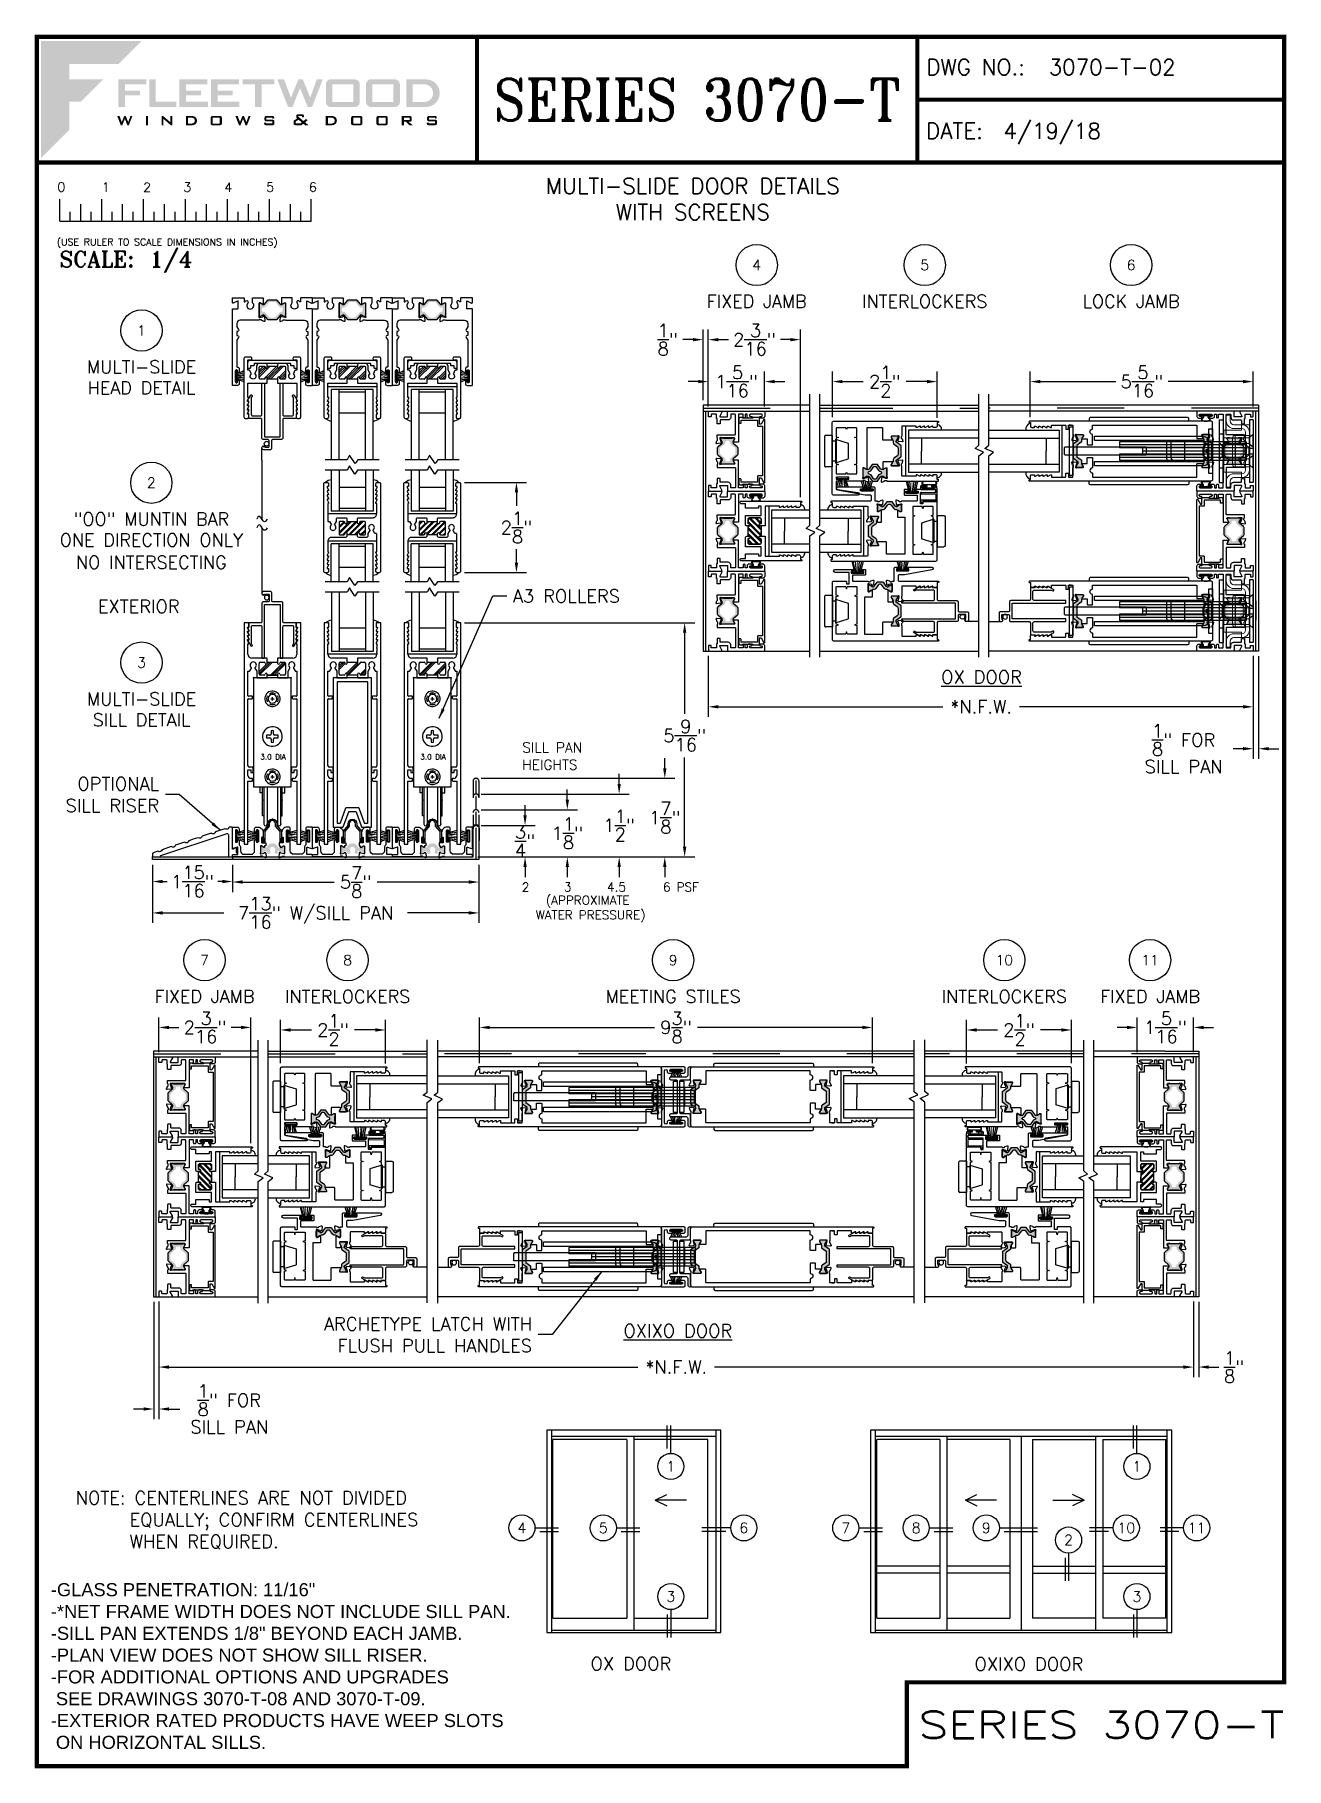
# Paper-space layout 'QUARTER SCALE' of a CAD drawing. Extents: x 0.3 to 7.8, y 0 to 10.3.
# The model-space entities are those that its viewports show. They can reach past a viewport. Long polylines and large blocks are cut down to what shows.
import ezdxf
from ezdxf.enums import TextEntityAlignment as Align

# ---------------------------------------------------------------- set-up
doc = ezdxf.new("R2010")
doc.units = 0
doc.header["$LTSCALE"] = 0.25
doc.header["$MEASUREMENT"] = 0
doc.linetypes.add('HIDDEN', pattern=[0.375, 0.25, -0.125])
doc.layers.get('0').update_dxf_attribs({"linetype": 'CONTINUOUS'})
doc.layers.get('DEFPOINTS').update_dxf_attribs({"color": 1, "linetype": 'CONTINUOUS'})
for name, color, linetype in [('BACKUP PLATE', 6, 'CONTINUOUS'), ('DIM', 7, 'CONTINUOUS'), ('ELEV_FRAME', 1, 'CONTINUOUS'), ('ELEV_VENT', 5, 'CONTINUOUS'), ('ELEVATION TEXT', 7, 'CONTINUOUS'), ('FRAME', 1, 'CONTINUOUS'), ('GEOMETRY', 7, 'CONTINUOUS'), ('GLASS-VINYL', 7, 'CONTINUOUS'), ('Hardware', 7, 'CONTINUOUS'), ('HEM COVER', 4, 'CONTINUOUS'), ('I-STRUT', 7, 'CONTINUOUS'), ('MISC', 9, 'CONTINUOUS'), ('RISER', 7, 'CONTINUOUS'), ('SASH', 5, 'CONTINUOUS'), ('SEAL', 7, 'CONTINUOUS'), ('SILL-PAN', 7, 'CONTINUOUS'), ('STRIKE PLATE', 3, 'CONTINUOUS'), ('TEXT', 7, 'CONTINUOUS'), ('TITLE-BLOCK', 7, 'CONTINUOUS'), ('TITLE_BLOCK', 7, 'CONTINUOUS'), ('VENT', 5, 'CONTINUOUS')]:
    doc.layers.add(name, color=color, linetype=linetype)
doc.layers.add('VP', color=40, linetype='CONTINUOUS', plot=False)
doc.layers.get('VP').off()
doc.styles.add('ROMANS', font='romans')
doc.styles.add('ROMANT', font='romant')
doc.styles.add('SIMPLEX-050', font='simplex.shx', dxfattribs={"height": 0.05})
doc.styles.add('SIMPLEX-094', font='simplex.shx', dxfattribs={"height": 0.094})
doc.styles.get("Standard").update_dxf_attribs({"font": 'simplex.shx'})
doc.dimstyles.get("Standard").update_dxf_attribs({"dimtxt": 0.18, "dimasz": 0.18, "dimexe": 0.18, "dimexo": 0.0625, "dimgap": 0.09, "dimtad": 0, "dimtih": 1, "dimtoh": 1, "dimdec": 4, "dimzin": 0, "dimdsep": 46, "dimtxsty": 'Standard', "dimcen": 0.09, "dimadec": 0, "dimazin": 0, "dimtfac": 1, "dimtdec": 4, "dimtofl": 0, "dimtmove": 0, "dimatfit": 3, "dimfxl": 0, "dimtolj": 1, "dimtzin": 0, "dimarcsym": 0})

psp = doc.layouts.new('QUARTER SCALE')

# ---------------------------------------------------------------- texts
at = {"layer": 'ELEVATION TEXT'}
for s, p in [('1', (4.09352, 1.787554)), ('1', (6.872452, 1.787554)), ('4', (3.205481, 1.421259)), ('5', (3.690904, 1.421259)), ('6', (4.528847, 1.421259)), ('7', (5.136936, 1.421259)), ('8', (5.556405, 1.421259)), ('9', (5.974635, 1.421259)), ('10', (6.809207, 1.421259)), ('11', (7.228676, 1.421259)), ('2', (6.464846, 1.348574)), ('3', (4.09352, 1.011659)), ('3', (6.872452, 1.011659))]:
    psp.add_text(s, height=0.062, dxfattribs=at).set_placement(p, align=Align.MIDDLE_CENTER)
at = {"layer": 'ELEVATION TEXT', "insert": (1.042976, 5.792602), "char_height": 0.078, "width": 1.2918, "attachment_point": 6}
psp.add_mtext('OPTIONAL\\PSILL RISER', dxfattribs=at)
at = {"layer": 'TEXT'}
for s, p in [('EXTERIOR', (0.67695, 6.876227)), ('OX DOOR', (3.615154, 0.572365)), ('OXIXO DOOR', (5.904138, 0.570275))]:
    psp.add_text(s, height=0.078, dxfattribs=at).set_placement(p)
for s, insert, char_height, width, attachment_point in [('MULTI-SLIDE DOOR DETAILS\\PWITH SCREENS', (4.22482, 9.344365), 0.094, 2.12910423, 5), ('A3 ROLLERS', (3.152095, 6.977093), 0.078, 1.2918, 4), ('{\\LOX DOOR}', (5.946014, 6.494407), 0.078, 1.0209, 5), ('ARCHETYPE LATCH WITH\\PFLUSH PULL HANDLES', (3.265689, 2.572549), 0.078, 1.65974616, 6), ('{\\LOXIXO DOOR}', (4.135321, 2.596088), 0.078, 1.0209, 5), ('NOTE: CENTERLINES ARE NOT DIVIDED\\P      EQUALLY; CONFIRM CENTERLINES\\P      WHEN REQUIRED.', (0.54491, 1.466384), 0.078, 2.70237318, 4), ('\\A1;{\\fArial|b0|i0|c0|p34;-GLASS PENETRATION: 11/16"\\P-*NET FRAME WIDTH DOES NOT INCLUDE SILL PAN.\\P-SILL PAN EXTENDS 1/8" BEYOND EACH JAMB.\\P-PLAN VIEW DOES NOT SHOW SILL RISER.\\P-FOR ADDITIONAL OPTIONS AND UPGRADES\\P SEE DRAWINGS 3070-T-08 AND 3070-T-09.\\P-EXTERIOR RATED PRODUCTS HAVE WEEP SLOTS\\P ON HORIZONTAL SILLS.}', (0.396822, 0.597013), 0.078, 2.8532611, 4)]:
    psp.add_mtext(s, dxfattribs=dict(at, insert=insert, char_height=char_height, width=width, attachment_point=attachment_point))

msp = doc.modelspace()

# ---------------------------------------------------------------- blocks, each defined once
blk = doc.blocks.new('*D13')
at = {"layer": 'DEFPOINTS', "color": 0}
for p in [(1.041, 2.801), (7.21, 2.801), (7.21, 2.38)]:
    blk.add_point(p, dxfattribs=at)
at = {"layer": 'DIM', "color": 0, "lineweight": -2}
for p, q in [((1.041, 2.77), (1.041, 2.32)), ((7.21, 2.77), (7.21, 2.32)), ((1.101, 2.38), (3.897, 2.38)), ((7.15, 2.38), (4.354, 2.38))]:
    blk.add_line(p, q, dxfattribs=at)
at = {"layer": 'DIM', "color": 0}
for points in [[(1.101, 2.39), (1.101, 2.37), (1.041, 2.38)], [(7.15, 2.39), (7.15, 2.37), (7.21, 2.38)]]:
    blk.add_solid(points, dxfattribs=at)
at = {"layer": 'DIM', "color": 0, "insert": (4.126, 2.38), "char_height": 0.078, "attachment_point": 5}
blk.add_mtext('\\A1;*N.F.W.', dxfattribs=at)
blk = doc.blocks.new('*D14')
at = {"layer": 'DEFPOINTS', "color": 0}
for p in [(1.59, 4.405), (1.041, 4.227), (1.59, 3.685)]:
    blk.add_point(p, dxfattribs=at)
at = {"layer": 'DIM', "color": 0, "lineweight": -2}
for p, q in [((1.041, 4.258), (1.041, 4.465)), ((1.59, 3.716), (1.59, 4.465)), ((1.101, 4.405), (1.16, 4.405)), ((1.53, 4.405), (1.472, 4.405))]:
    blk.add_line(p, q, dxfattribs=at)
at = {"layer": 'DIM', "color": 0}
for points in [[(1.101, 4.415), (1.101, 4.395), (1.041, 4.405)], [(1.53, 4.415), (1.53, 4.395), (1.59, 4.405)]]:
    blk.add_solid(points, dxfattribs=at)
at = {"layer": 'DIM', "color": 0, "insert": (1.316, 4.405), "char_height": 0.078, "attachment_point": 5}
blk.add_mtext('\\A1;2{\\H1.000000x;\\S3/16;}"', dxfattribs=at)
blk = doc.blocks.new('sectball')
blk.add_circle((0, 0), 0.125)
blk.add_attdef('NO', text='', height=0.062).set_placement((0, 0), align=Align.MIDDLE_CENTER)
for tag, p in [('LINE1', (0, -0.259)), ('LINE2', (0, -0.386)), ('LINE3', (0, -0.521))]:
    blk.add_attdef(tag, text='', height=0.078).set_placement(p, align=Align.CENTER)
blk = doc.blocks.new('*D15')
at = {"layer": 'DEFPOINTS', "color": 0}
for p in [(2.392, 4.39), (1.767, 4.162), (2.392, 4.159)]:
    blk.add_point(p, dxfattribs=at)
at = {"layer": 'DIM', "color": 0, "lineweight": -2}
for p, q in [((1.767, 4.193), (1.767, 4.45)), ((2.392, 4.19), (2.392, 4.45)), ((1.827, 4.39), (1.951, 4.39)), ((2.332, 4.39), (2.207, 4.39))]:
    blk.add_line(p, q, dxfattribs=at)
at = {"layer": 'DIM', "color": 0}
for points in [[(1.827, 4.4), (1.827, 4.38), (1.767, 4.39)], [(2.332, 4.4), (2.332, 4.38), (2.392, 4.39)]]:
    blk.add_solid(points, dxfattribs=at)
at = {"layer": 'DIM', "color": 0, "insert": (2.079, 4.39), "char_height": 0.078, "attachment_point": 5}
blk.add_mtext('\\A1;2{\\H1.000000x;\\S1/2;}"', dxfattribs=at)
blk = doc.blocks.new('*D16')
at = {"layer": 'DEFPOINTS', "color": 0}
for p in [(2.953, 4.405), (2.953, 4.162), (5.296, 4.162)]:
    blk.add_point(p, dxfattribs=at)
at = {"layer": 'DIM', "color": 0, "lineweight": -2}
for p, q in [((2.953, 4.193), (2.953, 4.465)), ((5.296, 4.193), (5.296, 4.465)), ((3.013, 4.405), (3.996, 4.405)), ((5.236, 4.405), (4.252, 4.405))]:
    blk.add_line(p, q, dxfattribs=at)
at = {"layer": 'DIM', "color": 0}
for points in [[(3.013, 4.415), (3.013, 4.395), (2.953, 4.405)], [(5.236, 4.415), (5.236, 4.395), (5.296, 4.405)]]:
    blk.add_solid(points, dxfattribs=at)
at = {"layer": 'DIM', "color": 0, "insert": (4.124, 4.405), "char_height": 0.078, "attachment_point": 5}
blk.add_mtext('\\A1;9{\\H1.000000x;\\S3/8;}"', dxfattribs=at)
blk = doc.blocks.new('*D17')
at = {"layer": 'DEFPOINTS', "color": 0}
for p in [(5.857, 4.39), (5.857, 4.159), (6.482, 4.162)]:
    blk.add_point(p, dxfattribs=at)
at = {"layer": 'DIM', "color": 0, "lineweight": -2}
for p, q in [((5.857, 4.19), (5.857, 4.45)), ((6.482, 4.193), (6.482, 4.45)), ((5.917, 4.39), (6.041, 4.39)), ((6.422, 4.39), (6.297, 4.39))]:
    blk.add_line(p, q, dxfattribs=at)
at = {"layer": 'DIM', "color": 0}
for points in [[(5.917, 4.4), (5.917, 4.38), (5.857, 4.39)], [(6.422, 4.4), (6.422, 4.38), (6.482, 4.39)]]:
    blk.add_solid(points, dxfattribs=at)
at = {"layer": 'DIM', "color": 0, "insert": (6.169, 4.39), "char_height": 0.078, "attachment_point": 5}
blk.add_mtext('\\A1;2{\\H1.000000x;\\S1/2;}"', dxfattribs=at)
blk = doc.blocks.new('*D18')
at = {"layer": 'DEFPOINTS', "color": 0}
for p in [(6.874, 4.405), (6.874, 4.227), (7.21, 4.227)]:
    blk.add_point(p, dxfattribs=at)
at = {"layer": 'DIM', "color": 0, "lineweight": -2}
for p, q in [((6.874, 4.258), (6.874, 4.465)), ((7.21, 4.258), (7.21, 4.465)), ((6.814, 4.405), (6.754, 4.405)), ((7.27, 4.405), (7.33, 4.405))]:
    blk.add_line(p, q, dxfattribs=at)
at = {"layer": 'DIM', "color": 0}
for points in [[(6.814, 4.415), (6.814, 4.395), (6.874, 4.405)], [(7.27, 4.415), (7.27, 4.395), (7.21, 4.405)]]:
    blk.add_solid(points, dxfattribs=at)
at = {"layer": 'DIM', "color": 0, "insert": (7.042, 4.405), "char_height": 0.078, "attachment_point": 5}
blk.add_mtext('\\A1;1{\\H1.000000x;\\S5/16;}"', dxfattribs=at)
blk = doc.blocks.new('*D126')
at = {"layer": 'DEFPOINTS', "color": 0}
for p in [(0.017, 0.469), (1.143, 0.469), (0, 0)]:
    blk.add_point(p, dxfattribs=at)
at = {"layer": 'TEXT', "color": 0, "lineweight": -2}
for p, q in [((1.143, 0.529), (1.143, 0.589)), ((0.048, 0.469), (1.203, 0.469)), ((0.031, 0), (1.203, 0)), ((1.143, -0.06), (1.143, -0.12))]:
    blk.add_line(p, q, dxfattribs=at)
at = {"layer": 'TEXT', "color": 0}
for points in [[(1.133, 0.529), (1.153, 0.529), (1.143, 0.469)], [(1.133, -0.06), (1.153, -0.06), (1.143, 0)]]:
    blk.add_solid(points, dxfattribs=at)
at = {"layer": 'TEXT', "color": 0, "insert": (1.143, 0.234), "char_height": 0.078, "attachment_point": 5}
blk.add_mtext('\\A1;1{\\H1.000000x;\\S7/8;}"', dxfattribs=at)
blk = doc.blocks.new('*D127')
at = {"layer": 'DEFPOINTS', "color": 0}
for p in [(0.017, 0.281), (0.562, 0.281), (0, 0)]:
    blk.add_point(p, dxfattribs=at)
at = {"layer": 'TEXT', "color": 0, "lineweight": -2}
for p, q in [((0.562, 0.341), (0.562, 0.401)), ((0.048, 0.281), (0.622, 0.281)), ((0.031, 0), (0.622, 0)), ((0.562, -0.06), (0.562, -0.12))]:
    blk.add_line(p, q, dxfattribs=at)
at = {"layer": 'TEXT', "color": 0}
for points in [[(0.552, 0.341), (0.572, 0.341), (0.562, 0.281)], [(0.552, -0.06), (0.572, -0.06), (0.562, 0)]]:
    blk.add_solid(points, dxfattribs=at)
at = {"layer": 'TEXT', "color": 0, "insert": (0.562, 0.141), "char_height": 0.078, "attachment_point": 5}
blk.add_mtext('\\A1;1{\\H1.000000x;\\S1/8;}"', dxfattribs=at)
blk = doc.blocks.new('*D128')
at = {"layer": 'DEFPOINTS', "color": 0}
for p in [(0.017, 0.375), (0.871, 0.375), (0, 0)]:
    blk.add_point(p, dxfattribs=at)
at = {"layer": 'TEXT', "color": 0, "lineweight": -2}
for p, q in [((0.871, 0.435), (0.871, 0.495)), ((0.048, 0.375), (0.931, 0.375)), ((0.031, 0), (0.931, 0)), ((0.871, -0.06), (0.871, -0.12))]:
    blk.add_line(p, q, dxfattribs=at)
at = {"layer": 'TEXT', "color": 0}
for points in [[(0.861, 0.435), (0.881, 0.435), (0.871, 0.375)], [(0.861, -0.06), (0.881, -0.06), (0.871, 0)]]:
    blk.add_solid(points, dxfattribs=at)
at = {"layer": 'TEXT', "color": 0, "insert": (0.871, 0.188), "char_height": 0.078, "attachment_point": 5}
blk.add_mtext('\\A1;1{\\H1.000000x;\\S1/2;}"', dxfattribs=at)
blk = doc.blocks.new('*D129')
at = {"layer": 'DEFPOINTS', "color": 0}
for p in [(0.017, 0.188), (0, 0), (0.31, 0)]:
    blk.add_point(p, dxfattribs=at)
at = {"layer": 'TEXT', "color": 0, "lineweight": -2}
for p, q in [((0.31, 0.248), (0.31, 0.308)), ((0.048, 0.188), (0.37, 0.188)), ((0.031, 0), (0.37, 0)), ((0.31, -0.06), (0.31, -0.12))]:
    blk.add_line(p, q, dxfattribs=at)
at = {"layer": 'TEXT', "color": 0}
for points in [[(0.3, 0.248), (0.32, 0.248), (0.31, 0.188)], [(0.3, -0.06), (0.32, -0.06), (0.31, 0)]]:
    blk.add_solid(points, dxfattribs=at)
at = {"layer": 'TEXT', "color": 0, "insert": (0.31, 0.094), "char_height": 0.078, "attachment_point": 5}
blk.add_mtext('\\A1;{\\H1.000000x;\\S3/4;}"', dxfattribs=at)
blk = doc.blocks.new('*D19')
at = {"layer": 'DEFPOINTS', "color": 0}
for p in [(2.833, 6.818), (2.911, 5.422), (4.176, 5.422)]:
    blk.add_point(p, dxfattribs=at)
at = {"layer": 'DIM', "color": 0, "lineweight": -2}
for p, q in [((2.864, 6.818), (4.236, 6.818)), ((4.176, 6.758), (4.176, 6.275)), ((4.176, 5.482), (4.176, 6.015)), ((2.942, 5.422), (4.236, 5.422))]:
    blk.add_line(p, q, dxfattribs=at)
at = {"layer": 'DIM', "color": 0}
for points in [[(4.166, 6.758), (4.186, 6.758), (4.176, 6.818)], [(4.166, 5.482), (4.186, 5.482), (4.176, 5.422)]]:
    blk.add_solid(points, dxfattribs=at)
at = {"layer": 'DIM', "color": 0, "insert": (4.176, 6.145), "char_height": 0.078, "attachment_point": 5}
blk.add_mtext('\\A1;5{\\H1.000000x;\\S9/16;}"', dxfattribs=at)
blk = doc.blocks.new('*D21')
at = {"layer": 'DEFPOINTS', "color": 0}
for p in [(2.833, 7.655), (2.833, 7.117), (3.173, 7.117)]:
    blk.add_point(p, dxfattribs=at)
at = {"layer": 'DIM', "color": 0, "lineweight": -2}
for p, q in [((2.864, 7.655), (3.233, 7.655)), ((3.173, 7.595), (3.173, 7.516)), ((3.173, 7.177), (3.173, 7.256)), ((2.864, 7.117), (3.233, 7.117))]:
    blk.add_line(p, q, dxfattribs=at)
at = {"layer": 'DIM', "color": 0}
for points in [[(3.163, 7.595), (3.183, 7.595), (3.173, 7.655)], [(3.163, 7.177), (3.183, 7.177), (3.173, 7.117)]]:
    blk.add_solid(points, dxfattribs=at)
at = {"layer": 'DIM', "color": 0, "insert": (3.173, 7.386), "char_height": 0.078, "attachment_point": 5}
blk.add_mtext('\\A1;2{\\H1.000000x;\\S1/8;}"', dxfattribs=at)
blk = doc.blocks.new('*D22')
at = {"layer": 'DEFPOINTS', "color": 0}
for p in [(1.003, 5.406), (2.949, 5.406), (2.949, 5.088)]:
    blk.add_point(p, dxfattribs=at)
at = {"layer": 'DIM', "color": 0, "lineweight": -2}
for p, q in [((1.003, 5.375), (1.003, 5.028)), ((2.949, 5.375), (2.949, 5.028)), ((1.063, 5.088), (1.428, 5.088)), ((2.889, 5.088), (2.524, 5.088))]:
    blk.add_line(p, q, dxfattribs=at)
at = {"layer": 'DIM', "color": 0}
for points in [[(1.063, 5.098), (1.063, 5.078), (1.003, 5.088)], [(2.889, 5.098), (2.889, 5.078), (2.949, 5.088)]]:
    blk.add_solid(points, dxfattribs=at)
at = {"layer": 'DIM', "color": 0, "insert": (1.976, 5.088), "char_height": 0.078, "attachment_point": 5}
blk.add_mtext('\\A1;7{\\H1.000000x;\\S13/16;}" W/SILL PAN', dxfattribs=at)
blk = doc.blocks.new('*D23')
at = {"layer": 'DEFPOINTS', "color": 0}
for p in [(1.48, 5.406), (2.949, 5.406), (2.949, 5.272)]:
    blk.add_point(p, dxfattribs=at)
at = {"layer": 'DIM', "color": 0, "lineweight": -2}
for p, q in [((1.48, 5.375), (1.48, 5.212)), ((2.949, 5.375), (2.949, 5.212)), ((1.54, 5.272), (2.086, 5.272)), ((2.889, 5.272), (2.343, 5.272))]:
    blk.add_line(p, q, dxfattribs=at)
at = {"layer": 'DIM', "color": 0}
for points in [[(1.54, 5.282), (1.54, 5.262), (1.48, 5.272)], [(2.889, 5.282), (2.889, 5.262), (2.949, 5.272)]]:
    blk.add_solid(points, dxfattribs=at)
at = {"layer": 'DIM', "color": 0, "insert": (2.214, 5.272), "char_height": 0.078, "attachment_point": 5}
blk.add_mtext('\\A1;5{\\H1.000000x;\\S7/8;}"', dxfattribs=at)
blk = doc.blocks.new('*D24')
at = {"layer": 'DEFPOINTS', "color": 0}
for p in [(1.003, 5.406), (1.48, 5.406), (1.003, 5.275)]:
    blk.add_point(p, dxfattribs=at)
at = {"layer": 'DIM', "color": 0, "lineweight": -2}
for p, q in [((1.003, 5.375), (1.003, 5.215)), ((1.48, 5.375), (1.48, 5.215)), ((1.063, 5.275), (1.091, 5.275)), ((1.42, 5.275), (1.392, 5.275))]:
    blk.add_line(p, q, dxfattribs=at)
at = {"layer": 'DIM', "color": 0}
for points in [[(1.063, 5.285), (1.063, 5.265), (1.003, 5.275)], [(1.42, 5.285), (1.42, 5.265), (1.48, 5.275)]]:
    blk.add_solid(points, dxfattribs=at)
at = {"layer": 'DIM', "color": 0, "insert": (1.241, 5.275), "char_height": 0.078, "attachment_point": 5}
blk.add_mtext('\\A1;1{\\H1.000000x;\\S15/16;}"', dxfattribs=at)
blk = doc.blocks.new('*D26')
at = {"layer": 'DEFPOINTS', "color": 0}
for p in [(4.866, 8.506), (4.317, 8.077), (4.866, 7.535)]:
    blk.add_point(p, dxfattribs=at)
at = {"layer": 'DIM', "color": 0, "lineweight": -2}
for p, q in [((4.317, 8.108), (4.317, 8.566)), ((4.377, 8.506), (4.436, 8.506)), ((4.806, 8.506), (4.748, 8.506)), ((4.866, 7.566), (4.866, 8.566))]:
    blk.add_line(p, q, dxfattribs=at)
at = {"layer": 'DIM', "color": 0}
for points in [[(4.377, 8.516), (4.377, 8.496), (4.317, 8.506)], [(4.806, 8.516), (4.806, 8.496), (4.866, 8.506)]]:
    blk.add_solid(points, dxfattribs=at)
at = {"layer": 'DIM', "color": 0, "insert": (4.592, 8.506), "char_height": 0.078, "attachment_point": 5}
blk.add_mtext('\\A1;2{\\H1.000000x;\\S3/16;}"', dxfattribs=at)
blk = doc.blocks.new('*D27')
at = {"layer": 'DEFPOINTS', "color": 0}
for p in [(5.682, 8.256), (5.057, 8.012), (5.682, 8.009)]:
    blk.add_point(p, dxfattribs=at)
at = {"layer": 'DIM', "color": 0, "lineweight": -2}
for p, q in [((5.057, 8.043), (5.057, 8.316)), ((5.682, 8.04), (5.682, 8.316)), ((5.117, 8.256), (5.241, 8.256)), ((5.622, 8.256), (5.497, 8.256))]:
    blk.add_line(p, q, dxfattribs=at)
at = {"layer": 'DIM', "color": 0}
for points in [[(5.117, 8.266), (5.117, 8.246), (5.057, 8.256)], [(5.622, 8.266), (5.622, 8.246), (5.682, 8.256)]]:
    blk.add_solid(points, dxfattribs=at)
at = {"layer": 'DIM', "color": 0, "insert": (5.369, 8.256), "char_height": 0.078, "attachment_point": 5}
blk.add_mtext('\\A1;2{\\H1.000000x;\\S1/2;}"', dxfattribs=at)
blk = doc.blocks.new('*D28')
at = {"layer": 'DEFPOINTS', "color": 0}
for p in [(6.237, 8.256), (7.566, 8.077), (6.237, 8.012)]:
    blk.add_point(p, dxfattribs=at)
at = {"layer": 'DIM', "color": 0, "lineweight": -2}
for p, q in [((6.237, 8.043), (6.237, 8.316)), ((7.566, 8.108), (7.566, 8.316)), ((6.297, 8.256), (6.746, 8.256)), ((7.506, 8.256), (7.058, 8.256))]:
    blk.add_line(p, q, dxfattribs=at)
at = {"layer": 'DIM', "color": 0}
for points in [[(6.297, 8.266), (6.297, 8.246), (6.237, 8.256)], [(7.506, 8.266), (7.506, 8.246), (7.566, 8.256)]]:
    blk.add_solid(points, dxfattribs=at)
at = {"layer": 'DIM', "color": 0, "insert": (6.902, 8.256), "char_height": 0.078, "attachment_point": 5}
blk.add_mtext('\\A1;5{\\H1.000000x;\\S5/16;}"', dxfattribs=at)
blk = doc.blocks.new('*D29')
at = {"layer": 'DEFPOINTS', "color": 0}
for p in [(4.317, 6.651), (7.566, 6.651), (7.566, 6.317)]:
    blk.add_point(p, dxfattribs=at)
at = {"layer": 'DIM', "color": 0, "lineweight": -2}
for p, q in [((4.317, 6.62), (4.317, 6.257)), ((7.566, 6.62), (7.566, 6.257)), ((4.377, 6.317), (5.716, 6.317)), ((7.506, 6.317), (6.172, 6.317))]:
    blk.add_line(p, q, dxfattribs=at)
at = {"layer": 'DIM', "color": 0}
for points in [[(4.377, 6.327), (4.377, 6.307), (4.317, 6.317)], [(7.506, 6.327), (7.506, 6.307), (7.566, 6.317)]]:
    blk.add_solid(points, dxfattribs=at)
at = {"layer": 'DIM', "color": 0, "insert": (5.944, 6.317), "char_height": 0.078, "attachment_point": 5}
blk.add_mtext('\\A1;*N.F.W.', dxfattribs=at)
blk = doc.blocks.new('Quarter')
for p, q in [((0.137, -0.35), (0.137, -0.219)), ((0.2, -0.35), (0.2, -0.294)), ((0.262, -0.35), (0.262, -0.249)), ((0.325, -0.35), (0.325, -0.294)), ((0.387, -0.35), (0.387, -0.219)), ((0.45, -0.35), (0.45, -0.294)), ((0.512, -0.35), (0.512, -0.249)), ((0.575, -0.35), (0.575, -0.294)), ((0.637, -0.35), (0.637, -0.219)), ((0.7, -0.35), (0.7, -0.294)), ((0.762, -0.35), (0.762, -0.249)), ((0.825, -0.35), (0.825, -0.294)), ((0.887, -0.35), (0.887, -0.219)), ((0.95, -0.35), (0.95, -0.294)), ((1.012, -0.35), (1.012, -0.249)), ((1.075, -0.35), (1.075, -0.294)), ((1.137, -0.35), (1.137, -0.219)), ((1.2, -0.35), (1.2, -0.294)), ((1.262, -0.35), (1.262, -0.249)), ((1.325, -0.35), (1.325, -0.294)), ((1.387, -0.35), (1.387, -0.219)), ((1.45, -0.35), (1.45, -0.294)), ((1.512, -0.35), (1.512, -0.249)), ((1.575, -0.35), (1.575, -0.294)), ((1.637, -0.35), (1.637, -0.219)), ((0.137, -0.35), (1.637, -0.35))]:
    blk.add_line(p, q)
for s, p in [('0', (0.123, -0.174)), ('1', (0.387, -0.174)), ('2', (0.634, -0.175)), ('3', (0.874, -0.174)), ('4', (1.118, -0.175)), ('5', (1.368, -0.174)), ('6', (1.623, -0.174))]:
    blk.add_text(s, height=0.055).set_placement(p)
at = {"style": 'ROMANS'}
blk.add_text('(USE RULER TO SCALE DIMENSIONS IN INCHES)', height=0.04115, dxfattribs=at).set_placement((0.12, -0.495))
blk = doc.blocks.new('Fleetwood_Logo_6-10-15')
h = blk.add_hatch(color=154)
h.dxf.hatch_style = 1
h.paths.add_polyline_path([(0.2526, -0.0017), (0.0019, -0.0017), (0.0019, -0.2942), (0.0725, -0.2236), (0.0725, -0.1535), (0.1007, -0.1535), (0.1567, -0.0976), (0.0725, -0.0976), (0.0725, -0.0596), (0.1946, -0.0596)])
h = blk.add_hatch(color=251)
h.dxf.hatch_style = 1
h.paths.add_polyline_path([(0.2487, -0.1256), (0.2112, -0.1256), (0.2112, -0.1102), (0.2647, -0.1102), (0.2647, -0.0976), (0.1946, -0.0976), (0.1946, -0.1667), (0.2112, -0.1667), (0.2112, -0.1377), (0.2487, -0.1377)])
h = blk.add_hatch(color=251)
h.dxf.hatch_style = 1
h.paths.add_polyline_path([(0.2886, -0.0976), (0.272, -0.0976), (0.272, -0.1667), (0.3401, -0.1667), (0.3401, -0.1535), (0.2886, -0.1535)])
h = blk.add_hatch(color=251)
h.dxf.hatch_style = 1
h.paths.add_polyline_path([(0.4175, -0.0976), (0.3474, -0.0976), (0.3474, -0.1667), (0.4185, -0.1667), (0.4185, -0.1534), (0.364, -0.1534), (0.364, -0.1377), (0.4015, -0.1377), (0.4015, -0.1256), (0.364, -0.1256), (0.364, -0.1102), (0.4175, -0.1102)])
h = blk.add_hatch(color=251)
h.dxf.hatch_style = 1
h.paths.add_polyline_path([(0.4965, -0.0976), (0.4264, -0.0976), (0.4264, -0.1667), (0.4975, -0.1667), (0.4975, -0.1534), (0.443, -0.1534), (0.443, -0.1377), (0.4804, -0.1377), (0.4804, -0.1256), (0.443, -0.1256), (0.443, -0.1102), (0.4965, -0.1102)])
h = blk.add_hatch(color=251)
h.dxf.hatch_style = 1
h.paths.add_polyline_path([(0.5842, -0.0976), (0.5054, -0.0976), (0.5054, -0.1102), (0.5365, -0.1102), (0.5365, -0.1667), (0.5531, -0.1667), (0.5531, -0.1102), (0.5842, -0.1102)])
h = blk.add_hatch(color=251)
h.dxf.hatch_style = 1
h.paths.add_polyline_path([(0.6089, -0.0976), (0.5921, -0.0976), (0.6188, -0.1667), (0.63, -0.1667), (0.6489, -0.1192), (0.6679, -0.1667), (0.6789, -0.1667), (0.7056, -0.0976), (0.6908, -0.0976), (0.6742, -0.1433), (0.6558, -0.0976), (0.6446, -0.0976), (0.6261, -0.1433)])
h = blk.add_hatch(color=251)
h.dxf.hatch_style = 1
h.paths.add_polyline_path([(0.7853, -0.0976), (0.726, -0.0976, 0.414214), (0.7133, -0.1102), (0.7133, -0.154, 0.414214), (0.726, -0.1667), (0.7853, -0.1667, 0.414214), (0.798, -0.154), (0.798, -0.1102, 0.414214)])
h.paths.add_polyline_path([(0.7819, -0.1102), (0.7819, -0.154), (0.7294, -0.154), (0.7294, -0.1102)], flags=16)
h = blk.add_hatch(color=251)
h.dxf.hatch_style = 1
h.paths.add_polyline_path([(0.8856, -0.0976), (0.8262, -0.0976, 0.414214), (0.8136, -0.1102), (0.8136, -0.154, 0.414214), (0.8262, -0.1667), (0.8856, -0.1667, 0.414214), (0.8982, -0.154), (0.8982, -0.1102, 0.414214)])
h.paths.add_polyline_path([(0.8822, -0.1102), (0.8822, -0.154), (0.8296, -0.154), (0.8296, -0.1102)], flags=16)
h = blk.add_hatch(color=251)
h.dxf.hatch_style = 1
h.paths.add_polyline_path([(0.9632, -0.0976), (0.914, -0.0976), (0.914, -0.1667), (0.9632, -0.1667, 1)])
h.paths.add_polyline_path([(0.9301, -0.1102), (0.9593, -0.1102, -1), (0.9593, -0.154), (0.9301, -0.154)], flags=16)
h = blk.add_hatch(color=7)
h.dxf.hatch_style = 1
h.paths.add_polyline_path([(0.2301, -0.1891), (0.2251, -0.1891), (0.2196, -0.2043), (0.2134, -0.1891), (0.2097, -0.1891), (0.2035, -0.2043), (0.1978, -0.1891), (0.1922, -0.1891), (0.2011, -0.2121), (0.2048, -0.2121), (0.2112, -0.1963), (0.2175, -0.2121), (0.2212, -0.2121)])
h = blk.add_hatch(color=7)
h.dxf.hatch_style = 1
h.paths.add_polyline_path([(0.2691, -0.1891), (0.2637, -0.1891), (0.2637, -0.2118), (0.2637, -0.2121), (0.2691, -0.2121)])
h = blk.add_hatch(color=7)
h.dxf.hatch_style = 1
h.paths.add_polyline_path([(0.3077, -0.1964), (0.3259, -0.2121), (0.3298, -0.2121), (0.3298, -0.1891), (0.325, -0.1891), (0.325, -0.2047), (0.3067, -0.1891), (0.3029, -0.1891), (0.3029, -0.2121), (0.3077, -0.2121)])
h = blk.add_hatch(color=7)
h.dxf.hatch_style = 1
h.paths.add_polyline_path([(0.3801, -0.1891), (0.3637, -0.1891), (0.3637, -0.2121), (0.3801, -0.2121, 1)])
h.paths.add_polyline_path([(0.3691, -0.2079), (0.3691, -0.1933), (0.3788, -0.1933, -1), (0.3788, -0.2079)], flags=16)
h = blk.add_hatch(color=7)
h.dxf.hatch_style = 1
h.paths.add_polyline_path([(0.4537, -0.2079), (0.4537, -0.1933, 0.414214), (0.4495, -0.1891), (0.4297, -0.1891, 0.414214), (0.4255, -0.1933), (0.4255, -0.2079, 0.414214), (0.4297, -0.2121), (0.4495, -0.2121, 0.414214)])
h.paths.add_polyline_path([(0.4308, -0.2079), (0.4308, -0.1933), (0.4484, -0.1933), (0.4484, -0.2079)], flags=16)
h = blk.add_hatch(color=7)
h.dxf.hatch_style = 1
h.paths.add_polyline_path([(0.5253, -0.1891), (0.5203, -0.1891), (0.5148, -0.2043), (0.5087, -0.1891), (0.5049, -0.1891), (0.4988, -0.2043), (0.493, -0.1891), (0.4874, -0.1891), (0.4963, -0.2121), (0.5001, -0.2121), (0.5064, -0.1963), (0.5127, -0.2121), (0.5164, -0.2121)])
h = blk.add_hatch(color=7)
h.dxf.hatch_style = 1
h.paths.add_polyline_path([(0.5801, -0.1891), (0.5643, -0.1891, 0.414214), (0.56, -0.1933), (0.56, -0.1981, 0.414214), (0.5643, -0.2024), (0.58, -0.2024), (0.58, -0.2078), (0.5637, -0.2078), (0.5637, -0.2052), (0.5591, -0.2062), (0.5591, -0.2078, 0.414214), (0.5634, -0.2121), (0.5805, -0.2121, 0.414214), (0.5848, -0.2078), (0.5848, -0.2024, 0.414214), (0.5805, -0.1982), (0.5648, -0.1982), (0.5648, -0.193), (0.5798, -0.193), (0.5798, -0.1958), (0.5843, -0.1948), (0.5843, -0.1933, 0.414214)])
h = blk.add_hatch(color=7)
h.dxf.hatch_style = 1
h.paths.add_polyline_path([(0.645, -0.1913, -0.222262), (0.6447, -0.1906), (0.6447, -0.1892), (0.6535, -0.1892), (0.6535, -0.193), (0.6587, -0.1918), (0.6587, -0.189, 0.414214), (0.6544, -0.1847), (0.6437, -0.1847, 0.414214), (0.6394, -0.189), (0.6394, -0.1922, 0.222262), (0.6407, -0.1948), (0.6415, -0.1955), (0.6345, -0.1998, 0.260684), (0.6329, -0.2027), (0.6329, -0.2078, 0.414214), (0.6372, -0.2121), (0.6514, -0.2121, 0.17577), (0.6536, -0.2113), (0.657, -0.2085), (0.6614, -0.2121), (0.6699, -0.2121), (0.6613, -0.2049), (0.6676, -0.1997), (0.6637, -0.1964), (0.6574, -0.2017)])
h.paths.add_polyline_path([(0.6532, -0.2052), (0.6509, -0.2072, -0.17577), (0.6502, -0.2074), (0.6382, -0.2074), (0.6382, -0.2033, -0.260684), (0.6387, -0.2025), (0.6451, -0.1985)], flags=16)
h = blk.add_hatch(color=7)
h.dxf.hatch_style = 1
h.paths.add_polyline_path([(0.7294, -0.1891), (0.713, -0.1891), (0.713, -0.2121), (0.7294, -0.2121, 1)])
h.paths.add_polyline_path([(0.7184, -0.2079), (0.7184, -0.1933), (0.7281, -0.1933, -1), (0.7281, -0.2079)], flags=16)
h = blk.add_hatch(color=7)
h.dxf.hatch_style = 1
h.paths.add_polyline_path([(0.8045, -0.2079), (0.8045, -0.1933, 0.414214), (0.8003, -0.1891), (0.7805, -0.1891, 0.414214), (0.7763, -0.1933), (0.7763, -0.2079, 0.414214), (0.7805, -0.2121), (0.8003, -0.2121, 0.414214)])
h.paths.add_polyline_path([(0.7816, -0.2079), (0.7816, -0.1933), (0.7992, -0.1933), (0.7992, -0.2079)], flags=16)
h = blk.add_hatch(color=7)
h.dxf.hatch_style = 1
h.paths.add_polyline_path([(0.8678, -0.2079), (0.8678, -0.1933, 0.414214), (0.8636, -0.1891), (0.8438, -0.1891, 0.414214), (0.8396, -0.1933), (0.8396, -0.2079, 0.414214), (0.8438, -0.2121), (0.8636, -0.2121, 0.414214)])
h.paths.add_polyline_path([(0.8449, -0.2079), (0.8449, -0.1933), (0.8624, -0.1933), (0.8624, -0.2079)], flags=16)
h = blk.add_hatch(color=7)
h.dxf.hatch_style = 1
h.paths.add_polyline_path([(0.9277, -0.1993), (0.9277, -0.1933, 0.414214), (0.9235, -0.1891), (0.9028, -0.1891), (0.9028, -0.2121), (0.9082, -0.2121), (0.9082, -0.2035), (0.9131, -0.2035), (0.9224, -0.2121), (0.9303, -0.2121), (0.9197, -0.2035), (0.9235, -0.2035, 0.414214)])
h.paths.add_polyline_path([(0.9082, -0.1993), (0.9082, -0.1933), (0.9214, -0.1933, -0.414214), (0.9224, -0.1943), (0.9224, -0.1983, -0.414214), (0.9214, -0.1993)], flags=16)
h = blk.add_hatch(color=7)
h.dxf.hatch_style = 1
h.paths.add_polyline_path([(0.9867, -0.1982), (0.971, -0.1982), (0.971, -0.193), (0.9859, -0.193), (0.9859, -0.1958), (0.9905, -0.1948), (0.9905, -0.1933, 0.414214), (0.9863, -0.1891), (0.9705, -0.1891, 0.414214), (0.9662, -0.1933), (0.9662, -0.1981, 0.414214), (0.9705, -0.2024), (0.9862, -0.2024), (0.9862, -0.2078), (0.9699, -0.2078), (0.9699, -0.2052), (0.9653, -0.2062), (0.9653, -0.2078, 0.414214), (0.9696, -0.2121), (0.9867, -0.2121, 0.414214), (0.991, -0.2078), (0.991, -0.2024, 0.414214)])
blk = doc.blocks.new('A-SIZE_P_QS')
at = {"const_width": 0.025}
blk.add_lwpolyline([(7.751, 0.5), (7.751, 10.312), (0.313, 10.312), (0.313, 0), (5.501, 0), (5.501, 0.5)], close=True, dxfattribs=at)
for points in [[(2.938, 10.312), (2.938, 9.562)], [(5.563, 10.312), (5.563, 9.562)], [(5.563, 9.937), (7.751, 9.937)], [(0.313, 9.562), (7.751, 9.562)]]:
    blk.add_lwpolyline(points, dxfattribs=at)
at = {"xscale": 2.387023416083395, "yscale": 2.387023416083395, "zscale": 2.387023416083395}
blk.add_blockref('Fleetwood_Logo_6-10-15', (0.334, 10.291), dxfattribs=at)
blk.add_blockref('Quarter', (0.313, 9.562))
at = {"style": 'SIMPLEX-094'}
for s, p in [('DWG NO.:', (5.617, 10.084)), ('DATE:', (5.616, 9.704))]:
    blk.add_text(s, height=0.094, dxfattribs=at).set_placement(p)
for tag, p, style in [('DWG_NO', (6.346, 10.084), 'SIMPLEX-094'), ('DATE', (6.077, 9.704), 'SIMPLEX-094'), ('SCALE', (0.988, 8.939), 'ROMANT')]:
    blk.add_attdef(tag, p, '', height=0.094, dxfattribs=dict(style=style))
for tag, height, style, width, p, p2 in [('DWG_NO_F', 0.094, 'SIMPLEX-094', 1.745692, (6.347, 10.084), (7.683, 10.084)), ('PRODUCT', 0.25, 'ROMANT', 1.349007, (3.038, 9.812), (5.463, 9.812)), ('PRODUCT', 0.16, 'SIMPLEX-050', 20.447274, (5.57, 0.167), (7.751, 0.167))]:
    blk.add_attdef(tag, text='', height=height, dxfattribs=dict(style=style, width=width)).set_placement(p, p2, align=Align.FIT)
at = {"layer": 'TITLE_BLOCK', "style": 'ROMANT'}
blk.add_text('SCALE:', height=0.094, dxfattribs=at).set_placement((0.449, 8.939))
blk = doc.blocks.new('*D78')
at = {"layer": 'DEFPOINTS', "color": 0}
for p in [(4.653, 8.256), (4.317, 8.077), (4.653, 8.077)]:
    blk.add_point(p, dxfattribs=at)
at = {"layer": 'DIM', "color": 0, "lineweight": -2}
for p, q in [((4.317, 8.108), (4.317, 8.316)), ((4.653, 8.108), (4.653, 8.316)), ((4.257, 8.256), (4.197, 8.256)), ((4.713, 8.256), (4.773, 8.256))]:
    blk.add_line(p, q, dxfattribs=at)
at = {"layer": 'DIM', "color": 0}
for points in [[(4.257, 8.266), (4.257, 8.246), (4.317, 8.256)], [(4.713, 8.266), (4.713, 8.246), (4.653, 8.256)]]:
    blk.add_solid(points, dxfattribs=at)
at = {"layer": 'DIM', "color": 0, "insert": (4.485, 8.256), "char_height": 0.078, "attachment_point": 5}
blk.add_mtext('\\A1;1{\\H1.000000x;\\S5/16;}"', dxfattribs=at)
blk = doc.blocks.new('*D79')
at = {"layer": 'DEFPOINTS', "color": 0}
for p in [(1.01, 2.799), (1.041, 2.801), (1.041, 2.13)]:
    blk.add_point(p, dxfattribs=at)
at = {"layer": 'DIM', "color": 0, "lineweight": -2}
for p, q in [((1.01, 2.768), (1.01, 2.07)), ((1.041, 2.77), (1.041, 2.07)), ((0.95, 2.13), (0.89, 2.13)), ((1.101, 2.13), (1.166, 2.13))]:
    blk.add_line(p, q, dxfattribs=at)
at = {"layer": 'DIM', "color": 0}
for points in [[(0.95, 2.14), (0.95, 2.12), (1.01, 2.13)], [(1.101, 2.14), (1.101, 2.12), (1.041, 2.13)]]:
    blk.add_solid(points, dxfattribs=at)
at = {"layer": 'DIM', "color": 0, "insert": (1.461, 2.13), "char_height": 0.078, "attachment_point": 5}
blk.add_mtext('\\A1;{\\H1.000000x;\\S1/8;}" FOR\\PSILL PAN', dxfattribs=at)
blk = doc.blocks.new('*D80')
at = {"layer": 'DEFPOINTS', "color": 0}
for p in [(7.21, 2.801), (7.241, 2.799), (7.241, 2.38)]:
    blk.add_point(p, dxfattribs=at)
at = {"layer": 'DIM', "color": 0, "lineweight": -2}
for p, q in [((7.21, 2.77), (7.21, 2.32)), ((7.241, 2.768), (7.241, 2.32)), ((7.15, 2.38), (7.09, 2.38)), ((7.301, 2.38), (7.361, 2.38))]:
    blk.add_line(p, q, dxfattribs=at)
at = {"layer": 'DIM', "color": 0}
for points in [[(7.15, 2.39), (7.15, 2.37), (7.21, 2.38)], [(7.301, 2.39), (7.301, 2.37), (7.241, 2.38)]]:
    blk.add_solid(points, dxfattribs=at)
at = {"layer": 'DIM', "color": 0, "insert": (7.452, 2.38), "char_height": 0.078, "attachment_point": 5}
blk.add_mtext('\\A1;{\\H1.000000x;\\S1/8;}"', dxfattribs=at)
blk = doc.blocks.new('*D81')
at = {"layer": 'DEFPOINTS', "color": 0}
for p in [(4.286, 8.506), (4.286, 8.115), (4.317, 8.077)]:
    blk.add_point(p, dxfattribs=at)
at = {"layer": 'DIM', "color": 0, "lineweight": -2}
for p, q in [((4.226, 8.506), (4.166, 8.506)), ((4.286, 8.146), (4.286, 8.566)), ((4.317, 8.108), (4.317, 8.566)), ((4.377, 8.506), (4.437, 8.506))]:
    blk.add_line(p, q, dxfattribs=at)
at = {"layer": 'DIM', "color": 0}
for points in [[(4.226, 8.516), (4.226, 8.496), (4.286, 8.506)], [(4.377, 8.516), (4.377, 8.496), (4.317, 8.506)]]:
    blk.add_solid(points, dxfattribs=at)
at = {"layer": 'DIM', "color": 0, "insert": (4.075, 8.506), "char_height": 0.078, "attachment_point": 5}
blk.add_mtext('\\A1;{\\H1.000000x;\\S1/8;}"', dxfattribs=at)
blk = doc.blocks.new('*D82')
at = {"layer": 'DEFPOINTS', "color": 0}
for p in [(7.566, 6.651), (7.598, 6.649), (7.566, 6.067)]:
    blk.add_point(p, dxfattribs=at)
at = {"layer": 'DIM', "color": 0, "lineweight": -2}
for p, q in [((7.566, 6.62), (7.566, 6.007)), ((7.598, 6.618), (7.598, 6.007)), ((7.506, 6.067), (7.446, 6.067)), ((7.658, 6.067), (7.718, 6.067))]:
    blk.add_line(p, q, dxfattribs=at)
at = {"layer": 'DIM', "color": 0}
for points in [[(7.506, 6.077), (7.506, 6.057), (7.566, 6.067)], [(7.658, 6.077), (7.658, 6.057), (7.598, 6.067)]]:
    blk.add_solid(points, dxfattribs=at)
at = {"layer": 'DIM', "color": 0, "insert": (7.151, 6.067), "char_height": 0.078, "attachment_point": 5}
blk.add_mtext('\\A1;{\\H1.000000x;\\S1/8;}" FOR\\PSILL PAN', dxfattribs=at)
blk = doc.blocks.new('3766 SCREEN ADAPTER')
blk.add_line((0.25, 1.836), (0.25, 1.544))
blk.add_lwpolyline([(0.21, 1.528), (0.18, 1.498), (0.18, 1.528), (0.09, 1.528, 0.414214), (0.08, 1.518), (0.08, 1.373, 0.414214), (0.11, 1.343), (0.22, 1.343, -0.414214), (0.25, 1.313), (0.25, 0.873, 0.414214), (0.28, 0.843), (0.555, 0.843, -0.414214), (0.565, 0.833), (0.565, 0.733), (0.59, 0.733), (0.59, 0.718), (0.565, 0.663), (0.565, 0.633), (0.59, 0.633), (0.59, 0.618), (0.565, 0.563), (0.565, 0.533), (0.59, 0.533), (0.59, 0.518), (0.565, 0.463), (0.565, 0.433), (0.59, 0.433), (0.59, 0.418), (0.517, 0.291, -1), (0.482, 0.311), (0.502, 0.345, 0.131652), (0.503, 0.35), (0.503, 0.75, 0.414214), (0.472, 0.781), (0.28, 0.781, 0.414214), (0.25, 0.751), (0.25, 0), (0.188, 0), (0.188, 1.271, 0.414214), (0.178, 1.281), (-0.178, 1.281, 0.414214), (-0.188, 1.271), (-0.188, 0), (-0.25, 0), (-0.25, 0.751, 0.414214), (-0.28, 0.781), (-0.472, 0.781, 0.414214), (-0.503, 0.75), (-0.503, 0.35, 0.131652), (-0.502, 0.345), (-0.482, 0.311, -1), (-0.517, 0.291), (-0.59, 0.418), (-0.59, 0.433), (-0.565, 0.433), (-0.565, 0.463), (-0.59, 0.518), (-0.59, 0.533), (-0.565, 0.533), (-0.565, 0.563), (-0.59, 0.618), (-0.59, 0.633), (-0.565, 0.633), (-0.565, 0.663), (-0.59, 0.718), (-0.59, 0.733), (-0.565, 0.733), (-0.565, 0.833, -0.414214), (-0.555, 0.843), (-0.28, 0.843, 0.414214), (-0.25, 0.873), (-0.25, 1.313, -0.414214), (-0.22, 1.343), (-0.012, 1.343, 0.414214), (0.018, 1.373), (0.018, 1.56, -0.414214), (0.048, 1.59), (0.21, 1.59, -0.414214), (0.25, 1.55), (0.25, 1.538, -0.414214), (0.21, 1.498)], format="xyb", close=True)
blk.add_circle((0.136, 1.446), 0.0563)
blk = doc.blocks.new('RALE-SREADER')
at = {"layer": 'GEOMETRY', "color": 1}
blk.add_lwpolyline([(0.135, -0.08), (0.07, -0.08, 0.414214), (0.06, -0.09), (0.06, -0.133, -0.414214), (0.05, -0.143), (0.01, -0.143, -0.414214), (0, -0.133), (0, 0, -0.414214), (0.05, 0.05), (1.116, 0.05, -0.414214), (1.166, 0), (1.166, -0.133, -0.414214), (1.156, -0.143), (1.116, -0.143, -0.414214), (1.106, -0.133), (1.106, -0.09, 0.414214), (1.096, -0.08), (1.031, -0.08, -0.414214), (1.021, -0.07), (1.021, -0.035, 0.414214), (1.011, -0.025), (0.155, -0.025, 0.414214), (0.145, -0.035), (0.145, -0.07, -0.414214)], format="xyb", close=True, dxfattribs=at)
blk = doc.blocks.new('3075 TOP RAIL')
h = blk.add_hatch()
h.set_pattern_fill('ANSI34', scale=0.3, style=0)
h.set_pattern_definition([(45, (-1.25166, -5.8604), (-0.159099, 0.159099), []), (45, (-1.19863, -5.8604), (-0.159099, 0.159099), []), (45, (-1.1456, -5.8604), (-0.159099, 0.159099), []), (45, (-1.09256, -5.8604), (-0.159099, 0.159099), [])])
h.paths.add_polyline_path([(-0.125, 0.312), (-0.125, 0.286, -0.414214), (-0.149, 0.262), (-0.151, 0.262, -0.414214), (-0.175, 0.286), (-0.175, 0.287, 0.414214), (-0.2, 0.312), (-0.282, 0.312, 0.414214), (-0.313, 0.281), (-0.313, 0.031, 0.414214), (-0.282, 0), (-0.2, 0, 0.414214), (-0.175, 0.025, -0.414214), (-0.15, 0.05), (-0.149, 0.05, -0.414214), (-0.125, 0.026), (-0.125, 0), (0.125, 0), (0.125, 0.026, -0.414214), (0.149, 0.05), (0.15, 0.05, -0.414214), (0.175, 0.025, 0.414214), (0.2, 0), (0.282, 0, 0.414214), (0.313, 0.031), (0.313, 0.281, 0.414214), (0.282, 0.312), (0.2, 0.312, 0.414214), (0.175, 0.287), (0.175, 0.286, -0.414214), (0.151, 0.262), (0.149, 0.262, -0.414214), (0.125, 0.286), (0.125, 0.312)])
at = {"color": 7}
for p, q in [((-0.125, 0.312), (0.125, 0.312)), ((0.125, 0), (-0.125, 0))]:
    blk.add_line(p, q, dxfattribs=at)
for points in [[(-0.149, 0.05), (-0.15, 0.05, 0.414214), (-0.175, 0.025, -0.414214), (-0.2, 0), (-0.282, 0, -0.414214), (-0.313, 0.031), (-0.313, 0.281, -0.414214), (-0.282, 0.312), (-0.2, 0.312, -0.414214), (-0.175, 0.287), (-0.175, 0.286, 0.414214), (-0.151, 0.262), (-0.149, 0.262, 0.414214), (-0.125, 0.286), (-0.125, 0.343), (-0.126, 0.374), (-0.156, 0.374), (-0.313, 0.374, 0.414214), (-0.375, 0.312), (-0.375, 0.214), (-0.425, 0.129, -3.732051), (-0.494, 0.129), (-0.543, 0.214), (-0.583, 0.214), (-0.583, 0.461), (-0.519, 0.461, 0.414214), (-0.49, 0.49), (-0.49, 0.492, 0.414214), (-0.521, 0.523), (-0.646, 0.523, 0.414214), (-0.677, 0.492), (-0.677, -0.906, 0.414214), (-0.646, -0.937), (-0.596, -0.937, 0.414214), (-0.565, -0.906), (-0.565, -0.837), (-0.595, -0.837), (-0.595, -0.817), (-0.565, -0.757), (-0.565, -0.737), (-0.595, -0.737), (-0.595, -0.717), (-0.565, -0.657), (-0.565, -0.637), (-0.595, -0.637), (-0.595, -0.617), (-0.565, -0.557), (-0.565, -0.537), (-0.595, -0.537), (-0.595, -0.517), (-0.565, -0.457), (-0.565, -0.437), (-0.583, -0.437), (-0.583, -0.094), (-0.125, -0.094), (-0.125, 0.026, 0.414214)], [(0.583, -0.437), (0.565, -0.437), (0.565, -0.457), (0.595, -0.517), (0.595, -0.537), (0.565, -0.537), (0.565, -0.557), (0.595, -0.617), (0.595, -0.637), (0.565, -0.637), (0.565, -0.657), (0.595, -0.717), (0.595, -0.737), (0.565, -0.737), (0.565, -0.757), (0.595, -0.817), (0.595, -0.837), (0.565, -0.837), (0.565, -0.906, 0.414214), (0.596, -0.937), (0.646, -0.937, 0.414214), (0.677, -0.906), (0.677, 0.492, 0.414214), (0.646, 0.523), (0.521, 0.523, 0.414214), (0.49, 0.492), (0.49, 0.49, 0.414214), (0.519, 0.461), (0.583, 0.461), (0.583, 0.214), (0.543, 0.214), (0.493, 0.129, -3.732051), (0.425, 0.129), (0.375, 0.214), (0.375, 0.312, 0.414214), (0.313, 0.374), (0.156, 0.374), (0.127, 0.374), (0.125, 0.343), (0.125, 0.286, 0.414214), (0.149, 0.262), (0.151, 0.262, 0.414214), (0.175, 0.286), (0.175, 0.287, -0.414214), (0.2, 0.312), (0.282, 0.312, -0.414214), (0.313, 0.281), (0.313, 0.031, -0.414214), (0.282, 0), (0.2, 0, -0.414214), (0.175, 0.025, 0.414214), (0.15, 0.05), (0.149, 0.05, 0.414214), (0.125, 0.026), (0.125, -0.094), (0.583, -0.094)]]:
    blk.add_lwpolyline(points, format="xyb", close=True)
blk.add_blockref('RALE-SREADER', (-0.583, 0.399))
blk = doc.blocks.new('3310-Thermal Mammoth B Rail')
at = {"linetype": 'Continuous'}
h = blk.add_hatch(dxfattribs=at)
h.set_pattern_fill('PLAST', angle=45, style=0)
h.paths.add_polyline_path([(-0.15, 0.324), (-0.151, 0.324, -0.414214), (-0.175, 0.348), (-0.175, 0.374), (-0.282, 0.374, 0.414214), (-0.313, 0.343), (-0.313, 0.093, 0.414214), (-0.282, 0.062), (-0.2, 0.062, 0.414214), (-0.175, 0.087), (-0.175, 0.088, -0.414214), (-0.151, 0.112), (-0.15, 0.112, -0.414214), (-0.125, 0.087), (-0.125, 0.062), (0.125, 0.062), (0.125, 0.087, -0.414214), (0.15, 0.112), (0.151, 0.112, -0.414214), (0.175, 0.088), (0.175, 0.087, 0.414214), (0.2, 0.062), (0.282, 0.062, 0.414214), (0.313, 0.093), (0.313, 0.343, 0.414214), (0.282, 0.374), (0.175, 0.374), (0.175, 0.348, -0.414214), (0.151, 0.324), (0.15, 0.324, -0.414214), (0.125, 0.349), (0.125, 0.374), (-0.125, 0.374), (-0.125, 0.349, -0.414214)])
at = {"ltscale": 0.25}
for p, q in [((-0.676, 1.301), (-0.676, -3.96)), ((-0.574, 1.311), (-0.666, 1.311)), ((-0.564, 1.211), (-0.564, 1.301)), ((0.566, 1.301), (0.566, 1.211)), ((0.668, 1.311), (0.576, 1.311)), ((0.678, -3.96), (0.678, 1.301)), ((-0.594, 1.191), (-0.594, 1.211)), ((-0.594, 1.211), (-0.564, 1.211)), ((-0.564, 1.131), (-0.594, 1.191)), ((-0.594, 1.091), (-0.594, 1.111)), ((-0.594, 1.111), (-0.564, 1.111)), ((-0.564, 1.031), (-0.594, 1.091)), ((-0.594, 0.991), (-0.594, 1.011)), ((-0.594, 1.011), (-0.564, 1.011)), ((-0.564, 0.931), (-0.594, 0.991)), ((-0.594, 0.891), (-0.594, 0.911)), ((-0.594, 0.911), (-0.564, 0.911)), ((-0.564, 0.831), (-0.594, 0.891)), ((-0.564, 1.111), (-0.564, 1.131)), ((-0.564, 1.011), (-0.564, 1.031)), ((-0.564, 0.911), (-0.564, 0.931)), ((-0.564, 0.811), (-0.564, 0.831)), ((0.566, 1.211), (0.596, 1.211)), ((0.596, 1.191), (0.566, 1.131)), ((0.566, 1.131), (0.566, 1.111)), ((0.566, 1.111), (0.596, 1.111)), ((0.596, 1.091), (0.566, 1.031)), ((0.566, 1.031), (0.566, 1.011)), ((0.566, 1.011), (0.596, 1.011)), ((0.596, 0.991), (0.566, 0.931)), ((0.566, 0.931), (0.566, 0.911)), ((0.566, 0.911), (0.596, 0.911)), ((0.596, 0.891), (0.566, 0.831)), ((0.566, 0.831), (0.566, 0.811)), ((0.596, 1.211), (0.596, 1.191)), ((0.596, 1.111), (0.596, 1.091)), ((0.596, 1.011), (0.596, 0.991)), ((0.596, 0.911), (0.596, 0.891)), ((-0.582, 0.562), (-0.582, 0.811)), ((-0.582, 0.811), (-0.564, 0.811)), ((-0.124, 0.468), (-0.488, 0.468)), ((-0.124, 0.374), (-0.124, 0.468)), ((0.49, 0.468), (0.125, 0.468)), ((0.125, 0.468), (0.125, 0.374)), ((0.566, 0.811), (0.584, 0.811)), ((0.584, 0.811), (0.584, 0.726)), ((0.584, 0.706), (0.584, 0.626)), ((0.584, 0.606), (0.584, 0.562)), ((-0.582, -0.427), (-0.582, 0.16)), ((-0.582, 0.16), (-0.547, 0.16)), ((-0.539, 0.165), (-0.5, 0.232)), ((-0.415, 0.232), (-0.374, 0.16)), ((-0.374, 0.16), (-0.374, 0.01)), ((-0.312, 0.093), (-0.312, 0.343)), ((-0.281, 0.374), (-0.199, 0.374)), ((-0.199, 0.062), (-0.281, 0.062)), ((-0.124, 0.349), (-0.124, 0.374)), ((-0.124, 0.01), (-0.124, 0.087)), ((0.126, 0.374), (0.126, 0.349)), ((0.126, 0.087), (0.126, 0.01)), ((0.201, 0.374), (0.283, 0.374)), ((0.283, 0.062), (0.201, 0.062)), ((0.314, 0.343), (0.314, 0.093)), ((0.376, 0.16), (0.418, 0.232)), ((0.376, 0.01), (0.376, 0.16)), ((0.503, 0.232), (0.542, 0.165)), ((0.55, 0.16), (0.584, 0.16)), ((0.584, 0.16), (0.584, -0.427)), ((-0.364, 0), (-0.134, 0)), ((0.136, 0), (0.366, 0)), ((-0.582, -2.102), (-0.582, -0.509)), ((-0.484, -0.437), (-0.572, -0.437)), ((-0.572, -0.499), (-0.484, -0.499)), ((-0.474, -0.489), (-0.474, -0.447)), ((0.476, -0.447), (0.476, -0.489)), ((0.574, -0.437), (0.486, -0.437)), ((0.486, -0.499), (0.574, -0.499)), ((0.584, -0.509), (0.584, -2.102)), ((-0.582, -2.328), (-0.582, -2.195)), ((-0.582, -2.195), (-0.514, -2.195)), ((-0.582, -3.96), (-0.582, -2.462)), ((-0.582, -2.462), (-0.484, -2.462)), ((-0.464, -2.133), (-0.551, -2.133)), ((-0.514, -2.195), (-0.514, -2.248)), ((-0.484, -2.4), (-0.51, -2.4)), ((-0.504, -2.258), (-0.464, -2.258)), ((-0.474, -2.452), (-0.474, -2.41)), ((-0.454, -2.248), (-0.454, -2.143)), ((0.456, -2.143), (0.456, -2.248)), ((0.553, -2.133), (0.466, -2.133)), ((0.466, -2.258), (0.506, -2.258)), ((0.476, -2.41), (0.476, -2.452)), ((0.512, -2.4), (0.486, -2.4)), ((0.486, -2.462), (0.584, -2.462)), ((0.516, -2.248), (0.516, -2.195)), ((0.516, -2.195), (0.584, -2.195)), ((0.584, -2.195), (0.584, -2.328)), ((0.584, -2.462), (0.584, -3.96)), ((-0.666, -3.97), (-0.592, -3.97)), ((0.594, -3.97), (0.668, -3.97))]:
    blk.add_line(p, q, dxfattribs=at)
at = {"color": 7}
for p, q in [((0.125, 0.062), (-0.125, 0.062)), ((-0.124, 0.374), (0.125, 0.374))]:
    blk.add_line(p, q, dxfattribs=at)
at = {"color": 7, "ltscale": 0.25}
for p, q in [((-0.124, 0.374), (0.001, 0.374)), ((0.001, 0.374), (0.126, 0.374))]:
    blk.add_line(p, q, dxfattribs=at)
at = {"ltscale": 0.25}
for centre, radius, start, end in [((-0.666, 1.301), 0.01, 90, 180), ((-0.574, 1.301), 0.01, 0, 90), ((0.576, 1.301), 0.01, 90, 180), ((0.668, 1.301), 0.01, 0, 90), ((-0.488, 0.562), 0.094, 180, 270), ((0.49, 0.562), 0.094, 270, 360), ((0.584, 0.716), 0.01, 90, 270), ((0.584, 0.616), 0.01, 90, 270), ((-0.547, 0.17), 0.01, 270, 330), ((-0.457, 0.305), 0.075, 306.7563, 233.2437), ((-0.508, 0.237), 0.01, 330, 53.2437), ((-0.407, 0.237), 0.01, 126.7563, 210), ((-0.364, 0.01), 0.01, 180, 270), ((-0.281, 0.343), 0.031, 90, 180), ((-0.281, 0.093), 0.031, 180, 270), ((-0.199, 0.349), 0.025, 360, 90), ((-0.199, 0.087), 0.025, 270, 360), ((-0.149, 0.349), 0.025, 180, 270), ((-0.149, 0.087), 0.025, 90, 180), ((-0.149, 0.349), 0.025, 270, 0), ((-0.149, 0.087), 0.025, 360, 90), ((-0.134, 0.01), 0.01, 270, 0), ((0.151, 0.349), 0.025, 180, 270), ((0.151, 0.087), 0.025, 90, 180), ((0.136, 0.01), 0.01, 180, 270), ((0.151, 0.349), 0.025, 270, 0), ((0.151, 0.087), 0.025, 360, 90), ((0.201, 0.349), 0.025, 90, 180), ((0.201, 0.087), 0.025, 180, 270), ((0.283, 0.343), 0.031, 0, 90), ((0.283, 0.093), 0.031, 270, 360), ((0.366, 0.01), 0.01, 270, 0), ((0.461, 0.305), 0.075, 306.7563, 233.2437), ((0.41, 0.237), 0.01, 330, 53.2437), ((0.511, 0.237), 0.01, 126.7563, 210), ((0.55, 0.17), 0.01, 210, 270), ((-0.572, -0.427), 0.01, 180, 270), ((-0.572, -0.509), 0.01, 90, 180), ((-0.484, -0.447), 0.01, 0, 90), ((-0.484, -0.489), 0.01, 270, 0), ((0.486, -0.447), 0.01, 90, 180), ((0.486, -0.489), 0.01, 180, 270), ((0.574, -0.427), 0.01, 270, 360), ((0.574, -0.509), 0.01, 0, 90), ((-0.551, -2.102), 0.031, 180, 270), ((-0.51, -2.328), 0.072, 180, 270), ((-0.504, -2.248), 0.01, 180, 270), ((-0.484, -2.41), 0.01, 0, 90), ((-0.484, -2.452), 0.01, 270, 0), ((-0.464, -2.143), 0.01, 0, 90), ((-0.464, -2.248), 0.01, 270, 0), ((0.466, -2.143), 0.01, 90, 180), ((0.466, -2.248), 0.01, 180, 270), ((0.486, -2.41), 0.01, 90, 180), ((0.486, -2.452), 0.01, 180, 270), ((0.506, -2.248), 0.01, 270, 0), ((0.512, -2.328), 0.072, 270, 0), ((0.553, -2.102), 0.031, 270, 0), ((-0.666, -3.96), 0.01, 180, 270), ((-0.592, -3.96), 0.01, 270, 0), ((0.594, -3.96), 0.01, 180, 270), ((0.668, -3.96), 0.01, 270, 0)]:
    blk.add_arc(centre, radius, start, end, dxfattribs=at)
blk = doc.blocks.new('Roller Assy 3p0 Dia - Side(EX)')
at = {"color": 7}
for p, q in [((-0.45, 0), (-0.45, -2.6)), ((0.45, 0), (-0.45, 0)), ((0.45, -2.6), (0.45, 0)), ((-0.06, -1.37), (-0.137, -1.37)), ((-0.137, -1.43), (-0.06, -1.43)), ((-0.03, -1.263), (-0.03, -1.34)), ((-0.03, -1.46), (-0.03, -1.537)), ((0.03, -1.34), (0.03, -1.263)), ((0.03, -1.537), (0.03, -1.46)), ((0.137, -1.37), (0.06, -1.37)), ((0.06, -1.43), (0.137, -1.43)), ((-0.45, -2.6), (0.45, -2.6)), ((-0.293, -2.74), (-0.293, -2.6)), ((-0.231, -2.74), (-0.293, -2.74)), ((0.235, -2.74), (0.297, -2.74)), ((0.297, -2.74), (0.297, -2.6))]:
    blk.add_line(p, q, dxfattribs=at)
at = {"linetype": 'Continuous'}
for p, q in [((-0.039, -0.5), (0.041, -0.5)), ((0.001, -0.54), (0.001, -0.46)), ((-0.038, -2.36), (0.042, -2.36)), ((0.002, -2.4), (0.002, -2.32))]:
    blk.add_line(p, q, dxfattribs=at)
for p, q in [((-0.233, -3.294), (-0.233, -2.6)), ((-0.202, -2.6), (-0.202, -3.492)), ((-0.124, -2.6), (-0.124, -3.494)), ((0.126, -2.6), (0.126, -3.494)), ((0.204, -3.492), (0.204, -2.6)), ((0.235, -3.294), (0.235, -2.6)), ((-0.202, -3.294), (-0.233, -3.294)), ((0.204, -3.294), (0.235, -3.294))]:
    blk.add_line(p, q)
at = {"color": 7}
for centre, radius, start, end in [((0.001, -0.5), 0.183, 106.169, 106.1378), ((0.001, -0.5), 0.105, 131.0231, 130.9828), ((0, -1.4), 0.235, 117.4668, 117.4309), ((0, -1.4), 0.14, 167.6505, 192.3495), ((-0.06, -1.34), 0.03, 270, 0), ((-0.06, -1.46), 0.03, 0, 90), ((0, -1.4), 0.14, 77.6505, 102.3495), ((0, -1.4), 0.14, 257.6505, 282.3495), ((0.06, -1.34), 0.03, 180, 270), ((0.06, -1.46), 0.03, 90, 180), ((0, -1.4), 0.14, 347.6505, 12.3495), ((0.002, -2.36), 0.183, 106.169, 106.1378), ((0.002, -2.36), 0.105, 131.0231, 130.9828)]:
    blk.add_arc(centre, radius, start, end, dxfattribs=at)
at = {"color": 7, "linetype": 'Continuous'}
for centre, start, end in [((0.001, -0.5), 60, 120), ((0.001, -0.5), 150, 210), ((0.001, -0.5), 240, 300), ((0.001, -0.5), 330, 30), ((0.002, -2.36), 150, 210), ((0.002, -2.36), 60, 120), ((0.002, -2.36), 330, 30), ((0.002, -2.36), 240, 300)]:
    blk.add_arc(centre, 0.14, start, end, dxfattribs=at)
for centre, radius, start, end in [((-0.163, -3.492), 0.0391, 180, 357.1707), ((0.001, -3.5), 0.125, 2.8293, 177.1707), ((0.165, -3.492), 0.0391, 182.8293, 0)]:
    blk.add_arc(centre, radius, start, end)
at = {"color": 7, "linetype": 'ByBlock'}
for p in [(-0.45, 0), (0.45, 0), (0.001, -0.38), (0.002, -2.24)]:
    blk.add_point(p, dxfattribs=at)
at = {"color": 0, "linetype": 'ByBlock'}
for p in [(-0.45, 0), (-0.45, 0), (0.45, 0), (0.45, 0), (-0.233, -2.915), (0.235, -2.915), (-0.124, -3.494), (0.001, -3.375), (0.204, -3.492)]:
    blk.add_point(p, dxfattribs=at)
blk.add_text('3.0 DIA', height=0.125).set_placement((0.017, -1.949), align=Align.CENTER)
blk = doc.blocks.new('FW1020 STD SILL')
blk.add_lwpolyline([(0.075, 0.457, 1), (-0.075, 0.457), (-0.075, 0.402), (-0.184, 0.272), (-0.184, 0.03, -1), (-0.244, 0.03), (-0.244, 0.109), (-0.214, 0.109), (-0.214, 0.027), (-0.214, 0.283), (-0.105, 0.413), (-0.105, 0.457, -1), (0.105, 0.457), (0.105, 0.413), (0.214, 0.283), (0.214, 0.027), (0.214, 0.109), (0.244, 0.109), (0.244, 0.03, -1), (0.184, 0.03), (0.184, 0.272), (0.075, 0.402)], format="xyb", close=True)
blk = doc.blocks.new('3091 MUNTIN BAR')
at = {"linetype": 'Continuous'}
h = blk.add_hatch(dxfattribs=at)
h.set_pattern_fill('PLAST', scale=0.4, angle=45, style=0)
h.set_pattern_definition([(45, (-6.89048, -24.30116), (-0.07071068, 0.07071068), []), (45, (-6.89932, -24.29232), (-0.07071068, 0.07071068), []), (45, (-6.90816, -24.28348), (-0.07071068, 0.07071068), [])])
edge = h.paths.add_edge_path()
edge.add_line((-0.802, 0.137), (-0.552, 0.137))
edge.add_line((-0.552, 0.137), (-0.552, 0.11))
edge.add_arc((-0.526, 0.11), 0.025, 180, 364.5812)
edge.add_line((-0.502, 0.112), (-0.502, 0.137))
edge.add_line((-0.502, 0.137), (-0.395, 0.137))
edge.add_arc((-0.395, 0.106), 0.031, 0, 90, ccw=False)
edge.add_line((-0.364, 0.106), (-0.364, -0.144))
edge.add_arc((-0.395, -0.144), 0.031, -90, 0, ccw=False)
edge.add_line((-0.395, -0.175), (-0.502, -0.175))
edge.add_line((-0.502, -0.175), (-0.502, -0.15))
edge.add_arc((-0.527, -0.15), 0.025, 0, 175.4188)
edge.add_line((-0.552, -0.148), (-0.552, -0.175))
edge.add_line((-0.552, -0.175), (-0.802, -0.175))
edge.add_line((-0.802, -0.175), (-0.802, -0.15))
edge.add_arc((-0.827, -0.15), 0.025, 0, 175.4188)
edge.add_arc((-0.881, -0.146), 0.0297, 278.9864, 355.4188, ccw=False)
edge.add_line((-0.877, -0.175), (-0.959, -0.175))
edge.add_arc((-0.959, -0.144), 0.031, 180, 270, ccw=False)
edge.add_line((-0.99, -0.144), (-0.99, 0.106))
edge.add_arc((-0.959, 0.106), 0.031, 90, 180, ccw=False)
edge.add_line((-0.959, 0.137), (-0.852, 0.137))
edge.add_line((-0.852, 0.137), (-0.852, 0.112))
edge.add_arc((-0.827, 0.112), 0.025, 180, 359.9954)
edge.add_line((-0.802, 0.112), (-0.802, 0.137))
at = {"color": 7}
for p, q in [((-0.552, 0.137), (-0.802, 0.137)), ((-0.552, -0.175), (-0.802, -0.175))]:
    blk.add_line(p, q, dxfattribs=at)
for points in [[(-0.802, 0.13), (-0.802, 0.115, -0.414214), (-0.827, 0.09), (-0.827, 0.09, -0.414214), (-0.852, 0.115, 0.414214), (-0.877, 0.14), (-0.98, 0.14, 0.414214), (-0.99, 0.13), (-0.99, -0.162, 0.414214), (-0.98, -0.172), (-0.877, -0.172, 0.414214), (-0.852, -0.147), (-0.852, -0.147, -0.414214), (-0.827, -0.122), (-0.827, -0.122, -0.414214), (-0.802, -0.147), (-0.802, -0.203, -0.414214), (-0.833, -0.234), (-1.166, -0.234, 0.414214), (-1.26, -0.328), (-1.26, -0.577), (-1.242, -0.577), (-1.242, -0.597), (-1.272, -0.657), (-1.272, -0.677), (-1.242, -0.677), (-1.242, -0.697), (-1.272, -0.757), (-1.272, -0.777), (-1.242, -0.777), (-1.242, -0.797), (-1.272, -0.857), (-1.272, -0.877), (-1.242, -0.877), (-1.242, -0.897), (-1.272, -0.957), (-1.272, -0.977), (-1.242, -0.977), (-1.242, -1.046, -0.414214), (-1.273, -1.077), (-1.323, -1.077, -0.414214), (-1.354, -1.046), (-1.354, 1.046, -0.414214), (-1.323, 1.077), (-1.273, 1.077, -0.414214), (-1.242, 1.046), (-1.242, 0.977), (-1.272, 0.977), (-1.272, 0.957), (-1.242, 0.897), (-1.242, 0.877), (-1.272, 0.877), (-1.272, 0.857), (-1.242, 0.797), (-1.242, 0.777), (-1.272, 0.777), (-1.272, 0.757), (-1.242, 0.697), (-1.242, 0.677), (-1.272, 0.677), (-1.272, 0.657), (-1.242, 0.597), (-1.242, 0.577), (-1.26, 0.577), (-1.26, 0.155, 0.414214), (-1.25, 0.145), (-1.226, 0.145, -0.267949), (-1.217, 0.14), (-1.175, 0.068, -0.377509), (-1.178, 0.055, 2.965263), (-1.094, 0.055, -0.377509), (-1.097, 0.068), (-1.052, 0.145), (-1.052, 0.203, -0.414214), (-1.021, 0.234), (-0.832, 0.234, -0.414214), (-0.802, 0.204), (-0.802, 0.123)], [(-0.552, 0.123), (-0.552, 0.204, -0.414214), (-0.522, 0.234), (-0.188, 0.234, 0.414214), (-0.094, 0.328), (-0.094, 0.577), (-0.112, 0.577), (-0.112, 0.597), (-0.082, 0.657), (-0.082, 0.677), (-0.112, 0.677), (-0.112, 0.697), (-0.082, 0.757), (-0.082, 0.777), (-0.112, 0.777), (-0.112, 0.797), (-0.082, 0.857), (-0.082, 0.877), (-0.112, 0.877), (-0.112, 0.897), (-0.082, 0.957), (-0.082, 0.977), (-0.112, 0.977), (-0.112, 1.046, -0.414214), (-0.081, 1.077), (-0.031, 1.077, -0.414214), (0, 1.046), (0, -1.046, -0.414214), (-0.031, -1.077), (-0.081, -1.077, -0.414214), (-0.112, -1.046), (-0.112, -0.977), (-0.082, -0.977), (-0.082, -0.957), (-0.112, -0.897), (-0.112, -0.877), (-0.082, -0.877), (-0.082, -0.857), (-0.112, -0.797), (-0.112, -0.777), (-0.082, -0.777), (-0.082, -0.757), (-0.112, -0.697), (-0.112, -0.677), (-0.082, -0.677), (-0.082, -0.657), (-0.112, -0.597), (-0.112, -0.577), (-0.094, -0.577), (-0.094, -0.155, 0.414214), (-0.104, -0.145), (-0.128, -0.145, -0.267949), (-0.137, -0.14), (-0.179, -0.068, -0.377509), (-0.176, -0.055, 2.965263), (-0.26, -0.055, -0.377509), (-0.257, -0.068), (-0.302, -0.145), (-0.302, -0.203, -0.414214), (-0.333, -0.234), (-0.521, -0.234, -0.414214), (-0.552, -0.203), (-0.552, -0.147, -0.414214), (-0.527, -0.122, -0.414214), (-0.502, -0.147, 0.414214), (-0.477, -0.172), (-0.374, -0.172, 0.414214), (-0.364, -0.162), (-0.364, 0.13, 0.414214), (-0.374, 0.14), (-0.477, 0.14, 0.414214), (-0.502, 0.115), (-0.502, 0.115, -0.414214), (-0.527, 0.09), (-0.527, 0.09, -0.414214), (-0.552, 0.115), (-0.552, 0.13)]]:
    blk.add_lwpolyline(points, format="xyb")
blk = doc.blocks.new('3710 Jamb Filler')
blk.add_lwpolyline([(-0.12, 0.774, 0.414214), (-0.15, 0.804), (-0.27, 0.804, 0.414214), (-0.28, 0.794), (-0.28, 0.789), (-0.53, 0.789), (-0.53, 0.794, 0.414214), (-0.54, 0.804), (-0.585, 0.804, 0.414214), (-0.615, 0.774), (-0.615, 0.674, 0.414214), (-0.605, 0.664), (-0.575, 0.664, 0.414214), (-0.565, 0.674), (-0.565, 0.739), (-0.17, 0.739), (-0.17, 0.601, 0.414214), (-0.16, 0.591), (-0.05, 0.591), (-0.05, -0.591), (-0.16, -0.591, 0.414214), (-0.17, -0.601), (-0.17, -0.739), (-0.565, -0.739), (-0.565, -0.674, 0.414214), (-0.575, -0.664), (-0.605, -0.664, 0.414214), (-0.615, -0.674), (-0.615, -0.774, 0.414214), (-0.585, -0.804), (-0.54, -0.804, 0.414214), (-0.53, -0.794), (-0.53, -0.789), (-0.28, -0.789), (-0.28, -0.794, 0.414214), (-0.27, -0.804), (-0.15, -0.804, 0.414214), (-0.12, -0.774), (-0.12, -0.641), (-0.084, -0.641), (-0.019, -0.754, 0.767327), (0, -0.749), (0, 0.749, 0.767327), (-0.019, 0.754), (-0.084, 0.641), (-0.12, 0.641)], format="xyb", close=True)
blk = doc.blocks.new('3073 FIXED STILE')
at = {"linetype": 'Continuous'}
h = blk.add_hatch(dxfattribs=at)
h.set_pattern_fill('PLAST', scale=0.4, angle=-45, style=0)
h.set_pattern_definition([(315, (-24.43819, 6.21396), (0.07071068, 0.07071068), []), (315, (-24.42935, 6.2228), (0.07071068, 0.07071068), []), (315, (-24.42051, 6.23164), (0.07071068, 0.07071068), [])])
edge = h.paths.add_edge_path()
edge.add_line((0, 0.125), (0, -0.125))
edge.add_line((0, -0.125), (-0.027, -0.125))
edge.add_arc((-0.027, -0.15), 0.025, 90, 274.5812)
edge.add_line((-0.025, -0.175), (0, -0.175))
edge.add_line((0, -0.175), (0, -0.282))
edge.add_arc((-0.031, -0.282), 0.031, 270, 360, ccw=False)
edge.add_line((-0.031, -0.313), (-0.281, -0.313))
edge.add_arc((-0.281, -0.282), 0.031, 180, 270, ccw=False)
edge.add_line((-0.312, -0.282), (-0.312, -0.175))
edge.add_line((-0.312, -0.175), (-0.287, -0.175))
edge.add_arc((-0.287, -0.15), 0.025, 270, 445.4188)
edge.add_line((-0.285, -0.125), (-0.312, -0.125))
edge.add_line((-0.312, -0.125), (-0.312, 0.125))
edge.add_line((-0.312, 0.125), (-0.287, 0.125))
edge.add_arc((-0.287, 0.15), 0.025, 270, 445.4188)
edge.add_arc((-0.283, 0.205), 0.0297, 188.9864, 265.4188, ccw=False)
edge.add_line((-0.312, 0.2), (-0.312, 0.282))
edge.add_arc((-0.281, 0.282), 0.031, 90, 180, ccw=False)
edge.add_line((-0.281, 0.313), (-0.031, 0.313))
edge.add_arc((-0.031, 0.282), 0.031, 0, 90, ccw=False)
edge.add_line((0, 0.282), (0, 0.175))
edge.add_line((0, 0.175), (-0.025, 0.175))
edge.add_arc((-0.025, 0.15), 0.025, 90, 269.9954)
edge.add_line((-0.025, 0.125), (0, 0.125))
at = {"color": 7}
blk.add_line((-0.312, 0.125), (-0.312, 0), dxfattribs=at)
for points in [[(-0.312, 0.2, 0.414214), (-0.287, 0.175, -0.414214), (-0.262, 0.15), (-0.262, 0.149, -0.414214), (-0.286, 0.125), (-0.406, 0.125), (-0.406, 0.595), (-0.749, 0.595), (-0.749, 0.565), (-0.769, 0.565), (-0.829, 0.595), (-0.849, 0.595), (-0.849, 0.565), (-0.869, 0.565), (-0.929, 0.595), (-0.949, 0.595), (-0.949, 0.565), (-0.969, 0.565), (-1.029, 0.595), (-1.049, 0.595), (-1.049, 0.565), (-1.069, 0.565), (-1.129, 0.595), (-1.149, 0.595), (-1.149, 0.565), (-1.218, 0.565, -0.414214), (-1.249, 0.596), (-1.249, 0.681), (-1.27, 0.681, -0.414214), (-1.285, 0.696), (-1.285, 0.698, -0.414214), (-1.27, 0.713), (0.151, 0.713), (0.157, 0.713, -0.414214), (0.187, 0.683), (0.187, 0.682, -0.414214), (0.156, 0.651), (0.062, 0.651), (0.062, 0.544), (-0.25, 0.544), (-0.25, 0.594), (-0.312, 0.594), (-0.312, 0.375), (0.062, 0.375), (0.062, 0.156, -0.414214), (0.031, 0.125), (-0.026, 0.125, -0.414214), (-0.05, 0.149), (-0.05, 0.151, -0.414214), (-0.026, 0.175), (-0.025, 0.175, 0.414214), (0, 0.2), (0, 0.282, 0.414214), (-0.031, 0.313), (-0.281, 0.313, 0.414214), (-0.312, 0.282)], [(-1.285, -0.696, -0.414214), (-1.27, -0.681), (-1.249, -0.681), (-1.249, -0.596, -0.414214), (-1.218, -0.565), (-1.149, -0.565), (-1.149, -0.595), (-1.129, -0.595), (-1.069, -0.565), (-1.049, -0.565), (-1.049, -0.595), (-1.029, -0.595), (-0.969, -0.565), (-0.949, -0.565), (-0.949, -0.595), (-0.929, -0.595), (-0.869, -0.565), (-0.849, -0.565), (-0.849, -0.595), (-0.829, -0.595), (-0.769, -0.565), (-0.749, -0.565), (-0.749, -0.595), (-0.406, -0.595), (-0.406, -0.125), (-0.286, -0.125, -0.414214), (-0.262, -0.149), (-0.262, -0.15, -0.414214), (-0.287, -0.175, 0.414214), (-0.312, -0.2), (-0.312, -0.282, 0.414214), (-0.281, -0.313), (-0.031, -0.313, 0.414214), (0, -0.282), (0, -0.2, 0.414214), (-0.025, -0.175), (-0.026, -0.175, -0.414214), (-0.05, -0.151), (-0.05, -0.149, -0.414214), (-0.026, -0.125), (0.031, -0.125, -0.414214), (0.062, -0.156), (0.062, -0.375), (-0.312, -0.375), (-0.312, -0.594), (-0.25, -0.594), (-0.25, -0.544), (0.062, -0.544), (0.062, -0.651), (0.156, -0.651, -0.414214), (0.187, -0.682), (0.187, -0.683, -0.414214), (0.157, -0.713), (0.151, -0.713), (-1.27, -0.713, -0.414214), (-1.285, -0.698)]]:
    blk.add_lwpolyline(points, format="xyb", close=True)
blk.add_lwpolyline([(0, 0.125), (0, -0.125), (-0.027, -0.125, 1.0408), (-0.025, -0.175), (0, -0.175), (0, -0.282, -0.414214), (-0.031, -0.313), (-0.281, -0.313, -0.414214), (-0.312, -0.282), (-0.312, -0.175), (-0.287, -0.175, 0.9608), (-0.285, -0.125), (-0.312, -0.125), (-0.312, 0.125), (-0.287, 0.125, 0.9608), (-0.285, 0.175, -0.346439), (-0.312, 0.2), (-0.312, 0.282, -0.414214), (-0.281, 0.313), (-0.031, 0.313, -0.414214), (0, 0.282), (0, 0.175), (-0.025, 0.175, 0.99996), (-0.025, 0.125)], format="xyb", close=True, dxfattribs=at)
blk = doc.blocks.new('3762 Mammoth Setting Block')
for points in [[(0.079, -3.187, -0.315299), (0.088, -3.194), (0.22, -3.555, 0.315299), (0.229, -3.562), (0.45, -3.562, 0.414214), (0.46, -3.552), (0.46, -0.01, 0.414214), (0.45, 0), (-0.45, 0, 0.414214), (-0.46, -0.01), (-0.46, -3.552, 0.414214), (-0.45, -3.562), (-0.229, -3.562, 0.315299), (-0.22, -3.555), (-0.088, -3.194, -0.315299), (-0.079, -3.187)], [(0.144, -3.093, -0.315299), (0.154, -3.1), (0.285, -3.461, 0.315299), (0.295, -3.468), (0.356, -3.468, 0.414214), (0.366, -3.458), (0.366, -0.104, 0.414214), (0.356, -0.094), (-0.356, -0.094, 0.414214), (-0.366, -0.104), (-0.366, -3.458, 0.414214), (-0.356, -3.468), (-0.295, -3.468, 0.315299), (-0.285, -3.461), (-0.154, -3.1, -0.315299), (-0.144, -3.093)]]:
    blk.add_lwpolyline(points, format="xyb", close=True)
blk = doc.blocks.new('3752 RISER')
at = {"color": 1}
blk.add_lwpolyline([(0.122, -0.364), (0.095, -0.328), (0.095, -0.241, 0.57735), (0.071, -0.227), (0.015, -0.259, -0.57735), (0, -0.25), (0, 0.25, 0.414214), (-0.016, 0.266), (-0.07, 0.266, 0.321849), (-0.085, 0.255, -0.530341), (-0.184, 0.228), (-0.402, 0.155, -0.564933), (-0.503, 0.121), (-0.721, 0.048, -0.564933), (-0.821, 0.014), (-0.88, -0.005), (-0.933, -0.023), (-1.039, -0.059, -0.564933), (-1.14, -0.092), (-1.358, -0.165, -0.564933), (-1.459, -0.199), (-1.676, -0.272, -0.564933), (-1.777, -0.306), (-1.866, -0.336, 0.322343), (-1.908, -0.394), (-1.908, -0.444), (-1.727, -0.444, -0.324941), (-1.706, -0.414), (-0.17, 0.101), (-0.135, 0.113, -0.512467), (-0.094, 0.083), (-0.094, -0.386), (-0.094, -0.434, 0.414214), (-0.084, -0.444), (-0.01, -0.444, 0.414214), (0, -0.434), (0, -0.4, -0.414214), (0.01, -0.39), (0.109, -0.39, 0.614986)], format="xyb", close=True, dxfattribs=at)
blk = doc.blocks.new('3700-HEAD')
h = blk.add_hatch(color=7)
h.dxf.hatch_style = 1
h.paths.add_polyline_path([(1.061, 2.024, 0.221694), (1.038, 2.034), (0.87, 2.034, 0.221694), (0.847, 2.024), (0.767, 1.929, -0.36397), (0.729, 1.922), (0.671, 1.955, 0.131653), (0.665, 1.957), (0.651, 1.957, 0.414214), (0.639, 1.945), (0.639, 1.902, 0.236168), (0.643, 1.894), (0.643, 1.694, 0.236068), (0.639, 1.686), (0.639, 1.643, 0.414894), (0.651, 1.632), (0.665, 1.632, 0.131653), (0.671, 1.633), (0.729, 1.666, -0.36397), (0.767, 1.66), (0.847, 1.565, 0.221694), (0.87, 1.554), (1.038, 1.554, 0.221694), (1.061, 1.565), (1.141, 1.66, -0.36397), (1.179, 1.666), (1.237, 1.633, 0.131653), (1.243, 1.632), (1.257, 1.632, 0.414214), (1.269, 1.643), (1.269, 1.686, 0.23617), (1.265, 1.694), (1.265, 1.894, 0.236068), (1.269, 1.902), (1.269, 1.945, 0.414948), (1.257, 1.957), (1.243, 1.957, 0.131653), (1.237, 1.955), (1.179, 1.922, -0.36397), (1.141, 1.929)])
h.paths.add_polyline_path([(1.038, 1.962), (1.119, 1.867, 0.221696), (1.155, 1.85), (1.164, 1.85, -0.418301), (1.2, 1.814), (1.2, 1.774, -0.410138), (1.165, 1.739), (1.155, 1.739, 0.221696), (1.119, 1.722), (1.038, 1.626, -0.221696), (1.002, 1.609), (0.906, 1.609, -0.221696), (0.87, 1.626), (0.789, 1.722, 0.221696), (0.753, 1.739), (0.744, 1.739, -0.418302), (0.708, 1.774), (0.708, 1.814, -0.410138), (0.743, 1.85), (0.753, 1.85, 0.221696), (0.789, 1.867), (0.87, 1.962, -0.221696), (0.906, 1.979), (1.002, 1.979, -0.221696)], flags=16)
for points in [[(0.11, 1.388), (0.148, 1.322, -0.57735), (0.122, 1.277), (0.11, 1.277), (0.11, 1.177), (0.122, 1.177, -0.57735), (0.148, 1.132), (0.11, 1.066), (0.11, 0.434, 0.414214), (0.12, 0.424), (0.125, 0.424, -0.414214), (0.165, 0.384), (0.165, 0.317, -0.414214), (0.145, 0.297), (0.144, 0.297, -0.414214), (0.125, 0.317), (0.125, 0.338, 0.414214), (0.1, 0.362), (0.099, 0.362, 0.414214), (0.075, 0.338), (0.075, 0.077, 0.414214), (0.099, 0.052), (0.1, 0.052, 0.414214), (0.125, 0.077), (0.125, 0.098, -0.414214), (0.144, 0.117), (0.145, 0.117, -0.414214), (0.165, 0.098), (0.165, 0.03, -0.414214), (0.125, -0.01), (0.01, -0.01, -0.414214), (0, 0), (0, 1.805, -0.414214), (0.01, 1.815), (0.125, 1.815, 0.414214), (0.135, 1.825), (0.135, 2.003), (0.023, 1.951, -0.546624), (0, 1.966), (0, 2.068, -0.414214), (0.01, 2.078), (0.27, 2.078, -0.414214), (0.28, 2.068), (0.28, 1.99, 0.733941), (0.298, 1.984, -0.034035), (0.311, 2, -0.505732), (0.369, 1.994), (0.369, 1.993, -0.327538), (0.365, 1.951, 0.652778), (0.427, 1.81, 0.660027), (0.487, 1.952, -0.193039), (0.479, 1.973), (0.479, 2.068, -0.414214), (0.489, 2.078), (0.727, 2.078, -0.414214), (0.737, 2.068), (0.737, 1.933, -0.585524), (0.725, 1.926), (0.666, 1.959, 0.137872), (0.659, 1.961), (0.651, 1.961, 0.414214), (0.639, 1.949), (0.639, 1.636, -0.213422), (0.635, 1.627, 0.6885), (0.643, 1.606), (0.649, 1.606, 0.065543), (0.652, 1.607), (0.728, 1.627, 0.267949), (0.736, 1.635), (0.738, 1.64, -0.57735), (0.751, 1.643), (0.765, 1.629, -0.176327), (0.769, 1.622), (0.777, 1.529, -0.548619), (0.761, 1.516), (0.705, 1.537, -0.263725), (0.698, 1.545, 0.359508), (0.686, 1.555), (0.651, 1.555, 0.414214), (0.639, 1.543), (0.185, 1.543, 0.414214), (0.11, 1.468), (0.11, 1.388)], [(1.798, 1.388), (1.76, 1.322, 0.57735), (1.786, 1.277), (1.798, 1.277), (1.798, 1.177), (1.786, 1.177, 0.57735), (1.76, 1.132), (1.798, 1.066), (1.798, 0.434, -0.414214), (1.788, 0.424), (1.783, 0.424, 0.414214), (1.743, 0.384), (1.743, 0.317, 0.414214), (1.763, 0.297), (1.763, 0.297, 0.414214), (1.783, 0.317), (1.783, 0.338, -0.414214), (1.807, 0.362), (1.808, 0.362, -0.414214), (1.833, 0.338), (1.833, 0.077, -0.414214), (1.808, 0.052), (1.807, 0.052, -0.414214), (1.783, 0.077), (1.783, 0.098, 0.414214), (1.763, 0.117), (1.762, 0.117, 0.414214), (1.743, 0.098), (1.743, 0.03, 0.414214), (1.783, -0.01), (1.898, -0.01, 0.414214), (1.908, 0), (1.908, 1.805, 0.414214), (1.898, 1.815), (1.783, 1.815, -0.414214), (1.773, 1.825), (1.773, 2.003), (1.885, 1.951, 0.546624), (1.908, 1.966), (1.908, 2.068, 0.414214), (1.898, 2.078), (1.638, 2.078, 0.414214), (1.628, 2.068), (1.628, 1.99, -0.733941), (1.61, 1.984, 0.034035), (1.597, 2, 0.505732), (1.539, 1.994), (1.539, 1.993, 0.327538), (1.543, 1.951, -0.652778), (1.481, 1.81, -0.660027), (1.421, 1.952, 0.193039), (1.429, 1.973), (1.429, 2.068, 0.414214), (1.419, 2.078), (1.181, 2.078, 0.414214), (1.171, 2.068), (1.171, 1.933, 0.585524), (1.183, 1.926), (1.242, 1.959, -0.137872), (1.249, 1.961), (1.257, 1.961, -0.414214), (1.269, 1.949), (1.269, 1.636, 0.213422), (1.273, 1.627, -0.6885), (1.265, 1.606), (1.259, 1.606, -0.065543), (1.256, 1.607), (1.18, 1.627, -0.267949), (1.172, 1.635), (1.17, 1.64, 0.57735), (1.157, 1.643), (1.143, 1.629, 0.176327), (1.139, 1.622), (1.131, 1.529, 0.548619), (1.147, 1.516), (1.203, 1.537, 0.263725), (1.21, 1.545, -0.359508), (1.222, 1.555), (1.257, 1.555, -0.414214), (1.269, 1.543), (1.723, 1.543, -0.414214), (1.798, 1.468), (1.798, 1.388)]]:
    blk.add_lwpolyline(points, format="xyb")
at = {"color": 7}
blk.add_lwpolyline([(0.729, 1.922, 0.36397), (0.767, 1.929), (0.847, 2.024, -0.221694), (0.87, 2.034), (1.038, 2.034, -0.221694), (1.061, 2.024), (1.141, 1.929, 0.36397), (1.179, 1.922), (1.237, 1.955, -0.131653), (1.243, 1.957), (1.257, 1.957, -0.414214), (1.269, 1.945), (1.269, 1.902, -0.236068), (1.265, 1.894), (1.265, 1.694, -0.236068), (1.269, 1.686), (1.269, 1.643, -0.414214), (1.257, 1.632), (1.243, 1.632, -0.131653), (1.237, 1.633), (1.179, 1.666, 0.36397), (1.141, 1.66), (1.061, 1.565, -0.221694), (1.038, 1.554), (0.87, 1.554, -0.221694), (0.847, 1.565), (0.767, 1.66, 0.36397), (0.729, 1.666), (0.671, 1.633, -0.131653), (0.665, 1.632), (0.651, 1.632, -0.414214), (0.639, 1.643), (0.639, 1.686, -0.236068), (0.643, 1.694), (0.643, 1.894, -0.236068), (0.639, 1.902), (0.639, 1.945, -0.414214), (0.651, 1.957), (0.665, 1.957, -0.131653), (0.671, 1.955)], format="xyb", close=True, dxfattribs=at)
blk = doc.blocks.new('3749-SILL')
h = blk.add_hatch(color=7)
h.dxf.hatch_style = 1
edge = h.paths.add_edge_path()
edge.add_arc((0.954, -0.524), 0.0689, 60, 120, ccw=False)
edge.add_line((0.988, -0.464), (0.985, -0.469))
edge.add_arc((0.954, -0.524), 0.063, 30, 60, ccw=False)
edge.add_line((1.009, -0.493), (1.014, -0.49))
edge.add_arc((0.954, -0.524), 0.0689, 0, 30, ccw=False)
edge.add_line((1.023, -0.524), (1.017, -0.524))
edge.add_arc((0.954, -0.524), 0.063, -30, 0, ccw=False)
edge.add_line((1.009, -0.555), (1.014, -0.558))
edge.add_arc((0.954, -0.524), 0.0689, 323.1301, 330, ccw=False)
edge.add_arc((1.041, -0.589), 0.0394, 143.1301, 323.1301)
edge.add_arc((0.954, -0.524), 0.148, 323.1301, 343.8304)
edge.add_arc((1.103, -0.567), 0.00787, 90, 163.8304, ccw=False)
edge.add_line((1.103, -0.559), (1.125, -0.559))
edge.add_arc((1.125, -0.591), 0.0315, 60, 90, ccw=False)
edge.add_line((1.141, -0.564), (1.214, -0.606))
edge.add_arc((1.218, -0.599), 0.00787, 240, 270)
edge.add_line((1.218, -0.607), (1.226, -0.607))
edge.add_arc((1.226, -0.591), 0.0157, 270, 360)
edge.add_line((1.241, -0.591), (1.241, -0.457))
edge.add_arc((1.226, -0.457), 0.0157, 0, 90)
edge.add_line((1.226, -0.441), (1.218, -0.441))
edge.add_arc((1.218, -0.449), 0.00787, 90, 120)
edge.add_line((1.214, -0.442), (1.141, -0.484))
edge.add_arc((1.125, -0.457), 0.0315, 270, 300, ccw=False)
edge.add_line((1.125, -0.489), (1.103, -0.489))
edge.add_arc((1.103, -0.481), 0.00787, 196.1696, 270, ccw=False)
edge.add_arc((0.954, -0.524), 0.148, 16.1696, 90)
edge.add_arc((0.954, -0.524), 0.148, 90, 163.8304)
edge.add_arc((0.805, -0.481), 0.00787, 270, 343.8304, ccw=False)
edge.add_line((0.805, -0.489), (0.783, -0.489))
edge.add_arc((0.783, -0.457), 0.0315, 240, 270, ccw=False)
edge.add_line((0.767, -0.484), (0.694, -0.442))
edge.add_arc((0.69, -0.449), 0.00787, 60, 90)
edge.add_line((0.69, -0.441), (0.682, -0.441))
edge.add_arc((0.682, -0.457), 0.0157, 90, 180)
edge.add_line((0.667, -0.457), (0.667, -0.591))
edge.add_arc((0.682, -0.591), 0.0157, 180, 270)
edge.add_line((0.682, -0.607), (0.69, -0.607))
edge.add_arc((0.69, -0.599), 0.00787, 270, 300)
edge.add_line((0.694, -0.606), (0.767, -0.564))
edge.add_arc((0.783, -0.591), 0.0315, 90, 120, ccw=False)
edge.add_line((0.783, -0.559), (0.805, -0.559))
edge.add_arc((0.805, -0.567), 0.00787, 16.1696, 90, ccw=False)
edge.add_arc((0.954, -0.524), 0.148, 196.1696, 216.8699)
edge.add_arc((0.867, -0.589), 0.0394, 216.8699, 396.8699)
edge.add_arc((0.954, -0.524), 0.0689, 210, 216.8699, ccw=False)
edge.add_line((0.894, -0.558), (0.899, -0.555))
edge.add_arc((0.954, -0.524), 0.063, 180, 210, ccw=False)
edge.add_line((0.891, -0.524), (0.885, -0.524))
edge.add_arc((0.954, -0.524), 0.0689, 150, 180, ccw=False)
edge.add_line((0.894, -0.49), (0.899, -0.493))
edge.add_arc((0.954, -0.524), 0.063, 120, 150, ccw=False)
edge.add_line((0.923, -0.469), (0.92, -0.464))
for points in [[(0.53, -0.554), (0.53, -0.366), (0.53, -0.312, -0.414214), (0.55, -0.292), (0.551, -0.292, -0.414214), (0.57, -0.311), (0.57, -0.328, 0.414214), (0.594, -0.352), (0.595, -0.352, 0.414214), (0.62, -0.328), (0.62, -0.077, 0.414214), (0.595, -0.052), (0.594, -0.052, 0.414214), (0.57, -0.077), (0.57, -0.093, -0.414214), (0.551, -0.112), (0.55, -0.112, -0.414214), (0.53, -0.093), (0.53, -0.03, -0.414214), (0.57, 0.01), (0.593, 0.01), (0.61, 0.01, -0.414214), (0.735, -0.115), (0.735, -0.22, -0.414214), (0.725, -0.23), (0.705, -0.23, 0.414214), (0.695, -0.24), (0.695, -0.355, 0.414214), (0.705, -0.365), (0.795, -0.365), (0.795, -0.425, -0.414214), (0.785, -0.435), (0.765, -0.435), (0.765, -0.468, -0.585524), (0.753, -0.475), (0.693, -0.438, 0.137872), (0.687, -0.436), (0.678, -0.436, 0.414214), (0.667, -0.448), (0.667, -0.6, -0.213422), (0.663, -0.609, 0.6885), (0.671, -0.629), (0.677, -0.629, 0.065543), (0.68, -0.629), (0.756, -0.609, 0.267949), (0.764, -0.6), (0.765, -0.596, -0.57735), (0.778, -0.592), (0.793, -0.606, -0.176327), (0.796, -0.614), (0.804, -0.707, -0.548619), (0.788, -0.719), (0.733, -0.699, -0.263725), (0.725, -0.69, 0.359508), (0.714, -0.68), (0.678, -0.68, 0.414214), (0.667, -0.692), (0.667, -0.7), (0.01, -0.7, -0.414214), (0, -0.69), (0, -0.656, -0.414214), (0.01, -0.646), (0.12, -0.646, 0.414214), (0.13, -0.636), (0.13, -0.475, 0.528549), (0.116, -0.465), (0.022, -0.502, -0.528549), (0, -0.488), (0, 0, -0.414214), (0.01, 0.01), (0.12, 0.01, -0.414214), (0.16, -0.03), (0.16, -0.093, -0.414214), (0.141, -0.112), (0.139, -0.112, -0.414214), (0.12, -0.093), (0.12, -0.077, 0.414214), (0.096, -0.052), (0.095, -0.052, 0.414214), (0.07, -0.077), (0.07, -0.328, 0.414214), (0.095, -0.352), (0.096, -0.352, 0.414214), (0.12, -0.328), (0.12, -0.311, -0.414214), (0.139, -0.292), (0.14, -0.292, -0.414214), (0.16, -0.312), (0.16, -0.415, -0.250492), (0.192, -0.475), (0.192, -0.553, 0.414214), (0.277, -0.638), (0.445, -0.638, 0.414214), (0.53, -0.553)], [(1.378, -0.554), (1.378, -0.366), (1.378, -0.312, 0.414214), (1.358, -0.292), (1.358, -0.292, 0.414214), (1.338, -0.311), (1.338, -0.328, -0.414214), (1.314, -0.352), (1.312, -0.352, -0.414214), (1.288, -0.328), (1.288, -0.077, -0.414214), (1.312, -0.052), (1.314, -0.052, -0.414214), (1.338, -0.077), (1.338, -0.093, 0.414214), (1.358, -0.112), (1.359, -0.112, 0.414214), (1.378, -0.093), (1.378, -0.03, 0.414214), (1.338, 0.01), (1.315, 0.01), (1.298, 0.01, 0.414214), (1.173, -0.115), (1.173, -0.22, 0.414214), (1.183, -0.23), (1.203, -0.23, -0.414214), (1.213, -0.24), (1.213, -0.355, -0.414214), (1.203, -0.365), (1.113, -0.365), (1.113, -0.425, 0.414214), (1.123, -0.435), (1.143, -0.435), (1.143, -0.468, 0.585524), (1.155, -0.475), (1.215, -0.438, -0.137872), (1.221, -0.436), (1.23, -0.436, -0.414214), (1.241, -0.448), (1.241, -0.6, 0.213422), (1.245, -0.609, -0.6885), (1.237, -0.629), (1.231, -0.629, -0.065543), (1.228, -0.629), (1.152, -0.609, -0.267949), (1.144, -0.6), (1.143, -0.596, 0.57735), (1.13, -0.592), (1.115, -0.606, 0.176327), (1.112, -0.614), (1.104, -0.707, 0.548619), (1.12, -0.719), (1.175, -0.699, 0.263725), (1.183, -0.69, -0.359508), (1.194, -0.68), (1.23, -0.68, -0.414214), (1.241, -0.692), (1.241, -0.7), (1.898, -0.7, 0.414214), (1.908, -0.69), (1.908, -0.656, 0.414214), (1.898, -0.646), (1.788, -0.646, -0.414214), (1.778, -0.636), (1.778, -0.475, -0.528549), (1.792, -0.465), (1.886, -0.502, 0.528549), (1.908, -0.488), (1.908, 0, 0.414214), (1.898, 0.01), (1.788, 0.01, 0.414214), (1.748, -0.03), (1.748, -0.093, 0.414214), (1.768, -0.112), (1.769, -0.112, 0.414214), (1.788, -0.093), (1.788, -0.077, -0.414214), (1.812, -0.052), (1.813, -0.052, -0.414214), (1.838, -0.077), (1.838, -0.328, -0.414214), (1.813, -0.352), (1.812, -0.352, -0.414214), (1.788, -0.328), (1.788, -0.311, 0.414214), (1.769, -0.292), (1.768, -0.292, 0.414214), (1.748, -0.312), (1.748, -0.415, 0.250492), (1.716, -0.475), (1.716, -0.553, -0.414214), (1.631, -0.638), (1.463, -0.638, -0.414214), (1.378, -0.553)]]:
    blk.add_lwpolyline(points, format="xyb")
blk = doc.blocks.new('3711-JAMB')
h = blk.add_hatch(color=7)
h.dxf.hatch_style = 1
edge = h.paths.add_edge_path(flags=16)
edge.add_arc((-0.976, -0.753), 0.0472, -50.0002, 0, ccw=False)
edge.add_line((-0.945, -0.789), (-1.041, -0.87))
edge.add_arc((-1.011, -0.906), 0.0472, 129.9998, 180)
edge.add_line((-1.058, -0.906), (-1.058, -1.002))
edge.add_arc((-1.011, -1.002), 0.0472, 180, 230.0002)
edge.add_line((-1.041, -1.038), (-0.945, -1.119))
edge.add_arc((-0.976, -1.155), 0.0472, 0, 50.0002, ccw=False)
edge.add_line((-0.928, -1.155), (-0.928, -1.165))
edge.add_arc((-0.893, -1.165), 0.0355, 180.7985, 270)
edge.add_line((-0.893, -1.2), (-0.853, -1.2))
edge.add_arc((-0.853, -1.165), 0.0355, 270, 359.2015)
edge.add_line((-0.818, -1.165), (-0.818, -1.155))
edge.add_arc((-0.77, -1.155), 0.0472, 129.9998, 180, ccw=False)
edge.add_line((-0.801, -1.119), (-0.705, -1.038))
edge.add_arc((-0.735, -1.002), 0.0472, 309.9998, 360)
edge.add_line((-0.688, -1.002), (-0.688, -0.906))
edge.add_arc((-0.735, -0.906), 0.0472, 360, 410.0002)
edge.add_line((-0.705, -0.87), (-0.801, -0.789))
edge.add_arc((-0.77, -0.753), 0.0472, 180, 230.0002, ccw=False)
edge.add_line((-0.818, -0.753), (-0.818, -0.743))
edge.add_arc((-0.853, -0.743), 0.0355, 0.7985, 90)
edge.add_line((-0.853, -0.708), (-0.893, -0.708))
edge.add_arc((-0.893, -0.743), 0.0355, 90, 179.2015)
edge.add_line((-0.928, -0.743), (-0.928, -0.753))
edge = h.paths.add_edge_path()
edge.add_arc((-0.719, -0.744), 0.0302, 149.9999, 229.9998)
edge.add_line((-0.738, -0.767), (-0.644, -0.847))
edge.add_arc((-0.663, -0.87), 0.0302, 0, 49.9998, ccw=False)
edge.add_line((-0.633, -0.87), (-0.633, -1.038))
edge.add_arc((-0.663, -1.038), 0.0302, 310.0002, 360, ccw=False)
edge.add_line((-0.644, -1.061), (-0.738, -1.141))
edge.add_arc((-0.719, -1.164), 0.0302, 130.0002, 210.0001)
edge.add_line((-0.745, -1.179), (-0.712, -1.237))
edge.add_arc((-0.722, -1.243), 0.0119, 0, 30.0001, ccw=False)
edge.add_line((-0.71, -1.243), (-0.71, -1.257))
edge.add_arc((-0.722, -1.257), 0.0119, -89.931, 0.069, ccw=False)
edge.add_line((-0.722, -1.269), (-0.765, -1.269))
edge.add_arc((-0.765, -1.259), 0.00991, 216.8699, 270, ccw=False)
edge.add_line((-0.773, -1.265), (-0.973, -1.265))
edge.add_arc((-0.981, -1.259), 0.00991, 270, 323.1301, ccw=False)
edge.add_line((-0.981, -1.269), (-1.024, -1.269))
edge.add_arc((-1.024, -1.257), 0.0119, 180, 270, ccw=False)
edge.add_line((-1.036, -1.257), (-1.036, -1.243))
edge.add_arc((-1.024, -1.243), 0.0119, 149.9999, 180, ccw=False)
edge.add_line((-1.034, -1.237), (-1.001, -1.179))
edge.add_arc((-1.027, -1.164), 0.0302, 329.9999, 409.9998)
edge.add_line((-1.008, -1.141), (-1.102, -1.061))
edge.add_arc((-1.083, -1.038), 0.0302, 180, 229.9998, ccw=False)
edge.add_line((-1.113, -1.038), (-1.113, -0.87))
edge.add_arc((-1.083, -0.87), 0.0302, 130.0002, 180, ccw=False)
edge.add_line((-1.102, -0.847), (-1.008, -0.767))
edge.add_arc((-1.027, -0.744), 0.0302, 310.0002, 390.0001)
edge.add_line((-1.001, -0.729), (-1.034, -0.671))
edge.add_arc((-1.024, -0.665), 0.0119, 180, 210.0001, ccw=False)
edge.add_line((-1.036, -0.665), (-1.036, -0.651))
edge.add_arc((-1.024, -0.651), 0.0119, 90, 180, ccw=False)
edge.add_line((-1.024, -0.639), (-0.981, -0.639))
edge.add_arc((-0.981, -0.649), 0.00991, 36.8699, 90, ccw=False)
edge.add_line((-0.973, -0.643), (-0.773, -0.643))
edge.add_arc((-0.765, -0.649), 0.00991, 90, 143.1301, ccw=False)
edge.add_line((-0.765, -0.639), (-0.722, -0.639))
edge.add_arc((-0.722, -0.651), 0.0119, -0.069, 89.931, ccw=False)
edge.add_line((-0.71, -0.651), (-0.71, -0.665))
edge.add_arc((-0.722, -0.665), 0.0119, -30.0001, 0, ccw=False)
edge.add_line((-0.712, -0.671), (-0.745, -0.729))
for points in [[(-1.037, -0.21), (-1.039, -0.21, 0.414214), (-1.049, -0.22), (-1.049, -0.294, -0.414214), (-1.059, -0.304), (-1.114, -0.304, -0.414214), (-1.124, -0.294), (-1.124, -0.175), (-1.138, -0.175), (-1.138, -0.085, 0.414214), (-1.148, -0.075), (-1.255, -0.075, 0.414214), (-1.265, -0.085), (-1.265, -0.125, -0.414214), (-1.275, -0.135), (-1.323, -0.135, -0.414214), (-1.333, -0.125), (-1.333, -0.01, -0.414214), (-1.323, 0), (-1.026, 0, -0.546624), (-1.011, -0.023), (-1.062, -0.121, 0.546624), (-1.053, -0.135), (-0.885, -0.135, 0.414214), (-0.875, -0.125), (-0.875, -0.01, -0.414214), (-0.865, 0), (0, 0, -0.414214), (0.01, -0.01), (0.01, -0.125, -0.414214), (-0.03, -0.165), (-0.09, -0.165, -0.414214), (-0.11, -0.145, -0.414214), (-0.09, -0.125), (-0.07, -0.125, 0.414214), (-0.045, -0.1), (-0.045, -0.1, 0.414214), (-0.07, -0.075), (-0.331, -0.075, 0.414214), (-0.355, -0.1), (-0.355, -0.1, 0.414214), (-0.331, -0.125), (-0.31, -0.125, -0.414214), (-0.29, -0.145), (-0.29, -0.145, -0.414214), (-0.309, -0.165), (-0.37, -0.165, -0.414214), (-0.41, -0.125), (-0.41, -0.075), (-0.455, -0.075), (-0.455, -0.14, -0.414214), (-0.48, -0.165), (-0.48, -0.165, -0.414214), (-0.505, -0.141), (-0.505, -0.075), (-0.615, -0.075), (-0.615, -0.737), (-0.736, -0.737, -0.585524), (-0.742, -0.725), (-0.708, -0.665, 0.137872), (-0.706, -0.659), (-0.706, -0.651, 0.414214), (-0.718, -0.639), (-1.032, -0.639, -0.213422), (-1.04, -0.635, 0.6885), (-1.061, -0.643), (-1.061, -0.649, 0.065543), (-1.061, -0.652), (-1.04, -0.728, 0.267949), (-1.032, -0.736), (-1.028, -0.737, -0.57735), (-1.024, -0.751), (-1.038, -0.765, -0.176327), (-1.046, -0.768), (-1.139, -0.777, -0.548619), (-1.151, -0.761), (-1.131, -0.705, -0.263725), (-1.122, -0.698, 0.359508), (-1.112, -0.686), (-1.112, -0.651, 0.414214), (-1.124, -0.639), (-1.124, -0.564), (-0.7, -0.564, 0.414214), (-0.69, -0.554), (-0.69, -0.085, 0.414214), (-0.7, -0.075), (-0.79, -0.075, 0.414214), (-0.8, -0.085), (-0.8, -0.15, -0.414214), (-0.86, -0.21), (-1.039, -0.21)], [(-1.037, -1.698), (-1.039, -1.698, -0.414214), (-1.049, -1.688), (-1.049, -1.614, 0.414214), (-1.059, -1.604), (-1.114, -1.604, 0.414214), (-1.124, -1.614), (-1.124, -1.733), (-1.138, -1.733), (-1.138, -1.823, -0.414214), (-1.148, -1.833), (-1.255, -1.833, -0.414214), (-1.265, -1.823), (-1.265, -1.783, 0.414214), (-1.275, -1.773), (-1.323, -1.773, 0.414214), (-1.333, -1.783), (-1.333, -1.898, 0.414214), (-1.323, -1.908), (-1.026, -1.908, 0.546624), (-1.011, -1.885), (-1.062, -1.787, -0.546624), (-1.053, -1.773), (-0.885, -1.773, -0.414214), (-0.875, -1.783), (-0.875, -1.898, 0.414214), (-0.865, -1.908), (0, -1.908, 0.414214), (0.01, -1.898), (0.01, -1.783, 0.414214), (-0.03, -1.743), (-0.09, -1.743, 0.414214), (-0.11, -1.763, 0.414214), (-0.09, -1.783), (-0.07, -1.783, -0.414214), (-0.045, -1.808), (-0.045, -1.808, -0.414214), (-0.07, -1.833), (-0.331, -1.833, -0.414214), (-0.355, -1.808), (-0.355, -1.808, -0.414214), (-0.331, -1.783), (-0.31, -1.783, 0.414214), (-0.29, -1.763), (-0.29, -1.763, 0.414214), (-0.309, -1.743), (-0.37, -1.743, 0.414214), (-0.41, -1.783), (-0.41, -1.833), (-0.455, -1.833), (-0.455, -1.768, 0.414214), (-0.48, -1.743), (-0.48, -1.743, 0.414214), (-0.505, -1.767), (-0.505, -1.833), (-0.615, -1.833), (-0.615, -1.171), (-0.736, -1.171, 0.585524), (-0.742, -1.183), (-0.708, -1.243, -0.137872), (-0.706, -1.249), (-0.706, -1.257, -0.414214), (-0.718, -1.269), (-1.032, -1.269, 0.213422), (-1.04, -1.273, -0.6885), (-1.061, -1.265), (-1.061, -1.259, -0.065543), (-1.061, -1.256), (-1.04, -1.18, -0.267949), (-1.032, -1.172), (-1.028, -1.171, 0.57735), (-1.024, -1.157), (-1.038, -1.143, 0.176327), (-1.046, -1.14), (-1.139, -1.131, 0.548619), (-1.151, -1.147), (-1.131, -1.203, 0.263725), (-1.122, -1.21, -0.359508), (-1.112, -1.222), (-1.112, -1.257, -0.414214), (-1.124, -1.269), (-1.124, -1.344), (-0.7, -1.344, -0.414214), (-0.69, -1.354), (-0.69, -1.823, -0.414214), (-0.7, -1.833), (-0.79, -1.833, -0.414214), (-0.8, -1.823), (-0.8, -1.758, 0.414214), (-0.86, -1.698), (-1.039, -1.698)]]:
    blk.add_lwpolyline(points, format="xyb")
at = {"color": 7}
blk.add_lwpolyline([(-0.745, -0.729, 0.36397), (-0.738, -0.767), (-0.644, -0.847, -0.221694), (-0.633, -0.87), (-0.633, -1.038, -0.221694), (-0.644, -1.061), (-0.738, -1.141, 0.36397), (-0.745, -1.179), (-0.712, -1.237, -0.131653), (-0.71, -1.243), (-0.71, -1.257, -0.414214), (-0.722, -1.269), (-0.765, -1.269, -0.236068), (-0.773, -1.265), (-0.973, -1.265, -0.236068), (-0.981, -1.269), (-1.024, -1.269, -0.414214), (-1.036, -1.257), (-1.036, -1.243, -0.131653), (-1.034, -1.237), (-1.001, -1.179, 0.36397), (-1.008, -1.141), (-1.102, -1.061, -0.221694), (-1.113, -1.038), (-1.113, -0.87, -0.221694), (-1.102, -0.847), (-1.008, -0.767, 0.36397), (-1.001, -0.729), (-1.034, -0.671, -0.131653), (-1.036, -0.665), (-1.036, -0.651, -0.414214), (-1.024, -0.639), (-0.981, -0.639, -0.236068), (-0.973, -0.643), (-0.773, -0.643, -0.236068), (-0.765, -0.639), (-0.722, -0.639, -0.414214), (-0.71, -0.651), (-0.71, -0.665, -0.131653), (-0.712, -0.671)], format="xyb", close=True, dxfattribs=at)
blk = doc.blocks.new('DFADFFADF DFD')
at = {"layer": 'BACKUP PLATE'}
for p, q in [((155.219, 38.501), (155.309, 38.501)), ((155.219, 38.501), (155.219, 37.001)), ((155.309, 38.501), (155.309, 37.001)), ((155.297, 38.09), (155.219, 38.157)), ((155.219, 37.845), (155.219, 38.157)), ((155.309, 38.09), (155.297, 38.09)), ((155.297, 37.913), (155.297, 38.089)), ((155.309, 37.913), (155.309, 38.089)), ((155.219, 37.845), (155.297, 37.913)), ((155.309, 37.819), (155.219, 37.819)), ((155.309, 37.819), (155.219, 37.819)), ((155.219, 37.819), (155.219, 37.683)), ((155.219, 37.819), (155.219, 37.683)), ((155.219, 37.683), (155.309, 37.683)), ((155.219, 37.683), (155.309, 37.683)), ((155.297, 37.59), (155.219, 37.657)), ((155.219, 37.345), (155.219, 37.657)), ((155.297, 37.913), (155.309, 37.913)), ((155.309, 37.819), (155.309, 37.683)), ((155.309, 37.819), (155.309, 37.683)), ((155.219, 37.345), (155.297, 37.413)), ((155.309, 37.59), (155.297, 37.59)), ((155.297, 37.413), (155.297, 37.589)), ((155.297, 37.413), (155.309, 37.413)), ((155.309, 37.413), (155.309, 37.589)), ((155.219, 37.001), (155.309, 37.001))]:
    blk.add_line(p, q, dxfattribs=at)
blk = doc.blocks.new('FDFDF')
at = {"color": 7, "linetype": 'Continuous', "lineweight": 15}
for p, q in [((156.21, 38.376), (156.398, 38.376)), ((156.21, 38.376), (156.21, 37.126)), ((156.21, 38.126), (156.21, 38.376)), ((156.55, 38.126), (156.21, 38.126)), ((156.21, 38.126), (156.21, 38.066)), ((156.82, 38.069), (156.21, 38.069)), ((156.21, 37.933), (156.21, 38.069)), ((156.21, 37.436), (156.21, 38.066)), ((156.21, 38.066), (156.55, 38.066)), ((156.398, 38.376), (156.398, 38.251)), ((156.398, 38.251), (156.82, 38.251)), ((156.55, 38.066), (156.55, 38.126)), ((156.55, 38.066), (156.55, 37.436)), ((156.61, 38.066), (156.55, 38.066)), ((156.61, 38.066), (156.61, 37.436)), ((156.82, 38.251), (156.82, 37.251)), ((156.82, 37.933), (156.82, 38.069)), ((156.21, 37.933), (156.82, 37.933)), ((156.82, 37.569), (156.21, 37.569)), ((156.21, 37.433), (156.21, 37.569)), ((156.21, 37.436), (156.21, 37.376)), ((156.55, 37.436), (156.21, 37.436)), ((156.21, 37.433), (156.82, 37.433)), ((156.55, 37.376), (156.21, 37.376)), ((156.21, 37.126), (156.21, 37.376)), ((156.398, 37.251), (156.82, 37.251)), ((156.398, 37.126), (156.398, 37.251)), ((156.55, 37.376), (156.55, 37.436)), ((156.61, 37.436), (156.55, 37.436)), ((156.82, 37.433), (156.82, 37.569)), ((156.398, 37.126), (156.21, 37.126))]:
    blk.add_line(p, q, dxfattribs=at)
for centre, start, end in [((156.55, 38.066), 0, 90), ((156.55, 38.066), 0, 90), ((156.55, 37.436), 270, 0), ((156.55, 37.436), 270, 0)]:
    blk.add_arc(centre, 0.06, start, end, dxfattribs=at)
blk = doc.blocks.new('FDF')
at = {"color": 7, "linetype": 'Continuous', "lineweight": 15}
for p, q in [((158.353, 38.61), (158.263, 38.61)), ((158.263, 38.61), (158.263, 38.471)), ((158.353, 38.471), (158.353, 38.61)), ((157.803, 38.201), (157.803, 37.301)), ((157.893, 38.201), (157.893, 37.301)), ((157.991, 38.381), (157.983, 38.381)), ((158.173, 38.381), (157.983, 38.381)), ((157.991, 38.291), (157.983, 38.291)), ((157.983, 38.291), (158.173, 38.291)), ((157.991, 38.381), (157.991, 38.291)), ((157.815, 37.84), (157.803, 37.84)), ((157.815, 37.84), (157.803, 37.84)), ((157.803, 37.84), (157.803, 37.664)), ((157.803, 37.84), (157.803, 37.664)), ((157.893, 37.831), (157.803, 37.831)), ((157.893, 37.831), (157.803, 37.831)), ((157.803, 37.672), (157.803, 37.831)), ((157.803, 37.672), (157.803, 37.831)), ((157.803, 37.672), (157.893, 37.672)), ((157.803, 37.672), (157.893, 37.672)), ((157.803, 37.663), (157.815, 37.663)), ((157.803, 37.663), (157.815, 37.663)), ((157.893, 37.907), (157.815, 37.84)), ((157.893, 37.907), (157.815, 37.84)), ((157.815, 37.84), (157.815, 37.664)), ((157.815, 37.84), (157.815, 37.664)), ((157.815, 37.663), (157.893, 37.595)), ((157.815, 37.663), (157.893, 37.595)), ((157.893, 37.907), (157.893, 37.596)), ((157.893, 37.907), (157.893, 37.596)), ((157.893, 37.672), (157.893, 37.831)), ((157.893, 37.672), (157.893, 37.831)), ((157.983, 37.211), (157.991, 37.211)), ((158.173, 37.211), (157.983, 37.211)), ((157.991, 37.121), (157.983, 37.121)), ((157.983, 37.121), (158.173, 37.121)), ((157.991, 37.211), (157.991, 37.121)), ((158.263, 37.031), (158.263, 36.892)), ((158.263, 36.892), (158.353, 36.892)), ((158.353, 36.892), (158.353, 37.031))]:
    blk.add_line(p, q, dxfattribs=at)
for centre, radius, start, end in [((158.173, 38.471), 0.09, 270, 0), ((158.173, 38.471), 0.09, 270, 0), ((158.173, 38.471), 0.18, 270, 0), ((158.173, 38.471), 0.18, 270, 0), ((157.983, 38.201), 0.18, 90, 180), ((157.983, 38.201), 0.18, 90, 180), ((157.983, 38.201), 0.18, 90, 180), ((157.983, 38.201), 0.18, 90, 180), ((157.983, 38.201), 0.09, 90, 180), ((157.983, 38.201), 0.09, 90, 180), ((157.983, 38.201), 0.09, 90, 180), ((157.983, 38.201), 0.09, 90, 180), ((157.983, 37.301), 0.18, 180, 270), ((157.983, 37.301), 0.18, 180, 270), ((157.983, 37.301), 0.18, 180, 270), ((157.983, 37.301), 0.18, 180, 270), ((157.983, 37.301), 0.09, 180, 270), ((157.983, 37.301), 0.09, 180, 270), ((157.983, 37.301), 0.09, 180, 270), ((157.983, 37.301), 0.09, 180, 270), ((158.173, 37.031), 0.18, 0, 90), ((158.173, 37.031), 0.18, 0, 90), ((158.173, 37.031), 0.09, 0, 90), ((158.173, 37.031), 0.09, 0, 90)]:
    blk.add_arc(centre, radius, start, end, dxfattribs=at)
blk = doc.blocks.new('ERE')
at = {"layer": 'STRIKE PLATE'}
for p, q in [((162.945, 38.501), (162.945, 37.001)), ((163.039, 38.501), (162.945, 38.501)), ((163.039, 38.501), (163.039, 37.001)), ((162.945, 38.157), (162.945, 37.345)), ((162.945, 38.157), (163.039, 38.157)), ((162.971, 37.876), (162.945, 37.876)), ((162.971, 37.876), (162.945, 37.876)), ((162.945, 37.626), (162.945, 37.876)), ((162.945, 37.626), (162.945, 37.876)), ((163.039, 37.954), (162.971, 37.876)), ((163.039, 37.954), (162.971, 37.876)), ((162.971, 37.876), (162.971, 37.626)), ((162.971, 37.876), (162.971, 37.626)), ((162.945, 37.626), (162.971, 37.626)), ((162.945, 37.626), (162.971, 37.626)), ((162.945, 37.345), (163.039, 37.345)), ((162.971, 37.626), (163.039, 37.548)), ((162.971, 37.626), (163.039, 37.548)), ((163.039, 37.001), (162.945, 37.001))]:
    blk.add_line(p, q, dxfattribs=at)
blk = doc.blocks.new('JAMB-STRIKE-PLATE')
at = {"layer": 'DIM'}
for name, p in [('DFADFFADF DFD', (-156.549, -38.706)), ('FDF', (-159.043, -38.706)), ('FDFDF', (-157.45, -38.706)), ('ERE', (-163.56, -38.706))]:
    blk.add_blockref(name, p, dxfattribs=at)
at = {"layer": 'ELEV_FRAME'}
blk.add_blockref('3711-JAMB', (0, 0), dxfattribs=at)
blk = doc.blocks.new('25064-18mmX6mm-I-STRUT')
at = {"layer": 'I-STRUT'}
h = blk.add_hatch(color=256, dxfattribs=at)
h.dxf.hatch_style = 1
h.paths.add_polyline_path([(-0.22, 0.353, 0.414214), (-0.236, 0.338, 0.469068), (-0.235, 0.326), (-0.189, 0.246), (-0.189, 0.199, 0.244698), (-0.172, 0.167), (-0.088, 0.108, -0.244698), (-0.071, 0.076), (-0.071, -0.077, -0.244698), (-0.088, -0.11), (-0.172, -0.169, 0.384668), (-0.192, -0.218, -0.227519), (-0.195, -0.258), (-0.235, -0.327, 0.131652), (-0.236, -0.331, 0.640011), (-0.22, -0.355), (-0.087, -0.355, 0.414214), (-0.071, -0.339, 0.469068), (-0.072, -0.327), (-0.118, -0.247), (-0.118, -0.217), (-0.005, -0.138, 0.244698), (0, -0.129), (0, -0.127), (0, 0.127, 0.244698), (-0.005, 0.137), (-0.118, 0.216), (-0.118, 0.246), (-0.072, 0.326, 0.131652), (-0.071, 0.33, 0.640011), (-0.087, 0.353)])
blk.add_lwpolyline([(0, -0.13), (0, -0.127), (0, 0.127, 0.244698), (-0.005, 0.137), (-0.113, 0.212, -0.244698), (-0.118, 0.222), (-0.118, 0.233, -0.131652), (-0.112, 0.257), (-0.072, 0.326, 0.131652), (-0.071, 0.33), (-0.071, 0.338, 0.414214), (-0.087, 0.353), (-0.22, 0.353, 0.414214), (-0.236, 0.338), (-0.236, 0.33, 0.131652), (-0.235, 0.326), (-0.195, 0.257, -0.131652), (-0.189, 0.233), (-0.189, 0.199, 0.244698), (-0.172, 0.167), (-0.088, 0.108, -0.244698), (-0.071, 0.076), (-0.071, -0.077, -0.244698), (-0.088, -0.11), (-0.172, -0.169, 0.244698), (-0.189, -0.201), (-0.189, -0.235, -0.131652), (-0.195, -0.258), (-0.235, -0.327, 0.131652), (-0.236, -0.331), (-0.236, -0.339, 0.414214), (-0.22, -0.355), (-0.087, -0.355, 0.414214), (-0.071, -0.339), (-0.071, -0.331, 0.131652), (-0.072, -0.327), (-0.112, -0.258, -0.131652), (-0.118, -0.235), (-0.118, -0.224, -0.244698), (-0.113, -0.214), (-0.005, -0.138, 0.244698), (0, -0.129)], format="xyb", dxfattribs=at)
blk = doc.blocks.new('25065-14.6mmX10.2mm-I-STRUT')
at = {"layer": 'I-STRUT'}
h = blk.add_hatch(color=256, dxfattribs=at)
h.dxf.hatch_style = 1
h.paths.add_polyline_path([(-0.221, 0.196, 0.242889), (-0.231, 0.201), (-0.283, 0.201), (-0.336, 0.201, 0.242889), (-0.346, 0.196), (-0.417, 0.095, -0.242889), (-0.449, 0.079), (-0.48, 0.079), (-0.538, 0.112, 0.131652), (-0.544, 0.114, 1.253406), (-0.571, 0.102), (-0.571, 0.059), (-0.571, 0.058, 0.217301), (-0.567, 0.051), (-0.567, -0.067, -0.236068), (-0.571, -0.059), (-0.571, -0.102, 0.414214), (-0.559, -0.114, 0.629762), (-0.538, -0.112), (-0.48, -0.079), (-0.449, -0.079, -0.242889), (-0.417, -0.095), (-0.346, -0.196, 0.242889), (-0.336, -0.201), (-0.283, -0.201), (-0.231, -0.201, 0.242889), (-0.221, -0.196), (-0.15, -0.095, -0.242889), (-0.118, -0.079), (-0.087, -0.079), (-0.029, -0.112, 0.131652), (-0.023, -0.114, 1.253406), (0.004, -0.102), (0.004, -0.059), (0.004, -0.058, 0.217301), (0, -0.051), (0, 0.051), (0.004, 0.102, 0.414214), (-0.008, 0.114, 0.629762), (-0.029, 0.112), (-0.087, 0.079), (-0.118, 0.079, -0.242889), (-0.15, 0.095)])
h.paths.add_polyline_path([(-0.239, 0.126), (-0.181, 0.044, 0.244669), (-0.142, 0.024, -1.006741), (-0.142, -0.023, 0.244669), (-0.181, -0.043), (-0.239, -0.126, -0.242889), (-0.278, -0.145), (-0.283, -0.145), (-0.289, -0.145, -0.242889), (-0.328, -0.126), (-0.386, -0.043, 0.244669), (-0.425, -0.023, -1.006741), (-0.425, 0.024, 0.244669), (-0.386, 0.044), (-0.328, 0.126, -0.242889), (-0.289, 0.146), (-0.283, 0.146), (-0.278, 0.146, -0.242889)], flags=16)
for points in [[(-0.571, -0.059), (-0.571, -0.102, 0.414214), (-0.559, -0.114), (-0.544, -0.114, 0.131652), (-0.538, -0.112), (-0.489, -0.084, -0.131652), (-0.47, -0.079), (-0.449, -0.079, -0.242889), (-0.417, -0.095), (-0.346, -0.196, 0.242889), (-0.336, -0.201), (-0.283, -0.201), (-0.231, -0.201, 0.242889), (-0.221, -0.196), (-0.15, -0.095, -0.242889), (-0.118, -0.079), (-0.097, -0.079, -0.131652), (-0.078, -0.084), (-0.029, -0.112, 0.131652), (-0.023, -0.114), (-0.008, -0.114, 0.414214), (0.004, -0.102), (0.004, -0.059, 0.236068), (0, -0.051), (0, 0.051, 0.236068), (0.004, 0.059), (0.004, 0.102, 0.414214), (-0.008, 0.114), (-0.023, 0.114, 0.131652), (-0.029, 0.112), (-0.078, 0.084, -0.131652), (-0.097, 0.079), (-0.118, 0.079, -0.242889), (-0.15, 0.095), (-0.221, 0.196, 0.242889), (-0.231, 0.201), (-0.283, 0.201), (-0.336, 0.201, 0.242889), (-0.346, 0.196), (-0.417, 0.095, -0.242889), (-0.449, 0.079), (-0.47, 0.079, -0.131652), (-0.489, 0.084), (-0.538, 0.112, 0.131652), (-0.544, 0.114), (-0.559, 0.114, 0.414214), (-0.571, 0.102), (-0.571, 0.059, 0.236068), (-0.567, 0.051), (-0.567, -0.051, 0.236068)], [(-0.425, -0.023, -0.244669), (-0.386, -0.043), (-0.328, -0.126, 0.242889), (-0.289, -0.145), (-0.283, -0.145), (-0.278, -0.145, 0.242889), (-0.239, -0.126), (-0.181, -0.043, -0.244669), (-0.142, -0.023, 1.006741), (-0.142, 0.024, -0.244669), (-0.181, 0.044), (-0.239, 0.126, 0.242889), (-0.278, 0.146), (-0.283, 0.146), (-0.289, 0.146, 0.242889), (-0.328, 0.126), (-0.386, 0.044, -0.244669), (-0.425, 0.024, 1.006741)]]:
    blk.add_lwpolyline(points, format="xyb", close=True, dxfattribs=at)
blk = doc.blocks.new('3727-1-THERMAL-SLIDING-INTERLOCKER')
at = {"layer": 'VENT'}
for points in [[(2.5, 0.84), (2.5, 0.764, -0.414214), (2.47, 0.734), (2.41, 0.734, -0.414214), (2.4, 0.744), (2.4, 0.764), (2.38, 0.764), (2.32, 0.734), (2.3, 0.734), (2.3, 0.764), (2.28, 0.764), (2.22, 0.734), (2.2, 0.734), (2.2, 0.764), (2.18, 0.764), (2.12, 0.734), (2.1, 0.734), (2.1, 0.764), (2.08, 0.764), (2.02, 0.734), (2, 0.734), (2, 0.764), (1.667, 0.764, 0.414214), (1.657, 0.754), (1.657, 0.524, 0.414214), (1.645, 0.512), (1.645, 0.478, 0.359508), (1.655, 0.466, -0.263725), (1.664, 0.459), (1.683, 0.404), (1.683, 0.404, -0.548619), (1.671, 0.388), (1.58, 0.396, -0.176327), (1.573, 0.4), (1.559, 0.414, -0.57735), (1.562, 0.427), (1.566, 0.428, 0.267949), (1.575, 0.436), (1.594, 0.508, 0.065543), (1.594, 0.511), (1.594, 0.52, 0.6885), (1.574, 0.528, -0.213422), (1.565, 0.524), (1.413, 0.524, 0.414214), (1.401, 0.512), (1.401, 0.504, 0.137872), (1.403, 0.498), (1.437, 0.442, -0.585524), (1.428, 0.427), (1.216, 0.427, -0.414214), (1.206, 0.437), (1.206, 0.712, 0.414214), (1.196, 0.722), (0.833, 0.722, 0.414214), (0.823, 0.712), (0.823, -0.26, -0.585524), (0.811, -0.266), (0.752, -0.23, 0.137872), (0.746, -0.229), (0.738, -0.229, 0.414214), (0.726, -0.24), (0.726, -0.452, -0.213422), (0.722, -0.461, 0.6885), (0.73, -0.481), (0.739, -0.481, 0.065543), (0.742, -0.481), (0.814, -0.462, 0.267949), (0.822, -0.453), (0.823, -0.449, -0.57735), (0.836, -0.446), (0.85, -0.46, -0.176327), (0.854, -0.467), (0.862, -0.558, -0.548619), (0.846, -0.57), (0.846, -0.57), (0.791, -0.551, -0.263725), (0.784, -0.542, 0.359508), (0.772, -0.532), (0.738, -0.532, 0.414214), (0.726, -0.544), (0.344, -0.544, -0.414214), (0.334, -0.534), (0.334, -0.514, -0.414214), (0.344, -0.504), (0.384, -0.504, 0.414214), (0.394, -0.494), (0.394, -0.461, 0.414214), (0.384, -0.451), (0.104, -0.451, 0.414214), (0.094, -0.461), (0.094, -0.494, 0.414214), (0.104, -0.504), (0.144, -0.504, -0.414214), (0.154, -0.514), (0.154, -0.534, -0.414214), (0.144, -0.544), (0.104, -0.544, 0.414214), (0.094, -0.554), (0.094, -0.715, 0.3714), (0.12, -0.745), (0.612, -0.818, -0.928445), (0.607, -0.882), (0.03, -0.882, -0.414214), (0, -0.852), (0, 0.852, -0.414214), (0.03, 0.882), (2.526, 0.882, -0.414214), (2.536, 0.872), (2.536, 0.86, -0.414214), (2.526, 0.85), (2.51, 0.85, 0.414214)], [(0.094, 0.513), (0.144, 0.497), (0.094, 0.482), (0.094, -0.135), (0.144, -0.151), (0.094, -0.166), (0.094, -0.366, 0.414214), (0.104, -0.376), (0.323, -0.376), (0.338, -0.336), (0.354, -0.376), (0.572, -0.376, 0.414214), (0.582, -0.366), (0.582, -0.167), (0.531, -0.151), (0.582, -0.136), (0.582, 0.482), (0.531, 0.497), (0.582, 0.513), (0.582, 0.712, 0.414214), (0.572, 0.722), (0.354, 0.722), (0.338, 0.682), (0.323, 0.722), (0.104, 0.722, 0.414214), (0.094, 0.712)]]:
    blk.add_lwpolyline(points, format="xyb", close=True, dxfattribs=at)
blk = doc.blocks.new('3727-2-THERMAL-SLIDING-INTERLOCKER')
at = {"layer": 'VENT'}
blk.add_lwpolyline([(1.181, -0.57), (1.235, -0.551, 0.263725), (1.243, -0.542, -0.359508), (1.254, -0.532), (1.289, -0.532, -0.414214), (1.301, -0.544), (2.525, -0.544, 0.414214), (2.535, -0.534), (2.535, -0.522, 0.414214), (2.525, -0.512), (2.509, -0.512, -0.414214), (2.499, -0.502), (2.499, -0.426, 0.414214), (2.469, -0.396), (2.399, -0.396), (2.399, -0.426), (2.379, -0.426), (2.319, -0.396), (2.299, -0.396), (2.299, -0.426), (2.279, -0.426), (2.219, -0.396), (2.199, -0.396), (2.199, -0.426), (2.179, -0.426), (2.119, -0.396), (2.099, -0.396), (2.099, -0.426), (2.079, -0.426), (2.019, -0.396), (1.999, -0.396), (1.999, -0.426), (1.666, -0.426, -0.414214), (1.656, -0.416), (1.656, -0.185, -0.414214), (1.645, -0.173), (1.645, -0.138, -0.359508), (1.654, -0.127, 0.263725), (1.663, -0.12), (1.683, -0.065), (1.683, -0.065, 0.548619), (1.671, -0.049), (1.579, -0.057, 0.176327), (1.572, -0.061), (1.558, -0.075, 0.57735), (1.561, -0.088), (1.566, -0.089, -0.267949), (1.574, -0.097), (1.593, -0.169, -0.065543), (1.594, -0.172), (1.594, -0.181, -0.6885), (1.574, -0.189, 0.213422), (1.565, -0.185), (1.412, -0.185, -0.414214), (1.401, -0.173), (1.401, -0.165, -0.137872), (1.403, -0.159), (1.436, -0.104, 0.585524), (1.427, -0.089), (1.216, -0.089, 0.414214), (1.206, -0.099), (1.206, -0.254, 0.585524), (1.222, -0.263), (1.275, -0.23, -0.137872), (1.281, -0.229), (1.289, -0.229, -0.414214), (1.301, -0.24), (1.301, -0.452, 0.213422), (1.305, -0.461, -0.6885), (1.297, -0.481), (1.288, -0.481, -0.065543), (1.285, -0.481), (1.213, -0.462, -0.267949), (1.205, -0.453), (1.204, -0.449, 0.57735), (1.191, -0.446), (1.177, -0.46, 0.176327), (1.173, -0.467), (1.165, -0.558, 0.548619), (1.181, -0.57)], format="xyb", close=True, dxfattribs=at)
blk = doc.blocks.new('A$C1D443341')
for p, q in [((0, 0.719), (0, 0.031)), ((0.188, 0.75), (0.031, 0.75)), ((0.188, 0.75), (0.188, 0)), ((0.264, 0.615), (0.188, 0.615)), ((0.264, 0.656), (0.562, 0.563)), ((0.264, 0.656), (0.264, 0.094)), ((0.562, 0.563), (0.562, 0.187)), ((0.188, 0), (0.031, 0)), ((0.264, 0.135), (0.188, 0.135)), ((0.264, 0.094), (0.562, 0.187))]:
    blk.add_line(p, q)
for centre, start, end in [((0.031, 0.719), 90, 180), ((0.031, 0.031), 180, 270)]:
    blk.add_arc(centre, 0.031, start, end)
blk = doc.blocks.new('*U103')
for p, q in [((0.03, 0.049), (0.228, 0.09)), ((0.03, 0.024), (0.228, 0.043)), ((0.03, -0.024), (0.228, -0.043)), ((0.03, -0.049), (0.228, -0.09))]:
    blk.add_line(p, q)
at = {"layer": 'SEAL'}
for p, q in [((0.228, 0.135), (0.03, 0.074)), ((0.228, -0.135), (0.03, -0.074))]:
    blk.add_line(p, q, dxfattribs=at)
blk.add_lwpolyline([(0, -0.135), (0, 0.135), (0.03, 0.135), (0.03, -0.135)], close=True, dxfattribs=at)
at = {"layer": 'SEAL', "const_width": 0.015}
blk.add_lwpolyline([(0.03, 0), (0.25, 0)], dxfattribs=at)
at = {"flags": 9}
for tag, p in [('MANUFACTURER_PART_#', (0, -0.199)), ('FLEETWOOD_PART_#', (-0.001, -0.249))]:
    blk.add_attdef(tag, p, '', height=0.0312, dxfattribs=at)
blk = doc.blocks.new('3727-SLIDING-INTERLOCK-ASSEMBLY')
for name, p in [('3727-1-THERMAL-SLIDING-INTERLOCKER', (-1.812, -0.172)), ('25064-18mmX6mm-I-STRUT', (-0.171, -0.003)), ('25065-14.6mmX10.2mm-I-STRUT', (-0.515, -0.521)), ('3727-2-THERMAL-SLIDING-INTERLOCKER', (-1.811, -0.172))]:
    blk.add_blockref(name, p)
at = {"layer": 'MISC'}
blk.add_blockref('A$C1D443341', (-2, -0.378), dxfattribs=at)
at = {"layer": 'SEAL', "xscale": -1, "rotation": 90}
blk.add_blockref('*U103', (-1.568, -0.623), dxfattribs=at)
blk = doc.blocks.new('3728-1-FIXED-INTERLOCKER')
at = {"layer": 'VENT', "linetype": 'Continuous'}
blk.add_lwpolyline([(-0.917, 0.72), (-0.971, 0.739), (-0.972, 0.739, 0.548619), (-0.987, 0.727), (-0.979, 0.636, 0.176327), (-0.976, 0.629), (-0.962, 0.615, 0.57735), (-0.949, 0.618), (-0.947, 0.622, -0.267949), (-0.939, 0.631), (-0.867, 0.65, -0.065543), (-0.864, 0.65), (-0.855, 0.65, -0.6885), (-0.848, 0.63, 0.213422), (-0.852, 0.621), (-0.852, 0.471, -0.414214), (-0.863, 0.459), (-0.872, 0.459, -0.137872), (-0.878, 0.461), (-0.933, 0.495, 0.585524), (-0.948, 0.486), (-0.948, 0.334), (-0.767, 0.334), (-0.767, -0.543, -0.414214), (-0.777, -0.553), (-1.196, -0.553, -0.414214), (-1.206, -0.543), (-1.206, -0.268, 0.414214), (-1.216, -0.258), (-1.432, -0.258, 0.585524), (-1.439, -0.27), (-1.403, -0.329, -0.137872), (-1.401, -0.335), (-1.401, -0.343, -0.414214), (-1.413, -0.355), (-1.565, -0.355, 0.213422), (-1.574, -0.359, -0.6885), (-1.594, -0.351), (-1.594, -0.342, -0.065543), (-1.594, -0.339), (-1.575, -0.267, -0.267949), (-1.566, -0.259), (-1.562, -0.258, 0.57735), (-1.559, -0.245), (-1.573, -0.231, 0.176327), (-1.58, -0.227), (-1.671, -0.219, 0.548619), (-1.683, -0.235), (-1.683, -0.235), (-1.664, -0.289, 0.263725), (-1.655, -0.297, -0.359508), (-1.645, -0.308), (-1.645, -0.343, -0.414214), (-1.657, -0.355), (-1.657, -0.585, -0.414214), (-1.667, -0.595), (-2, -0.595), (-2, -0.565), (-2.02, -0.565), (-2.08, -0.595), (-2.1, -0.595), (-2.1, -0.565), (-2.12, -0.565), (-2.18, -0.595), (-2.2, -0.595), (-2.2, -0.565), (-2.22, -0.565), (-2.28, -0.595), (-2.3, -0.595), (-2.3, -0.565), (-2.32, -0.565), (-2.38, -0.595), (-2.4, -0.595), (-2.4, -0.575, 0.414214), (-2.41, -0.565), (-2.47, -0.565, 0.414214), (-2.5, -0.595), (-2.5, -0.671, -0.414214), (-2.51, -0.681), (-2.526, -0.681, 0.414214), (-2.536, -0.691), (-2.536, -0.703, 0.414214), (-2.526, -0.713), (-0.03, -0.713, 0.414214), (0, -0.683), (0, 0.683, 0.414214), (-0.03, 0.713), (-0.328, 0.713, 0.414214), (-0.338, 0.703), (-0.338, 0.661, -0.414214), (-0.348, 0.651), (-0.39, 0.651, -0.414214), (-0.4, 0.661), (-0.4, 0.914, -0.414214), (-0.39, 0.924), (-0.066, 0.924, 1), (-0.066, 0.994), (-0.5, 0.994, 0.414214), (-0.51, 0.984), (-0.51, 0.964, 0.414214), (-0.5, 0.954), (-0.46, 0.954, -0.414214), (-0.45, 0.944), (-0.45, 0.911, -0.414214), (-0.46, 0.901), (-0.74, 0.901, -0.414214), (-0.75, 0.911), (-0.75, 0.944, -0.414214), (-0.74, 0.954), (-0.7, 0.954, 0.414214), (-0.69, 0.964), (-0.69, 0.984, 0.414214), (-0.7, 0.994), (-0.78, 0.994, 0.414214), (-0.79, 0.984), (-0.79, 0.871, 0.414214), (-0.78, 0.861), (-0.488, 0.861, -0.414214), (-0.478, 0.851), (-0.478, 0.723, -0.414214), (-0.488, 0.713), (-0.852, 0.713, -0.414214), (-0.863, 0.701), (-0.898, 0.701, -0.359508), (-0.909, 0.711, 0.263725), (-0.917, 0.72), (-0.971, 0.739), (-0.972, 0.739, 0.548619), (-0.987, 0.727), (-0.979, 0.636)], format="xyb", dxfattribs=at)
blk.add_lwpolyline([(-0.094, -0.343), (-0.144, -0.328), (-0.094, -0.312), (-0.094, 0.348), (-0.144, 0.363), (-0.094, 0.379), (-0.094, 0.578, 0.414214), (-0.104, 0.588), (-0.323, 0.588), (-0.338, 0.528), (-0.354, 0.588), (-0.572, 0.588, 0.414214), (-0.582, 0.578), (-0.582, 0.379), (-0.531, 0.363), (-0.582, 0.348), (-0.582, -0.313), (-0.531, -0.328), (-0.582, -0.344), (-0.582, -0.543, 0.414214), (-0.572, -0.553), (-0.354, -0.553), (-0.338, -0.493), (-0.323, -0.553), (-0.104, -0.553, 0.414214), (-0.094, -0.543)], format="xyb", close=True, dxfattribs=at)
blk = doc.blocks.new('3728-2-FIXED-INTERLOCKER')
at = {"layer": 'VENT', "linetype": 'Continuous'}
blk.add_lwpolyline([(-1.826, 1.001, -0.414214), (-1.816, 1.011), (-1.776, 1.011, 0.414214), (-1.766, 1.021), (-1.766, 1.041, 0.414214), (-1.776, 1.051), (-2.37, 1.051, 0.916331), (-2.376, 0.982), (-1.72, 0.866), (-1.6, 0.866, -0.414214), (-1.57, 0.836), (-1.57, 0.743, -0.414214), (-1.6, 0.713), (-2.526, 0.713, 0.414214), (-2.536, 0.703), (-2.536, 0.691, 0.414214), (-2.526, 0.681), (-2.51, 0.681, -0.414214), (-2.5, 0.671), (-2.5, 0.595, 0.414214), (-2.47, 0.565), (-2.4, 0.565), (-2.4, 0.595), (-2.38, 0.595), (-2.32, 0.565), (-2.3, 0.565), (-2.3, 0.595), (-2.28, 0.595), (-2.22, 0.565), (-2.2, 0.565), (-2.2, 0.595), (-2.18, 0.595), (-2.12, 0.565), (-2.1, 0.565), (-2.1, 0.595), (-2.08, 0.595), (-2.02, 0.565), (-2, 0.565), (-2, 0.595), (-1.667, 0.595, -0.414214), (-1.657, 0.585), (-1.657, 0.354, -0.414214), (-1.645, 0.342), (-1.645, 0.307, -0.359508), (-1.655, 0.296, 0.263725), (-1.664, 0.289), (-1.683, 0.234), (-1.683, 0.234, 0.548619), (-1.671, 0.218), (-1.58, 0.226, 0.176327), (-1.573, 0.23), (-1.559, 0.244, 0.57735), (-1.562, 0.257), (-1.566, 0.258, -0.267949), (-1.575, 0.266), (-1.594, 0.338, -0.065543), (-1.594, 0.341), (-1.594, 0.35, -0.6885), (-1.574, 0.358, 0.213422), (-1.565, 0.354), (-1.413, 0.354, -0.414214), (-1.401, 0.342), (-1.401, 0.334, -0.137872), (-1.403, 0.328), (-1.439, 0.269, 0.585524), (-1.432, 0.257), (-1.432, 0.223, 0.414214), (-1.422, 0.213), (-1.337, 0.213, 0.414214), (-1.327, 0.223), (-1.327, 0.488, 0.585524), (-1.342, 0.496), (-1.4, 0.461, -0.137872), (-1.406, 0.459), (-1.415, 0.459, -0.414214), (-1.426, 0.471), (-1.426, 0.621, 0.213422), (-1.43, 0.63, -0.6885), (-1.423, 0.65), (-1.414, 0.65, -0.065543), (-1.411, 0.65), (-1.339, 0.631, -0.267949), (-1.33, 0.622), (-1.329, 0.618, 0.57735), (-1.316, 0.615), (-1.302, 0.629, 0.176327), (-1.299, 0.636), (-1.291, 0.727, 0.548619), (-1.306, 0.739), (-1.306, 0.739), (-1.361, 0.72, 0.263725), (-1.368, 0.711, -0.359508), (-1.38, 0.701), (-1.415, 0.701, -0.414214), (-1.426, 0.713), (-1.476, 0.713), (-1.476, 0.759), (-1.476, 1.021, 0.414214), (-1.506, 1.051), (-1.576, 1.051, 0.414214), (-1.586, 1.041), (-1.586, 1.021, 0.414214), (-1.576, 1.011), (-1.536, 1.011, -0.414214), (-1.526, 1.001), (-1.526, 0.968, -0.414214), (-1.536, 0.958), (-1.816, 0.958, -0.414214), (-1.826, 0.968)], format="xyb", close=True, dxfattribs=at)
blk = doc.blocks.new('25066-14.6mmX6mm-I-STRUT')
at = {"layer": 'I-STRUT'}
h = blk.add_hatch(color=256, dxfattribs=at)
h.dxf.hatch_style = 1
h.paths.add_polyline_path([(-0.007, -0.063), (0, -0.063), (0.007, -0.063, -0.244698), (0.045, -0.083), (0.103, -0.165, 0.304221), (0.151, -0.186, -0.181711), (0.184, -0.191), (0.22, -0.213), (0.26, -0.235, 0.131652), (0.264, -0.236, 0.640011), (0.287, -0.22), (0.287, -0.201), (0.287, -0.106), (0.287, -0.087, 0.414214), (0.272, -0.071, 0.469068), (0.26, -0.072), (0.22, -0.095), (0.176, -0.12, -0.131652), (0.17, -0.122), (0.166, -0.122, -0.244698), (0.14, -0.109), (0.07, -0.008, 0.244698), (0.054, 0), (0, 0), (-0.054, 0, 0.244698), (-0.07, -0.008), (-0.14, -0.109, -0.244698), (-0.166, -0.122), (-0.173, -0.122), (-0.26, -0.072, 0.131652), (-0.264, -0.071, 0.640011), (-0.287, -0.087), (-0.287, -0.106), (-0.287, -0.201), (-0.287, -0.22, 0.414214), (-0.272, -0.236, 0.469068), (-0.26, -0.235), (-0.184, -0.191, -0.131652), (-0.16, -0.185), (-0.141, -0.185, 0.244698), (-0.103, -0.165), (-0.045, -0.083, -0.244698)])
blk.add_lwpolyline([(-0.264, -0.071), (-0.272, -0.071, 0.414214), (-0.287, -0.087), (-0.287, -0.106), (-0.287, -0.201), (-0.287, -0.22, 0.414214), (-0.272, -0.236), (-0.264, -0.236, 0.131652), (-0.26, -0.235), (-0.184, -0.191, -0.131652), (-0.16, -0.185), (-0.141, -0.185, 0.244698), (-0.103, -0.165), (-0.045, -0.083, -0.244698), (-0.007, -0.063), (0, -0.063), (0.007, -0.063, -0.244698), (0.045, -0.083), (0.103, -0.165, 0.244698), (0.141, -0.185), (0.16, -0.185, -0.131652), (0.184, -0.191), (0.22, -0.213), (0.26, -0.235, 0.131652), (0.264, -0.236), (0.272, -0.236, 0.414214), (0.287, -0.22), (0.287, -0.201), (0.287, -0.106), (0.287, -0.087, 0.414214), (0.272, -0.071), (0.264, -0.071, 0.131652), (0.26, -0.072), (0.22, -0.095), (0.176, -0.12, -0.131652), (0.17, -0.122), (0.166, -0.122, -0.244698), (0.14, -0.109), (0.07, -0.008, 0.244698), (0.054, 0), (0, 0), (-0.054, 0, 0.244698), (-0.07, -0.008), (-0.14, -0.109, -0.244698), (-0.166, -0.122), (-0.17, -0.122, -0.131652), (-0.176, -0.12), (-0.26, -0.072), (-0.261, -0.071), (-0.264, -0.071, -0.131652), (-0.26, -0.072)], format="xyb", dxfattribs=at)
blk = doc.blocks.new('*U106')
for centre, radius, start, end in [((-0.393, 1.839), 1.814, 283.4872, 290.1344), ((-0.254, 1.981), 1.953, 278.3647, 284.3947), ((-0.05, 1.917), 1.895, 272.4104, 278.5292), ((-0.05, -1.917), 1.895, 81.4708, 87.5896), ((-0.254, -1.981), 1.953, 75.6053, 81.6353), ((-0.393, -1.839), 1.814, 69.8656, 76.5128)]:
    blk.add_arc(centre, radius, start, end)
at = {"layer": 'SEAL'}
blk.add_lwpolyline([(0, -0.135), (0, 0.135), (0.03, 0.135), (0.03, -0.135)], close=True, dxfattribs=at)
at = {"layer": 'SEAL', "const_width": 0.015}
blk.add_lwpolyline([(0.03, 0, 0.171612), (0.244, 0.034)], format="xyb", dxfattribs=at)
at = {"flags": 9}
for tag, p in [('MANUFACTURER_PART_#', (0, -0.199)), ('FLEETWOOD_PART_#', (-0.001, -0.249))]:
    blk.add_attdef(tag, p, '', height=0.0312, dxfattribs=at)
blk = doc.blocks.new('19117-Seal')
for p, q in [((0.29, 0.135), (0.03, 0.074)), ((0.03, 0.049), (0.29, 0.103)), ((0.03, 0.024), (0.29, 0.049)), ((0.03, -0.024), (0.29, -0.049)), ((0.03, -0.049), (0.29, -0.103)), ((0.29, -0.135), (0.03, -0.074))]:
    blk.add_line(p, q)
at = {"const_width": 0.015}
blk.add_lwpolyline([(0.03, 0), (0.312, 0)], dxfattribs=at)
at = {"layer": 'SEAL'}
blk.add_lwpolyline([(0, -0.135), (0, 0.135), (0.03, 0.135), (0.03, -0.135)], close=True, dxfattribs=at)
at = {"flags": 9}
for tag, p in [('MANUFACTURER_PART_#', (0, -0.199)), ('FLEETWOOD_PART_#', (-0.001, -0.249))]:
    blk.add_attdef(tag, p, '', height=0.0312, dxfattribs=at)
blk = doc.blocks.new('*U113')
at = {"layer": 'SASH', "color": 7}
for points in [[(1.521, 1.027), (1.521, 1.062), (1.576, 1.062), (1.576, 1.096), (1.494, 1.096, -0.830739), (1.494, 1.195), (1.758, 1.195, -0.830739), (1.758, 1.096), (1.676, 1.096), (1.676, 1.062), (1.731, 1.062), (1.731, 1.027)], [(1.758, 1.182), (1.494, 1.182, 0.768484), (1.494, 1.11), (1.758, 1.11, 0.768484)]]:
    blk.add_lwpolyline(points, format="xyb", close=True, dxfattribs=at)
at = {"layer": 'VENT', "color": 7}
blk.add_lwpolyline([(1.434, 0.889), (1.772, 0.879, -0.405608), (1.781, 0.869), (1.781, 0.749, -0.414214), (1.771, 0.739), (1.434, 0.739, 0.586161), (1.42, 0.714), (1.449, 0.667, 0.75692), (1.468, 0.672), (1.468, 0.696, -0.414214), (1.478, 0.706), (1.804, 0.706, 0.414214), (1.814, 0.716), (1.814, 1.023, 0.414214), (1.811, 1.027), (1.81, 1.027, -0.414214), (1.807, 1.03), (1.807, 1.065, 0.414214), (1.781, 1.09), (1.723, 1.09, 1.000001), (1.723, 1.065), (1.763, 1.065, -1), (1.763, 1.027), (1.462, 1.027, -1.000001), (1.462, 1.065), (1.531, 1.065, 1), (1.531, 1.09), (1.443, 1.09, 0.414214), (1.418, 1.065), (1.418, 1.02, 0.414214), (1.443, 0.994), (1.771, 0.994, -0.414214), (1.781, 0.984), (1.781, 0.923, -0.422884), (1.771, 0.912), (1.435, 0.922, 1.023375)], format="xyb", close=True, dxfattribs=at)
for name, p in [('3728-1-FIXED-INTERLOCKER', (1.812, 0)), ('3728-2-FIXED-INTERLOCKER', (1.812, 0)), ('25066-14.6mmX6mm-I-STRUT', (0.674, 0.702))]:
    blk.add_blockref(name, p)
at = {"xscale": -1}
blk.add_blockref('25064-18mmX6mm-I-STRUT', (0.175, 0), dxfattribs=at)
at = {"layer": 'MISC', "xscale": -1}
blk.add_blockref('A$C1D443341', (2, -0.375), dxfattribs=at)
at = {"layer": 'SEAL', "xscale": -1, "rotation": 270}
for name, p in [('*U106', (0.136, 0.958)), ('19117-Seal', (1.212, 0.901))]:
    blk.add_blockref(name, p, dxfattribs=at)
blk = doc.blocks.new('*U115')
for name, p in [('3727-SLIDING-INTERLOCK-ASSEMBLY', (0.562, 0.957)), ('*U113', (-0.562, -0.954))]:
    blk.add_blockref(name, p)
blk = doc.blocks.new('*U97')
for points in [[(-0.135, 0.031), (-0.135, 0.013, 0.414214), (-0.128, 0.006), (0.035, 0.006)], [(-0.129, 0.028), (-0.129, 0.016, 0.414214), (-0.126, 0.012), (0.126, 0.012, 0.414214), (0.129, 0.016), (0.129, 0.028)], [(-0.07, 0.038, 0.414214), (-0.063, 0.045), (-0.063, 0.068)], [(-0.035, 0.006), (-0.035, 0), (0.035, 0), (0.041, 0.006), (0.128, 0.006, 0.414214), (0.135, 0.013), (0.135, 0.031)]]:
    blk.add_lwpolyline(points, format="xyb")
blk.add_lwpolyline([(0.041, 0.012), (0.035, 0.006), (0.035, 0.012)])
for points, weights, degree, knots in [([(-0.135, 0.031), (-0.135, 0.038), (-0.128, 0.038), (-0.099, 0.038), (-0.07, 0.038)], [1, 0.707106873747, 1, 1, 1], 2, [0, 0, 0, 1.570796, 1.570796, 2.570796, 2.570796, 2.570796]), ([(-0.129, 0.028), (-0.129, 0.03), (-0.128, 0.031), (-0.127, 0.032), (-0.126, 0.032), (-0.028, 0.032), (0.07, 0.032), (0.098, 0.032), (0.126, 0.032), (0.129, 0.032), (0.129, 0.028)], [1, 0.923879507465, 1, 0.923879507465, 1, 1, 1, 1, 1, 0.707106873747, 1], 2, [0, 0, 0, 0.785398, 0.785398, 1.570797, 1.570797, 2.570797, 2.570797, 3.570797, 3.570797, 5.141593, 5.141593, 5.141593]), ([(0.07, 0.038), (0.089, 0.038), (0.109, 0.038), (0.128, 0.038), (0.13, 0.038), (0.132, 0.037), (0.133, 0.036)], [1, 1, 1, 1, 0.949253004976, 0.949253004976, 1], 3, [2.90668, 2.90668, 2.90668, 2.90668, 3.90668, 3.90668, 3.90668, 4.692079, 4.692079, 4.692079, 4.692079])]:
    blk.add_rational_spline(points, weights, degree=degree, knots=knots)
for points, knots in [([(-0.063, 0.068), (-0.067, 0.094), (-0.147, 0.149), (0, 0.171), (0.157, 0.149), (0.067, 0.094), (0.063, 0.068)], [0, 0, 0, 0, 0.0788466, 0.167942, 0.2570375, 0.335884, 0.335884, 0.335884, 0.335884]), ([(-0.057, 0.069), (-0.061, 0.094), (-0.088, 0.115), (-0.1, 0.138), (-0.099, 0.14), (0, 0.169), (0.095, 0.146), (0.102, 0.14), (0.104, 0.135), (0.1, 0.128), (0.083, 0.109), (0.072, 0.098), (0.061, 0.081), (0.058, 0.075), (0.057, 0.069)], [2.5712303, 2.5712303, 2.5712303, 2.5712303, 2.6347872, 2.6347872, 2.6774866, 2.6774866, 2.7903183, 2.8239397, 2.8239397, 2.8575611, 2.8575611, 2.8911826, 2.8911826, 2.9071143, 2.9071143, 2.9071143, 2.9071143])]:
    blk.add_open_spline(points, degree=3, knots=knots)
for points, weights in [([(-0.07, 0.032), (-0.062, 0.032), (-0.057, 0.037), (-0.057, 0.045)], [1, 0.804737854124, 0.804737854124, 1]), ([(0.057, 0.045), (0.057, 0.042), (0.058, 0.038), (0.061, 0.036)], [1, 0.94925295377, 0.94925295377, 1]), ([(0.061, 0.036), (0.063, 0.033), (0.067, 0.032), (0.07, 0.032)], [1, 0.94925295377, 0.94925295377, 1]), ([(0.063, 0.045), (0.063, 0.041), (0.066, 0.038), (0.07, 0.038)], [1, 0.804737854124, 0.804737854124, 1]), ([(0.133, 0.036), (0.134, 0.035), (0.135, 0.033), (0.135, 0.031)], [1, 0.949253004976, 0.949253004976, 1])]:
    blk.add_rational_spline(points, weights, degree=3)
for points in [[(-0.057, 0.068), (-0.057, 0.069), (-0.057, 0.069), (-0.057, 0.069)], [(-0.057, 0.045), (-0.057, 0.053), (-0.057, 0.061), (-0.057, 0.068)], [(0.057, 0.069), (0.057, 0.069), (0.057, 0.069), (0.057, 0.068)], [(0.057, 0.068), (0.057, 0.061), (0.057, 0.053), (0.057, 0.045)], [(0.063, 0.068), (0.063, 0.06), (0.063, 0.053), (0.063, 0.045)]]:
    blk.add_open_spline(points, degree=3)
blk = doc.blocks.new('*U98')
for centre, radius, start, end in [((-0.336, 1.375), 1.351, 285.7333, 293.4368), ((-0.214, 1.458), 1.43, 279.8103, 286.8579), ((-0.038, 1.394), 1.372, 272.8377, 280.0301), ((-0.038, -1.394), 1.372, 79.9699, 87.1623), ((-0.214, -1.458), 1.43, 73.1421, 80.1897), ((-0.336, -1.375), 1.351, 66.5632, 74.2667)]:
    blk.add_arc(centre, radius, start, end)
at = {"layer": 'SEAL'}
blk.add_lwpolyline([(0, -0.135), (0, 0.135), (0.03, 0.135), (0.03, -0.135)], close=True, dxfattribs=at)
at = {"layer": 'SEAL', "const_width": 0.015}
blk.add_lwpolyline([(0.03, 0, 0.199044), (0.214, 0.034)], format="xyb", dxfattribs=at)
at = {"flags": 9}
for tag, p in [('MANUFACTURER_PART_#', (0, -0.199)), ('FLEETWOOD_PART_#', (-0.001, -0.249))]:
    blk.add_attdef(tag, p, '', height=0.0312, dxfattribs=at)
blk = doc.blocks.new('*U99')
for centre, radius, start, end in [((-0.348, 1.468), 1.444, 285.1924, 292.6434), ((-0.222, 1.563), 1.535, 279.46, 286.2621), ((-0.04, 1.499), 1.477, 272.7337, 279.6653), ((-0.04, -1.499), 1.477, 80.3347, 87.2663), ((-0.222, -1.563), 1.535, 73.7379, 80.54), ((-0.348, -1.468), 1.444, 67.3566, 74.8076)]:
    blk.add_arc(centre, radius, start, end)
at = {"layer": 'SEAL'}
blk.add_lwpolyline([(0, -0.135), (0, 0.135), (0.03, 0.135), (0.03, -0.135)], close=True, dxfattribs=at)
at = {"layer": 'SEAL', "const_width": 0.015}
blk.add_lwpolyline([(0.03, 0, 0.192454), (0.221, 0.034)], format="xyb", dxfattribs=at)
at = {"flags": 9}
for tag, p in [('MANUFACTURER_PART_#', (0, -0.199)), ('FLEETWOOD_PART_#', (-0.001, -0.249))]:
    blk.add_attdef(tag, p, '', height=0.0312, dxfattribs=at)
blk = doc.blocks.new('*U100')
for centre, radius, start, end in [((-0.428, 2.152), 2.127, 282.4216, 288.5605), ((-0.278, 2.335), 2.306, 277.6865, 283.2355), ((-0.057, 2.271), 2.249, 272.2115, 277.8289), ((-0.057, -2.271), 2.249, 82.1711, 87.7885), ((-0.278, -2.335), 2.306, 76.7645, 82.3135), ((-0.428, -2.152), 2.127, 71.4395, 77.5784)]:
    blk.add_arc(centre, radius, start, end)
at = {"layer": 'SEAL'}
blk.add_lwpolyline([(0, -0.135), (0, 0.135), (0.03, 0.135), (0.03, -0.135)], close=True, dxfattribs=at)
at = {"layer": 'SEAL', "const_width": 0.015}
blk.add_lwpolyline([(0.03, 0, 0.158525), (0.263, 0.034)], format="xyb", dxfattribs=at)
at = {"flags": 9}
for tag, p in [('MANUFACTURER_PART_#', (0, -0.199)), ('FLEETWOOD_PART_#', (-0.001, -0.249))]:
    blk.add_attdef(tag, p, '', height=0.0312, dxfattribs=at)
blk = doc.blocks.new('*U101')
for centre, radius, start, end in [((-0.346, 1.452), 1.429, 285.2783, 292.7695), ((-0.221, 1.546), 1.517, 279.5156, 286.3566), ((-0.04, 1.481), 1.46, 272.7502, 279.7231), ((-0.04, -1.481), 1.46, 80.2769, 87.2498), ((-0.221, -1.546), 1.517, 73.6434, 80.4844), ((-0.346, -1.452), 1.429, 67.2305, 74.7217)]:
    blk.add_arc(centre, radius, start, end)
at = {"layer": 'SEAL'}
blk.add_lwpolyline([(0, -0.135), (0, 0.135), (0.03, 0.135), (0.03, -0.135)], close=True, dxfattribs=at)
at = {"layer": 'SEAL', "const_width": 0.015}
blk.add_lwpolyline([(0.03, 0, 0.193502), (0.22, 0.034)], format="xyb", dxfattribs=at)
at = {"flags": 9}
for tag, p in [('MANUFACTURER_PART_#', (0, -0.199)), ('FLEETWOOD_PART_#', (-0.001, -0.249))]:
    blk.add_attdef(tag, p, '', height=0.0312, dxfattribs=at)
blk = doc.blocks.new('*U102')
for centre, radius, start, end in [((-0.426, 2.132), 2.108, 282.4796, 288.6463), ((-0.277, 2.313), 2.284, 277.7233, 283.2984), ((-0.056, 2.249), 2.227, 272.2223, 277.8669), ((-0.056, -2.249), 2.227, 82.1331, 87.7777), ((-0.277, -2.313), 2.284, 76.7016, 82.2767), ((-0.426, -2.132), 2.108, 71.3537, 77.5204)]:
    blk.add_arc(centre, radius, start, end)
at = {"layer": 'SEAL'}
blk.add_lwpolyline([(0, -0.135), (0, 0.135), (0.03, 0.135), (0.03, -0.135)], close=True, dxfattribs=at)
at = {"layer": 'SEAL', "const_width": 0.015}
blk.add_lwpolyline([(0.03, 0, 0.159238), (0.262, 0.034)], format="xyb", dxfattribs=at)
at = {"flags": 9}
for tag, p in [('MANUFACTURER_PART_#', (0, -0.199)), ('FLEETWOOD_PART_#', (-0.001, -0.249))]:
    blk.add_attdef(tag, p, '', height=0.0312, dxfattribs=at)
blk = doc.blocks.new('*U107')
for name, p in [('3728-1-FIXED-INTERLOCKER', (1.812, 0)), ('3728-2-FIXED-INTERLOCKER', (1.812, 0)), ('25066-14.6mmX6mm-I-STRUT', (0.674, 0.702))]:
    blk.add_blockref(name, p)
at = {"xscale": -1}
blk.add_blockref('25064-18mmX6mm-I-STRUT', (0.175, 0), dxfattribs=at)
at = {"layer": 'MISC', "xscale": -1}
blk.add_blockref('A$C1D443341', (2, -0.375), dxfattribs=at)
at = {"layer": 'SEAL', "xscale": -1, "rotation": 270}
for name, p in [('*U106', (0.136, 0.958)), ('19117-Seal', (1.212, 0.901))]:
    blk.add_blockref(name, p, dxfattribs=at)
blk = doc.blocks.new('3776-Archetype_Lock_Stile')
at = {"layer": 'I-STRUT'}
h = blk.add_hatch(color=256, dxfattribs=at)
h.dxf.hatch_style = 1
h.paths.add_polyline_path([(0.079, 0.131, -0.244698), (0.082, 0.137), (0.188, 0.211, 0.244698), (0.193, 0.221), (0.193, 0.276, -0.131652), (0.199, 0.299), (0.235, 0.362, 0.131652), (0.236, 0.366), (0.236, 0.378, 0.414214), (0.22, 0.394), (0.087, 0.394, 0.414837), (0.071, 0.378), (0.071, 0.366, 0.131652), (0.072, 0.362), (0.108, 0.299, -0.131652), (0.114, 0.276), (0.114, 0.262, -0.244698), (0.109, 0.252), (0.005, 0.179, 0.244698), (0, 0.17), (0, -0.17, 0.244698), (0.005, -0.179), (0.109, -0.252, -0.103471), (0.112, -0.256, -0.13774), (0.114, -0.262), (0.114, -0.276, -0.131652), (0.108, -0.299), (0.072, -0.362, 0.131652), (0.071, -0.366), (0.071, -0.378, 0.414214), (0.087, -0.394), (0.22, -0.394, 0.414817), (0.236, -0.378), (0.236, -0.366, 0.131652), (0.235, -0.362), (0.199, -0.299, -0.131652), (0.193, -0.276), (0.193, -0.221, 0.244698), (0.188, -0.211), (0.082, -0.137, -0.244698), (0.079, -0.131)])
h = blk.add_hatch(color=256, dxfattribs=at)
h.dxf.hatch_style = 1
h.paths.add_polyline_path([(3.305, 0.17, 0.244698), (3.3, 0.179), (3.196, 0.252, -0.244698), (3.191, 0.262), (3.191, 0.276, -0.131652), (3.197, 0.299), (3.233, 0.362, 0.131652), (3.234, 0.366), (3.234, 0.378, 0.414214), (3.218, 0.394), (3.085, 0.394, 0.414833), (3.069, 0.378), (3.069, 0.366, 0.143191), (3.07, 0.361), (3.07, 0.361), (3.106, 0.299, -0.131652), (3.112, 0.276), (3.112, 0.221, 0.244698), (3.117, 0.211), (3.223, 0.137, -0.244698), (3.226, 0.131), (3.226, -0.131, -0.244698), (3.223, -0.137), (3.117, -0.211, 0.244698), (3.112, -0.221), (3.112, -0.276, -0.131652), (3.106, -0.299), (3.07, -0.361), (3.07, -0.362, 0.113585), (3.069, -0.366), (3.069, -0.378, 0.414214), (3.085, -0.394), (3.218, -0.394, 0.414849), (3.234, -0.378), (3.234, -0.366, 0.131652), (3.233, -0.362), (3.197, -0.299, -0.131652), (3.191, -0.276), (3.191, -0.262, -0.13774), (3.193, -0.256, -0.103471), (3.196, -0.252), (3.3, -0.179, 0.244698), (3.305, -0.17)])
for points in [[(3.358, 0.62), (3.415, 0.62), (3.325, 0.62, 0.414214), (3.315, 0.61), (3.315, 0.394, 0.414214), (3.303, 0.382), (3.303, 0.347, 0.359508), (3.313, 0.335, -0.263725), (3.322, 0.328), (3.342, 0.272, -0.548619), (3.33, 0.256), (3.237, 0.264, -0.176327), (3.229, 0.268), (3.215, 0.282, -0.57735), (3.219, 0.295), (3.223, 0.297, 0.267949), (3.231, 0.305), (3.252, 0.381, 0.065543), (3.252, 0.384), (3.252, 0.39, 0.6885), (3.231, 0.398, -0.213422), (3.223, 0.394), (3.077, 0.394, 0.414214), (3.065, 0.382), (3.065, 0.373, 0.137872), (3.067, 0.367), (3.1, 0.308, -0.585524), (3.093, 0.296), (2.983, 0.296, 0.414214), (2.973, 0.286), (2.973, 0.16, -0.414214), (2.963, 0.15), (2.858, 0.15, -0.414214), (2.848, 0.16), (2.848, 0.398, 1), (2.848, 0.522), (2.848, 0.61, 0.414214), (2.838, 0.62), (0.368, 0.62, 0.406968), (0.358, 0.61), (0.358, 0.307, -0.414214), (0.348, 0.297), (0.213, 0.297, -0.585524), (0.206, 0.309), (0.242, 0.368, 0.137872), (0.244, 0.374), (0.244, 0.382, 0.414214), (0.232, 0.394), (0.08, 0.394, -0.213422), (0.071, 0.398, 0.6885), (0.051, 0.39), (0.051, 0.381, 0.065543), (0.051, 0.378), (0.07, 0.306, 0.267949), (0.079, 0.298), (0.083, 0.297, -0.57735), (0.087, 0.284), (0.072, 0.27, -0.176327), (0.065, 0.266), (-0.026, 0.258, -0.548619), (-0.038, 0.274), (-0.038, 0.274), (-0.018, 0.329, -0.263725), (-0.01, 0.336, 0.359508), (0, 0.348), (0, 0.382, 0.414214), (-0.012, 0.394), (-0.012, 0.682, -0.414214), (0.019, 0.713), (4.35, 0.713, -1), (4.35, 0.681), (4.33, 0.681), (4.33, 0.596, -0.414214), (4.299, 0.565), (4.23, 0.565), (4.23, 0.595), (4.21, 0.595), (4.15, 0.565), (4.13, 0.565), (4.13, 0.595), (4.11, 0.595), (4.05, 0.565), (4.03, 0.565), (4.03, 0.595), (4.01, 0.595), (3.95, 0.565), (3.93, 0.565), (3.93, 0.595), (3.91, 0.595), (3.85, 0.565), (3.83, 0.565), (3.83, 0.62), (3.497, 0.62, 0.414214), (3.487, 0.61), (3.487, 0.533, -0.414214), (3.477, 0.523), (3.435, 0.523, -0.414214), (3.425, 0.533), (3.425, 0.61, 0.414214), (3.415, 0.62)], [(3.358, -0.62), (3.415, -0.62), (3.325, -0.62, -0.414214), (3.315, -0.61), (3.315, -0.394, -0.414214), (3.303, -0.382), (3.303, -0.347, -0.359508), (3.313, -0.335, 0.263725), (3.322, -0.328), (3.342, -0.272, 0.548619), (3.33, -0.256), (3.237, -0.264, 0.176327), (3.229, -0.268), (3.215, -0.282, 0.57735), (3.219, -0.295), (3.223, -0.297, -0.267949), (3.231, -0.305), (3.252, -0.381, -0.065543), (3.252, -0.384), (3.252, -0.39, -0.6885), (3.231, -0.398, 0.213422), (3.223, -0.394), (3.077, -0.394, -0.414214), (3.065, -0.382), (3.065, -0.373, -0.137872), (3.067, -0.367), (3.1, -0.308, 0.585524), (3.093, -0.296), (2.983, -0.296, -0.414214), (2.973, -0.286), (2.973, -0.161, 0.414214), (2.963, -0.151), (2.858, -0.151, 0.414214), (2.848, -0.161), (2.848, -0.398, -1), (2.848, -0.522), (2.848, -0.61, -0.414214), (2.838, -0.62), (0.368, -0.62, -0.406968), (0.358, -0.61), (0.358, -0.307, 0.414214), (0.348, -0.297), (0.213, -0.297, 0.585524), (0.206, -0.309), (0.242, -0.368, -0.137872), (0.244, -0.374), (0.244, -0.382, -0.414214), (0.232, -0.394), (0.08, -0.394, 0.213422), (0.071, -0.398, -0.6885), (0.051, -0.39), (0.051, -0.381, -0.065543), (0.051, -0.378), (0.07, -0.306, -0.267949), (0.079, -0.298), (0.083, -0.297, 0.57735), (0.087, -0.284), (0.072, -0.27, 0.176327), (0.065, -0.266), (-0.026, -0.258, 0.548619), (-0.038, -0.274), (-0.038, -0.274), (-0.018, -0.329, 0.263725), (-0.01, -0.336, -0.359508), (0, -0.348), (0, -0.382, -0.414214), (-0.012, -0.394), (-0.012, -0.682, 0.414214), (0.019, -0.713), (4.35, -0.713, 1), (4.35, -0.681), (4.33, -0.681), (4.33, -0.596, 0.414214), (4.299, -0.565), (4.23, -0.565), (4.23, -0.595), (4.21, -0.595), (4.15, -0.565), (4.13, -0.565), (4.13, -0.595), (4.11, -0.595), (4.05, -0.565), (4.03, -0.565), (4.03, -0.595), (4.01, -0.595), (3.95, -0.565), (3.93, -0.565), (3.93, -0.595), (3.91, -0.595), (3.85, -0.565), (3.83, -0.565), (3.83, -0.62), (3.497, -0.62, -0.414214), (3.487, -0.61), (3.487, -0.533, 0.414214), (3.477, -0.523), (3.435, -0.523, 0.414214), (3.425, -0.533), (3.425, -0.61, -0.414214), (3.415, -0.62)]]:
    blk.add_lwpolyline(points, format="xyb")
for points in [[(0.079, 0.131), (0.079, -0.131, 0.244698), (0.082, -0.137), (0.188, -0.211, -0.244698), (0.193, -0.221), (0.193, -0.276, 0.131652), (0.199, -0.299), (0.235, -0.362, -0.131652), (0.236, -0.366), (0.236, -0.378, -0.414214), (0.22, -0.394), (0.087, -0.394, -0.414214), (0.071, -0.378), (0.071, -0.366, -0.131652), (0.072, -0.362), (0.108, -0.299, 0.131652), (0.114, -0.276), (0.114, -0.262, 0.13774), (0.112, -0.256, 0.103471), (0.109, -0.252), (0.005, -0.179, -0.244698), (0, -0.17), (0, 0.17, -0.244698), (0.005, 0.179), (0.109, 0.252, 0.244698), (0.114, 0.262), (0.114, 0.276, 0.131652), (0.108, 0.299), (0.072, 0.362, -0.131652), (0.071, 0.366), (0.071, 0.378, -0.414214), (0.087, 0.394), (0.22, 0.394, -0.414214), (0.236, 0.378), (0.236, 0.366, -0.131652), (0.235, 0.362), (0.199, 0.299, 0.131652), (0.193, 0.276), (0.193, 0.221, -0.244698), (0.188, 0.211), (0.082, 0.137, 0.244698)], [(3.226, 0.131), (3.226, -0.131, -0.244698), (3.223, -0.137), (3.117, -0.211, 0.244698), (3.112, -0.221), (3.112, -0.276, -0.131652), (3.106, -0.299), (3.07, -0.362, 0.131652), (3.069, -0.366), (3.069, -0.378, 0.414214), (3.085, -0.394), (3.218, -0.394, 0.414214), (3.234, -0.378), (3.234, -0.366, 0.131652), (3.233, -0.362), (3.197, -0.299, -0.131652), (3.191, -0.276), (3.191, -0.262, -0.13774), (3.193, -0.256, -0.103471), (3.196, -0.252), (3.3, -0.179, 0.244698), (3.305, -0.17), (3.305, 0.17, 0.244698), (3.3, 0.179), (3.196, 0.252, -0.244698), (3.191, 0.262), (3.191, 0.276, -0.131652), (3.197, 0.299), (3.233, 0.362, 0.131652), (3.234, 0.366), (3.234, 0.378, 0.414214), (3.218, 0.394), (3.085, 0.394, 0.414214), (3.069, 0.378), (3.069, 0.366, 0.131652), (3.07, 0.362), (3.106, 0.299, -0.131652), (3.112, 0.276), (3.112, 0.221, 0.244698), (3.117, 0.211), (3.223, 0.137, -0.244698)]]:
    blk.add_lwpolyline(points, format="xyb", close=True, dxfattribs=at)
blk = doc.blocks.new('Flush_Pull_Archetype')
at = {"layer": 'Hardware'}
for p, q in [((-2.926, 0.773), (-2.926, 0.713)), ((-0.581, 0.803), (-2.896, 0.803)), ((-0.551, 0.713), (-0.551, 0.773))]:
    blk.add_line(p, q, dxfattribs=at)
for centre, start, end in [((-2.896, 0.773), 90, 180), ((-0.581, 0.773), 0, 90)]:
    blk.add_arc(centre, 0.03, start, end, dxfattribs=at)
blk = doc.blocks.new('Flush_Pulls_Archetype')
at = {"layer": 'Hardware'}
blk.add_blockref('Flush_Pull_Archetype', (0, 0), dxfattribs=at)
at = {"layer": 'Hardware', "xscale": -1, "rotation": 180}
blk.add_blockref('Flush_Pull_Archetype', (0, 0), dxfattribs=at)
blk = doc.blocks.new('Archetype_Latch_Thermal')
at = {"layer": 'Hardware'}
for p, q in [((-0.815, 0.225), (2.204, 0.225)), ((-0.815, 0.225), (-0.815, -0.225)), ((-0.815, 0.15), (2.204, 0.15)), ((-0.815, 0.075), (2.204, 0.075)), ((-0.815, 0), (1.652, 0)), ((-0.565, -0.225), (-0.565, 0.225)), ((0.096, 0.193), (0.096, 0.03)), ((0.217, 0.089), (0.096, 0.193)), ((0.096, 0.03), (0.149, 0.03)), ((0.149, 0.03), (0.149, -0.03)), ((0.183, -0.22), (0.183, 0.22)), ((2.803, 0.355), (0.213, 0.355)), ((0.213, 0.25), (2.803, 0.25)), ((0.217, 0.089), (1.565, 0.089)), ((0.217, 0.089), (0.217, -0.089)), ((0.647, -0.225), (0.647, 0.225)), ((1.078, 0.235), (0.973, 0.235)), ((0.973, -0.145), (0.973, 0.235)), ((1.078, -0.145), (1.078, 0.235)), ((1.565, 0.093), (3.503, 0.093)), ((1.565, 0.093), (1.565, -0.093)), ((1.652, -0.075), (1.652, 0.075)), ((2.204, 0.225), (2.204, 0.075)), ((2.803, 0.25), (2.803, 0.355)), ((3.503, 0.093), (3.521, 0.075)), ((3.521, 0.075), (3.521, -0.075)), ((-0.815, -0.075), (2.204, -0.075)), ((-0.815, -0.15), (2.204, -0.15)), ((-0.815, -0.225), (2.204, -0.225)), ((0.096, -0.192), (0.096, -0.03)), ((0.096, -0.03), (0.149, -0.03)), ((0.217, -0.089), (0.096, -0.192)), ((2.803, -0.25), (0.213, -0.25)), ((0.213, -0.355), (2.803, -0.355)), ((0.217, -0.089), (1.565, -0.089)), ((1.565, -0.093), (3.503, -0.093)), ((2.204, -0.075), (2.204, -0.225)), ((2.803, -0.355), (2.803, -0.25)), ((3.503, -0.093), (3.521, -0.075))]:
    blk.add_line(p, q, dxfattribs=at)
at = {"layer": 'Hardware', "ltscale": 0.5}
for p, q in [((0.078, 0.206), (0.171, 0.125)), ((0.171, -0.125), (0.078, -0.205))]:
    blk.add_line(p, q, dxfattribs=at)
at = {"layer": 'Hardware', "ltscale": 0.3}
blk.add_line((0.217, 0), (0.852, 0), dxfattribs=at)
at = {"layer": 'Hardware'}
for points in [[(0.078, 0.531), (-0.012, 0.531), (-0.012, -0.531), (0.078, -0.531)], [(3.315, -0.58), (3.395, -0.58), (3.395, 0.58), (3.315, 0.58)]]:
    blk.add_lwpolyline(points, close=True, dxfattribs=at)
for centre, radius, start, end in [((0.213, 0.22), 0.135, 90, 180), ((0.213, 0.22), 0.03, 90, 180), ((0.213, -0.22), 0.135, 180, 270), ((0.213, -0.22), 0.03, 180, 270), ((0.868, -0.145), 0.105, 270, 360), ((0.868, -0.145), 0.21, 330, 360)]:
    blk.add_arc(centre, radius, start, end, dxfattribs=at)
blk = doc.blocks.new('Thermal_Archetype_Lock_Stile_wHardware')
for name in ['Archetype_Latch_Thermal', '3776-Archetype_Lock_Stile']:
    blk.add_blockref(name, (0.285, 0))
at = {"xscale": -1}
blk.add_blockref('Flush_Pulls_Archetype', (0.285, 0), dxfattribs=at)
blk = doc.blocks.new('*U125')
for centre, radius, start, end in [((-0.303, 1.135), 1.112, 287.4409, 295.9325), ((-0.19, 1.188), 1.16, 280.9256, 288.7507), ((-0.031, 1.124), 1.102, 273.1709, 281.1969), ((-0.031, -1.124), 1.102, 78.8031, 86.8291), ((-0.19, -1.188), 1.16, 71.2493, 79.0744), ((-0.303, -1.135), 1.112, 64.0675, 72.5591)]:
    blk.add_arc(centre, radius, start, end)
at = {"layer": 'SEAL'}
blk.add_lwpolyline([(0, -0.135), (0, 0.135), (0.03, 0.135), (0.03, -0.135)], close=True, dxfattribs=at)
at = {"layer": 'SEAL', "const_width": 0.015}
blk.add_lwpolyline([(0.03, 0, 0.219791), (0.196, 0.034)], format="xyb", dxfattribs=at)
at = {"flags": 9}
for tag, p in [('MANUFACTURER_PART_#', (0, -0.199)), ('FLEETWOOD_PART_#', (-0.001, -0.249))]:
    blk.add_attdef(tag, p, '', height=0.0312, dxfattribs=at)
blk = doc.blocks.new('Yoke Strike Plate')
for points in [[(-0.094, -0.375), (-0.094, 0.375), (0, 0.375), (0, -0.375)], [(0.062, -0.375), (0.062, 0.375), (0.156, 0.375), (0.156, -0.375)]]:
    blk.add_lwpolyline(points, close=True)
blk = doc.blocks.new('Thermal_Archetype_Meeting_Stiles_wHardware')
blk.add_lwpolyline([(-0.125, 0.651), (0.135, 0.651, -1), (0.135, 0.601), (0.115, 0.601, 1.000009), (0.115, 0.561), (0.174, 0.561, 0.414214), (0.22, 0.607), (0.22, 0.682, 0.414214), (0.189, 0.713), (-0.349, 0.713, 0.650938), (-0.36, 0.688, -0.186452), (-0.344, 0.646), (-0.344, 0), (-0.344, -0.646, -0.186452), (-0.36, -0.688, 0.650938), (-0.349, -0.713), (0.189, -0.713, 0.414214), (0.22, -0.682), (0.22, -0.607, 0.414214), (0.174, -0.561), (0.115, -0.561, 1.000009), (0.115, -0.601), (0.135, -0.601, -1), (0.135, -0.651), (-0.125, -0.651, -1), (-0.125, -0.601), (-0.105, -0.601, 1.000009), (-0.105, -0.561), (-0.164, -0.561, 0.414214), (-0.21, -0.607), (-0.21, -0.618, -1), (-0.276, -0.618), (-0.276, 0.618, -1), (-0.21, 0.618), (-0.21, 0.607, 0.414214), (-0.164, 0.561), (-0.105, 0.561, 1.000009), (-0.105, 0.601), (-0.125, 0.601, -1), (-0.125, 0.651)], format="xyb")
blk.add_lwpolyline([(-0.125, -0.468), (0.236, -0.468, -0.414214), (0.282, -0.514), (0.282, -0.667, 0.414214), (0.328, -0.713), (0.349, -0.713, 0.650938), (0.36, -0.688, -0.186452), (0.344, -0.646), (0.344, -0.437, 0.414214), (0.313, -0.406), (0.125, -0.406, -0.414214), (0.094, -0.375), (0.094, 0.375, -0.414214), (0.125, 0.406), (0.313, 0.406, 0.414214), (0.344, 0.437), (0.344, 0.646, -0.186452), (0.36, 0.688, 0.650938), (0.349, 0.713), (0.328, 0.713, 0.414214), (0.282, 0.667), (0.282, 0.514, -0.414214), (0.236, 0.468), (-0.125, 0.468, 1.000007), (-0.125, 0.406), (0.001, 0.406, -0.414214), (0.032, 0.375), (0.032, -0.375, -0.414214), (0.001, -0.406), (-0.125, -0.406, 1.000007)], format="xyb", close=True)
at = {"xscale": -1}
for name, p in [('Thermal_Archetype_Lock_Stile_wHardware', (-0.07, 0)), ('Flush_Pulls_Archetype', (0.356, 0))]:
    blk.add_blockref(name, p, dxfattribs=at)
blk.add_blockref('3776-Archetype_Lock_Stile', (0.356, 0))
at = {"layer": 'Hardware'}
blk.add_blockref('Yoke Strike Plate', (0.032, 0), dxfattribs=at)
at = {"layer": 'SEAL', "xscale": -1, "rotation": 90}
blk.add_blockref('*U125', (0.005, 0.651), dxfattribs=at)
at = {"layer": 'SEAL', "rotation": 90}
blk.add_blockref('*U125', (0.005, -0.651), dxfattribs=at)
blk = doc.blocks.new('SPD')
at = {"layer": 'SILL-PAN', "linetype": 'HIDDEN'}
for p, q in [((0, 0.4515), (0, 0.170125)), ((0.0155, 0.4515), (0.0155, 0.375024)), ((0.01925, 0.375024), (0.01925, 0.4515)), ((0.03475, 0.4515), (0.03475, 0.170125)), ((0.0155, 0.35775), (0.0155, 0.281274)), ((0.01925, 0.281274), (0.01925, 0.35775)), ((0.0155, 0.264), (0.0155, 0.187399)), ((0.01925, 0.187399), (0.01925, 0.264))]:
    blk.add_line(p, q, dxfattribs=at)
for centre, radius in [((0.017375, 0.4515), 0.017375), ((0.017375, 0.4515), 0.001875), ((0.017375, 0.35775), 0.017375), ((0.017375, 0.35775), 0.001875), ((0.017375, 0.264), 0.017375), ((0.017375, 0.264), 0.001875)]:
    blk.add_arc(centre, radius, 0, 180, dxfattribs=at)
at = {"layer": 'TEXT'}
for s, p in [('SILL PAN', (0.293327, 0.622592)), ('HEIGHTS', (0.293327, 0.519735))]:
    blk.add_text(s, height=0.06, dxfattribs=at).set_placement(p)
for s, p in [('2', (0.313017, -0.205771)), ('3', (0.563997, -0.205771)), ('4.5', (0.855329, -0.205771)), ('6 PSF', (1.239417, -0.205771))]:
    blk.add_text(s, height=0.0525, dxfattribs=at).set_placement(p, align=Align.CENTER)
at = {"layer": 'TEXT', "insert": (0.357352, -0.232145), "char_height": 0.0525, "width": 0.7675, "attachment_point": 1}
blk.add_mtext('{\\W2.131578; }(APPROXIMATE\\P{\\W0.368421; }WATER PRESSURE)', dxfattribs=at)
at = {"layer": 'TEXT'}
for base, p1, p2, picture, middle in [((1.143212, 0.468875), (0, 0), (0.017375, 0.468875), '*D126', (1.143212, 0.234438)), ((0.870919, 0.375125), (0, 0), (0.017375, 0.375125), '*D128', (0.870919, 0.187563)), ((0.561912, 0.281375), (0, 0), (0.017375, 0.281375), '*D127', (0.561912, 0.140688)), ((0.309579, 0), (0.017375, 0.1875), (0, 0), '*D129', (0.309579, 0.09375))]:
    dim = blk.add_linear_dim(base=base, p1=p1, p2=p2, angle=90, dimstyle='Standard', override={"dimtxt": 0.078, "dimasz": 0.06, "dimexe": 0.06, "dimexo": 0.031, "dimgap": 0.25, "dimlfac": 4, "dimlunit": 5, "dimpost": '"'}, dxfattribs=at)
    dim.commit()
    dim.dimension.update_dxf_attribs({"geometry": picture, "text_midpoint": middle, "dimtype": 160})

# ---------------------------------------------------------------- dimensions: what is measured, and where the dimension line sits
at = {"layer": 'DIM'}
for base, p1, p2, override, picture, middle in [((4.286227, 8.505582), (4.317477, 8.077358), (4.286227, 8.114608), {"dimtxt": 0.078, "dimasz": 0.06, "dimexe": 0.06, "dimexo": 0.031, "dimgap": 0.039, "dimlfac": 4, "dimlunit": 5, "dimpost": '"'}, '*D81', (4.075227, 8.505582)), ((4.865944, 8.505582), (4.317477, 8.077358), (4.865944, 7.534861), {"dimtxt": 0.078, "dimasz": 0.06, "dimexe": 0.06, "dimexo": 0.031, "dimgap": 0.039, "dimlfac": 4, "dimlunit": 5, "dimpost": '"'}, '*D26', (4.591711, 8.505582)), ((4.653227, 8.255582), (4.317477, 8.077358), (4.653227, 8.077358), {"dimtxt": 0.078, "dimasz": 0.06, "dimexe": 0.06, "dimexo": 0.031, "dimgap": 0.039, "dimlfac": 4, "dimlunit": 5, "dimpost": '"'}, '*D78', (4.485352, 8.255582)), ((5.681506, 8.255582), (5.056506, 8.012199), (5.681506, 8.009199), {"dimtxt": 0.078, "dimasz": 0.06, "dimexe": 0.06, "dimexo": 0.031, "dimgap": 0.039, "dimtih": 0, "dimtoh": 0, "dimlfac": 4, "dimlunit": 5, "dimpost": '"'}, '*D27', (5.369006, 8.255582)), ((6.237417, 8.255582), (7.566292, 8.077358), (6.237417, 8.011609), {"dimtxt": 0.078, "dimasz": 0.06, "dimexe": 0.06, "dimexo": 0.031, "dimgap": 0.039, "dimlfac": 4, "dimlunit": 5, "dimpost": '"'}, '*D28', (6.901855, 8.255582)), ((2.949237, 5.271978), (1.479587, 5.406364), (2.949237, 5.406365), {"dimtxt": 0.078, "dimasz": 0.06, "dimexe": 0.06, "dimexo": 0.031, "dimgap": 0.039, "dimlfac": 4, "dimlunit": 5, "dimpost": '"'}, '*D23', (2.214412, 5.271978)), ((1.589816, 4.40548), (1.041348, 4.227256), (1.589816, 3.684758), {"dimtxt": 0.078, "dimasz": 0.06, "dimexe": 0.06, "dimexo": 0.031, "dimgap": 0.039, "dimlfac": 4, "dimlunit": 5, "dimpost": '"'}, '*D14', (1.315582, 4.40548)), ((2.391848, 4.389506), (1.766848, 4.161998), (2.391848, 4.158998), {"dimtxt": 0.078, "dimasz": 0.06, "dimexe": 0.06, "dimexo": 0.031, "dimgap": 0.039, "dimtih": 0, "dimtoh": 0, "dimlfac": 4, "dimlunit": 5, "dimpost": '"'}, '*D15', (2.079348, 4.389506)), ((2.952792, 4.405477), (5.295667, 4.161508), (2.952792, 4.161508), {"dimtxt": 0.078, "dimasz": 0.06, "dimexe": 0.06, "dimexo": 0.031, "dimgap": 0.039, "dimlfac": 4, "dimlunit": 5, "dimpost": '"'}, '*D16', (4.124229, 4.405477)), ((7.241175, 2.380462), (7.209925, 2.801258), (7.241175, 2.798758), {"dimtxt": 0.078, "dimasz": 0.06, "dimexe": 0.06, "dimexo": 0.031, "dimgap": 0.039, "dimlfac": 4, "dimlunit": 5, "dimpost": '"'}, '*D80', (7.452175, 2.380462))]:
    dim = psp.add_linear_dim(base=base, p1=p1, p2=p2, dimstyle='Standard', override=override, dxfattribs=at)
    dim.commit()
    dim.dimension.update_dxf_attribs({"geometry": picture, "text_midpoint": middle})
for base, p1, p2, angle, override, picture, middle in [((3.172935, 7.116647), (2.832586, 7.655147), (2.832586, 7.116647), 90, {"dimtxt": 0.078, "dimasz": 0.06, "dimexe": 0.06, "dimexo": 0.031, "dimgap": 0.039, "dimlfac": 4, "dimlunit": 5, "dimpost": '"'}, '*D21', (3.172935, 7.385897)), ((5.85661, 4.389508), (6.48161, 4.161998), (5.85661, 4.158998), 180, {"dimtxt": 0.078, "dimasz": 0.06, "dimexe": 0.06, "dimexo": 0.031, "dimgap": 0.039, "dimtih": 0, "dimtoh": 0, "dimlfac": 4, "dimlunit": 5, "dimpost": '"'}, '*D17', (6.16911, 4.389508)), ((6.874175, 4.405482), (7.209925, 4.227258), (6.874175, 4.227258), 180, {"dimtxt": 0.078, "dimasz": 0.06, "dimexe": 0.06, "dimexo": 0.031, "dimgap": 0.039, "dimlfac": 4, "dimlunit": 5, "dimpost": '"'}, '*D18', (7.04205, 4.405482))]:
    dim = psp.add_linear_dim(base=base, p1=p1, p2=p2, angle=angle, dimstyle='Standard', override=override, dxfattribs=at)
    dim.commit()
    dim.dimension.update_dxf_attribs({"geometry": picture, "text_midpoint": middle})
dim = psp.add_linear_dim(base=(4.176316, 5.421865), p1=(2.833345, 6.817615), p2=(2.910587, 5.421865), angle=90, dimstyle='Standard', override={"dimtxt": 0.078, "dimasz": 0.06, "dimexe": 0.06, "dimexo": 0.031, "dimgap": 0.039, "dimlfac": 4, "dimlunit": 5, "dimpost": '"'}, dxfattribs=at)
dim.commit()
dim.dimension.update_dxf_attribs({"geometry": '*D19', "text_midpoint": (4.176316, 6.145482), "dimtype": 160})
for base, p1, p2, text, picture, middle in [((7.566292, 6.317271), (4.317477, 6.651358), (7.566292, 6.651358), '*N.F.W.', '*D29', (5.943942, 6.317271)), ((7.566292, 6.067271), (7.597542, 6.648857), (7.566292, 6.651358), '<> FOR\\PSILL PAN', '*D82', (7.150632, 6.067271)), ((2.949237, 5.088226), (1.002587, 5.406364), (2.949237, 5.406365), '<> W/SILL PAN', '*D22', (1.975912, 5.088226)), ((1.041348, 2.130462), (1.010098, 2.798756), (1.041348, 2.801256), '<> FOR\\PSILL PAN', '*D79', (1.461371, 2.130462))]:
    dim = psp.add_linear_dim(base=base, p1=p1, p2=p2, text=text, dimstyle='Standard', override={"dimtxt": 0.078, "dimasz": 0.06, "dimexe": 0.06, "dimexo": 0.031, "dimgap": 0.039, "dimlfac": 4, "dimlunit": 5, "dimpost": '"'}, dxfattribs=at)
    dim.commit()
    dim.dimension.update_dxf_attribs({"geometry": picture, "text_midpoint": middle, "dimtype": 160})
dim = psp.add_linear_dim(base=(1.002587, 5.275362), p1=(1.479587, 5.406364), p2=(1.002587, 5.406364), dimstyle='Standard', override={"dimtxt": 0.078, "dimasz": 0.06, "dimexe": 0.06, "dimexo": 0.031, "dimgap": 0.039, "dimlfac": 4, "dimlunit": 5, "dimpost": '"'}, dxfattribs=at)
dim.commit()
dim.dimension.update_dxf_attribs({"geometry": '*D24', "text_midpoint": (1.241087, 5.275362), "dimtype": 160})
dim = psp.add_linear_dim(base=(7.209925, 2.380462), p1=(1.041348, 2.801256), p2=(7.209925, 2.801258), text='*N.F.W.', dimstyle='Standard', override={"dimtxt": 0.078, "dimasz": 0.06, "dimexe": 0.06, "dimexo": 0.031, "dimgap": 0.039, "dimlfac": 4, "dimlunit": 5, "dimpost": '"'}, dxfattribs=at)
dim.commit()
dim.dimension.update_dxf_attribs({"geometry": '*D13', "text_midpoint": (4.125637, 2.380462)})

# ---------------------------------------------------------------- linework, layer by layer
at = {"color": 7}
for p, q in [((12.782, 16.759), (11.102, 16.759)), ((11.414, 16.759), (11.414, 16.447)), ((13.019, 16.759), (14.7, 16.759)), ((14.388, 16.759), (14.388, 16.447)), ((12.782, 16.134), (11.102, 16.134)), ((11.414, 16.134), (11.414, 16.447)), ((13.019, 16.134), (14.7, 16.134)), ((14.388, 16.134), (14.388, 16.447)), ((8.756, 14.851), (7.839, 14.851)), ((8.152, 14.851), (8.152, 14.539)), ((8.152, 14.226), (8.152, 14.539)), ((8.993, 14.851), (9.977, 14.851)), ((9.664, 14.851), (9.664, 14.539)), ((9.664, 14.226), (9.664, 14.539)), ((8.756, 14.226), (7.839, 14.226)), ((8.993, 14.226), (9.977, 14.226)), ((-0.544, 2.642), (-2.225, 2.642)), ((-1.913, 2.642), (-1.913, 2.33)), ((-0.287, 2.642), (1.394, 2.642)), ((1.081, 2.642), (1.081, 2.329)), ((11.071, 2.642), (9.39, 2.642)), ((9.703, 2.642), (9.703, 2.329)), ((11.328, 2.642), (13.009, 2.642)), ((12.697, 2.642), (12.697, 2.33)), ((-1.913, 2.017), (-1.913, 2.33)), ((1.081, 2.017), (1.081, 2.329)), ((9.703, 2.017), (9.703, 2.329)), ((12.697, 2.017), (12.697, 2.33)), ((-0.544, 2.017), (-2.225, 2.017)), ((-0.287, 2.017), (1.394, 2.017)), ((11.071, 2.017), (9.39, 2.017)), ((11.328, 2.017), (13.009, 2.017)), ((-4.571, 0.734), (-5.433, 0.734)), ((-5.121, 0.734), (-5.121, 0.422)), ((-5.121, 0.109), (-5.121, 0.422)), ((-4.334, 0.734), (-3.35, 0.734)), ((-3.663, 0.734), (-3.663, 0.422)), ((-3.663, 0.109), (-3.663, 0.422)), ((15.118, 0.734), (14.134, 0.734)), ((14.447, 0.734), (14.447, 0.422)), ((14.447, 0.109), (14.447, 0.422)), ((15.355, 0.734), (16.228, 0.734)), ((15.916, 0.734), (15.916, 0.422)), ((15.916, 0.109), (15.916, 0.422)), ((-4.571, 0.109), (-5.433, 0.109)), ((-4.334, 0.109), (-3.35, 0.109)), ((15.118, 0.109), (14.134, 0.109)), ((15.355, 0.109), (16.228, 0.109))]:
    msp.add_line(p, q, dxfattribs=at)
at = {"color": 1}
for p, q in [((-7.282, -8.99), (-57.952, -8.99)), ((-57.952, -8.99), (-57.952, -67.997)), ((-56.632, -8.99), (-56.632, -67.997)), ((-8.603, -67.997), (-8.603, -8.99)), ((-7.282, -67.997), (-7.282, -8.99)), ((120.928, -8.99), (33.182, -8.99)), ((33.182, -8.99), (33.182, -67.997)), ((34.503, -8.99), (34.503, -67.997)), ((119.607, -67.997), (119.607, -8.99)), ((120.928, -67.997), (120.928, -8.99)), ((-8.603, -10.881), (-56.632, -10.881)), ((119.607, -10.881), (34.503, -10.881)), ((-56.632, -67.299), (-8.603, -67.299)), ((34.503, -67.299), (119.607, -67.299)), ((-57.952, -67.997), (-7.282, -67.997)), ((33.182, -67.997), (120.928, -67.997))]:
    msp.add_line(p, q, dxfattribs=at)
at = {"color": 5}
for p, q in [((-32.584, -10.881), (-32.584, -67.299)), ((55.388, -10.881), (55.388, -67.299)), ((77.055, -10.881), (77.055, -67.299)), ((98.723, -10.881), (98.723, -67.299)), ((-34.661, -11.704), (-56.187, -11.704)), ((-56.187, -63.749), (-56.187, -11.704)), ((-34.661, -11.704), (-34.661, -63.749)), ((-11.058, -11.704), (-32.584, -11.704)), ((-11.058, -63.749), (-11.058, -11.704)), ((34.947, -63.749), (34.947, -11.704)), ((53.31, -11.704), (34.947, -11.704)), ((53.31, -11.704), (53.31, -63.749)), ((73.751, -11.704), (55.388, -11.704)), ((73.751, -11.704), (73.751, -63.749)), ((80.359, -11.704), (80.359, -63.749)), ((80.359, -11.704), (98.723, -11.704)), ((80.359, -11.704), (80.359, -63.749)), ((100.8, -11.704), (100.8, -63.749)), ((100.8, -11.704), (119.163, -11.704)), ((119.163, -63.749), (119.163, -11.704)), ((119.163, -63.749), (119.163, -11.704)), ((53.31, -48.631), (34.947, -48.631)), ((73.751, -48.631), (55.388, -48.631)), ((80.359, -48.631), (98.723, -48.631)), ((100.8, -48.631), (119.163, -48.631)), ((53.31, -50.708), (34.947, -50.708)), ((73.751, -50.708), (55.388, -50.708)), ((80.359, -50.708), (98.723, -50.708)), ((100.8, -50.708), (119.163, -50.708)), ((-56.187, -63.749), (-34.661, -63.749)), ((-32.584, -63.749), (-11.058, -63.749)), ((34.947, -63.749), (53.31, -63.749)), ((55.388, -63.749), (73.751, -63.749)), ((98.723, -63.749), (80.359, -63.749)), ((119.163, -63.749), (100.8, -63.749))]:
    msp.add_line(p, q, dxfattribs=at)
at = {"color": 7}
for points in [[(12.782, 16.947), (11.102, 16.947), (11.102, 16.447), (11.102, 15.947), (12.782, 15.947)], [(13.019, 16.947), (14.7, 16.947), (14.7, 16.447), (14.7, 15.947), (13.019, 15.947)], [(8.756, 15.039), (7.839, 15.039), (7.839, 14.539), (7.839, 14.039), (8.756, 14.039)], [(8.993, 14.039), (9.977, 14.039), (9.977, 14.539), (9.977, 15.039), (8.993, 15.039)], [(-0.544, 2.83), (-2.225, 2.83), (-2.225, 2.33), (-2.225, 1.83), (-0.544, 1.83)], [(-0.287, 2.829), (1.394, 2.829), (1.394, 2.329), (1.394, 1.829), (-0.287, 1.829)], [(11.071, 2.829), (9.39, 2.829), (9.39, 2.329), (9.39, 1.829), (11.071, 1.829)], [(11.328, 2.83), (13.009, 2.83), (13.009, 2.33), (13.009, 1.83), (11.328, 1.83)], [(-4.571, 0.922), (-5.433, 0.922), (-5.433, 0.422), (-5.433, -0.078), (-4.571, -0.078)], [(-4.334, -0.078), (-3.35, -0.078), (-3.35, 0.422), (-3.35, 0.922), (-4.334, 0.922)], [(15.118, -0.078), (14.134, -0.078), (14.134, 0.422), (14.134, 0.922), (15.118, 0.922)], [(15.355, 0.922), (16.228, 0.922), (16.228, 0.422), (16.228, -0.078), (15.355, -0.078)]]:
    msp.add_lwpolyline(points, dxfattribs=at)
for centre, start, end in [((11.78, 16.966), 350.759, 85.3773), ((11.78, 15.928), 274.6227, 9.241), ((8.517, 15.057), 350.759, 85.3773), ((9.298, 15.058), 94.6227, 189.241), ((8.517, 14.02), 274.6227, 9.241), ((9.298, 14.02), 170.759, 265.3773), ((-1.547, 2.848), 350.759, 85.3773), ((10.068, 2.848), 350.759, 85.3773), ((12.331, 2.848), 94.6227, 189.241), ((-1.547, 1.811), 274.6227, 9.241), ((10.068, 1.811), 274.6227, 9.241), ((12.331, 1.811), 170.759, 265.3773), ((-4.755, 0.94), 350.759, 85.3773), ((-4.028, 0.94), 94.6227, 189.241), ((14.812, 0.94), 350.759, 85.3773), ((15.55, 0.94), 94.6227, 189.241), ((-4.755, -0.097), 274.6227, 9.241), ((-4.028, -0.097), 170.759, 265.3773), ((14.812, -0.097), 274.6227, 9.241), ((15.55, -0.097), 170.759, 265.3773)]:
    msp.add_arc(centre, 0.116, start, end)
at = {"layer": 'DIM'}
msp.add_line((-5.458, 12.386), (-5.208, 12.386), dxfattribs=at)
at = {"layer": 'GLASS-VINYL'}
for p, q in [((-2.842, 19.261), (-4.008, 19.261)), ((-3.925, 17.526), (-3.925, 19.199)), ((-2.925, 19.199), (-3.925, 19.199)), ((-3.737, 17.526), (-3.737, 19.199)), ((-3.112, 19.137), (-3.737, 19.137)), ((-3.112, 17.526), (-3.112, 19.199)), ((-2.925, 17.526), (-2.925, 19.199)), ((-0.934, 19.261), (-2.1, 19.261)), ((-2.017, 17.526), (-2.017, 19.199)), ((-1.017, 19.199), (-2.017, 19.199)), ((-1.829, 17.526), (-1.829, 19.199)), ((-1.204, 19.137), (-1.829, 19.137)), ((-1.204, 17.526), (-1.204, 19.199)), ((-1.017, 17.526), (-1.017, 19.199)), ((-3.112, 18.636), (-3.737, 18.636)), ((-1.204, 18.636), (-1.829, 18.636)), ((-3.928, 17.276), (-3.928, 16.298)), ((-3.74, 17.276), (-3.74, 16.298)), ((-3.115, 17.276), (-3.115, 16.298)), ((-2.928, 17.276), (-2.928, 16.298)), ((-2.02, 17.276), (-2.02, 16.298)), ((-1.832, 17.276), (-1.832, 16.298)), ((-1.207, 17.276), (-1.207, 16.298)), ((-1.02, 17.276), (-1.02, 16.298)), ((-3.115, 16.861), (-3.74, 16.861)), ((-1.207, 16.861), (-1.832, 16.861)), ((-2.845, 16.236), (-4.011, 16.236)), ((-2.928, 16.298), (-3.928, 16.298)), ((-3.115, 16.36), (-3.74, 16.36)), ((-0.937, 16.236), (-2.103, 16.236)), ((-1.02, 16.298), (-2.02, 16.298)), ((-1.207, 16.36), (-1.832, 16.36)), ((-2.845, 15.581), (-4.011, 15.581)), ((-3.928, 14.614), (-3.928, 15.519)), ((-2.928, 15.519), (-3.928, 15.519)), ((-3.74, 14.614), (-3.74, 15.519)), ((-3.115, 15.457), (-3.74, 15.457)), ((-3.115, 14.614), (-3.115, 15.519)), ((-2.928, 14.614), (-2.928, 15.519)), ((-0.937, 15.581), (-2.103, 15.581)), ((-2.02, 14.614), (-2.02, 15.519)), ((-1.02, 15.519), (-2.02, 15.519)), ((-1.832, 14.614), (-1.832, 15.519)), ((-1.207, 15.457), (-1.832, 15.457)), ((-1.207, 14.614), (-1.207, 15.519)), ((-1.02, 14.614), (-1.02, 15.519)), ((-3.115, 14.956), (-3.74, 14.956)), ((-1.207, 14.956), (-1.832, 14.956)), ((-3.925, 14.364), (-3.925, 12.948)), ((-3.737, 14.364), (-3.737, 12.948)), ((-3.112, 14.364), (-3.112, 12.948)), ((-2.925, 14.364), (-2.925, 12.948)), ((-2.017, 14.364), (-2.017, 12.948)), ((-1.829, 14.364), (-1.829, 12.948)), ((-1.204, 14.364), (-1.204, 12.948)), ((-1.017, 14.364), (-1.017, 12.948)), ((-3.112, 13.511), (-3.737, 13.511)), ((-1.204, 13.511), (-1.829, 13.511)), ((-2.842, 12.886), (-4.008, 12.886)), ((-2.925, 12.948), (-3.925, 12.948)), ((-3.112, 13.01), (-3.737, 13.01)), ((-0.934, 12.886), (-2.1, 12.886)), ((-1.017, 12.948), (-2.017, 12.948)), ((-1.204, 13.01), (-1.829, 13.01))]:
    msp.add_line(p, q, dxfattribs=at)
at = {"layer": 'GLASS-VINYL', "color": 7}
for p, q in [((11.037, 17.042), (11.037, 15.852)), ((14.765, 17.067), (14.765, 15.827)), ((7.774, 15.135), (7.774, 13.945)), ((10.042, 13.944), (10.042, 15.134)), ((-2.29, 2.925), (-2.29, 1.735)), ((1.459, 2.95), (1.459, 1.71)), ((9.325, 2.95), (9.325, 1.71)), ((13.074, 2.925), (13.074, 1.735)), ((-5.498, 1.018), (-5.498, -0.172)), ((-3.285, -0.173), (-3.285, 1.017)), ((14.069, -0.173), (14.069, 1.017))]:
    msp.add_line(p, q, dxfattribs=at)
at = {"layer": 'GLASS-VINYL'}
for points in [[(8.756, 11.529), (8.756, 14.429), (8.87, 14.513), (8.666, 14.605), (8.756, 14.679), (8.756, 17.802)], [(8.993, 11.529), (8.993, 14.429), (9.107, 14.513), (8.903, 14.605), (8.993, 14.679), (8.993, 17.802)], [(12.782, 11.529), (12.782, 16.336), (12.897, 16.42), (12.693, 16.512), (12.782, 16.586), (12.782, 17.802)], [(13.019, 11.529), (13.019, 16.336), (13.134, 16.42), (12.93, 16.512), (13.019, 16.586), (13.019, 17.802)], [(-2.789, 17.276), (-3.3, 17.276), (-3.363, 17.183), (-3.494, 17.38), (-3.55, 17.276), (-4.076, 17.276)], [(-2.786, 17.526), (-3.297, 17.526), (-3.36, 17.433), (-3.491, 17.63), (-3.547, 17.526), (-4.073, 17.526)], [(-0.881, 17.276), (-1.392, 17.276), (-1.455, 17.183), (-1.586, 17.38), (-1.642, 17.276), (-2.168, 17.276)], [(-0.878, 17.526), (-1.389, 17.526), (-1.452, 17.433), (-1.583, 17.63), (-1.639, 17.526), (-2.165, 17.526)], [(-2.789, 14.614), (-3.3, 14.614), (-3.363, 14.522), (-3.494, 14.718), (-3.55, 14.614), (-4.076, 14.614)], [(-0.881, 14.614), (-1.392, 14.614), (-1.455, 14.522), (-1.586, 14.718), (-1.642, 14.614), (-2.168, 14.614)], [(-2.789, 14.364), (-3.3, 14.364), (-3.363, 14.272), (-3.494, 14.468), (-3.55, 14.364), (-4.076, 14.364)], [(-0.881, 14.364), (-1.392, 14.364), (-1.455, 14.272), (-1.586, 14.468), (-1.642, 14.364), (-2.168, 14.364)], [(-4.571, -2.588), (-4.571, 0.312), (-4.457, 0.397), (-4.66, 0.488), (-4.571, 0.562), (-4.571, 3.685)], [(-4.334, -2.588), (-4.334, 0.312), (-4.22, 0.397), (-4.423, 0.488), (-4.334, 0.562), (-4.334, 3.685)], [(-0.544, -2.585), (-0.544, 2.195), (-0.43, 2.279), (-0.634, 2.371), (-0.544, 2.445), (-0.544, 3.688)], [(-0.287, -2.588), (-0.287, 2.192), (-0.173, 2.276), (-0.377, 2.368), (-0.287, 2.442), (-0.287, 3.685)], [(11.071, -2.588), (11.071, 2.203), (10.957, 2.287), (11.161, 2.379), (11.071, 2.453), (11.071, 3.685)], [(11.328, -2.585), (11.328, 2.206), (11.214, 2.29), (11.418, 2.382), (11.328, 2.456), (11.328, 3.688)], [(15.118, -2.588), (15.118, 0.312), (15.004, 0.397), (15.207, 0.488), (15.118, 0.562), (15.118, 3.685)], [(15.355, -2.588), (15.355, 0.312), (15.241, 0.397), (15.444, 0.488), (15.355, 0.562), (15.355, 3.685)]]:
    msp.add_lwpolyline(points, dxfattribs=at)
for centre, start, end in [((-3.906, 18.665), 224.9356, 265.1823), ((-2.941, 18.668), 274.2808, 314.2526), ((-1.998, 18.665), 224.9356, 265.1823), ((-1.033, 18.668), 274.2808, 314.2526), ((-3.909, 16.831), 94.8177, 135.0644), ((-2.944, 16.829), 45.7474, 85.7192), ((-2.001, 16.831), 94.8177, 135.0644), ((-1.036, 16.829), 45.7474, 85.7192), ((-3.909, 14.986), 224.9356, 265.1823), ((-2.944, 14.988), 274.2808, 314.2526), ((-2.001, 14.986), 224.9356, 265.1823), ((-1.036, 14.988), 274.2808, 314.2526), ((-3.906, 13.481), 94.8177, 135.0644), ((-2.941, 13.479), 45.7474, 85.7192), ((-1.998, 13.481), 94.8177, 135.0644), ((-1.033, 13.479), 45.7474, 85.7192)]:
    msp.add_arc(centre, 0.218, start, end, dxfattribs=at)
at = {"layer": 'GLASS-VINYL', "color": 7}
for centre, start, end in [((14.058, 16.971), 107.3542, 189.2403), ((14.058, 15.922), 170.7597, 252.6458), ((0.752, 2.854), 107.3542, 189.2403), ((0.752, 1.805), 170.7597, 252.6458)]:
    msp.add_arc(centre, 0.153, start, end, dxfattribs=at)
at = {"layer": 'HEM COVER'}
msp.add_lwpolyline([(-0.562, 8.733), (-0.561, 8.443), (-0.546, 8.443), (-0.547, 8.733, -1), (-0.407, 8.733), (-0.407, 8.443), (-0.392, 8.443), (-0.392, 8.733, 1)], format="xyb", close=True, dxfattribs=at)
at = {"layer": 'SASH', "linetype": 'HIDDEN'}
for p, q in [((-5.583, 17.518), (-5.583, 16.11)), ((-5.581, 15.905), (-5.581, 14.629))]:
    msp.add_line(p, q, dxfattribs=at)
at = {"layer": 'SASH'}
for points in [[(-5.456, 16.107), (-5.456, 16.107), (-5.486, 16.064, -0.530591), (-5.552, 16.064), (-5.613, 16.156, 0.567229), (-5.682, 16.153), (-5.706, 16.107), (-5.706, 16.107)], [(-5.454, 15.902), (-5.454, 15.902), (-5.484, 15.859, -0.530591), (-5.551, 15.859), (-5.612, 15.951, 0.567229), (-5.68, 15.948), (-5.704, 15.902), (-5.704, 15.902)]]:
    msp.add_lwpolyline(points, format="xyb", dxfattribs=at)
at = {"layer": 'SILL-PAN'}
for p, q in [((6.208, 17.54), (6.208, 11.677)), ((8.756, 17.54), (6.208, 17.54)), ((6.208, 17.401), (8.756, 17.401)), ((6.27, 11.677), (6.27, 17.401)), ((8.993, 17.54), (12.782, 17.54)), ((8.993, 17.401), (12.782, 17.401)), ((19.453, 17.54), (13.019, 17.54)), ((19.453, 17.401), (13.019, 17.401)), ((19.391, 11.677), (19.391, 17.401)), ((19.453, 17.54), (19.453, 11.677)), ((6.208, 11.677), (8.756, 11.677)), ((6.208, 11.677), (6.27, 11.677)), ((8.993, 11.677), (12.782, 11.677)), ((19.453, 11.677), (13.019, 11.677)), ((-6.286, 8.052), (-6.286, 7.99)), ((-7.065, 3.423), (-7.065, -2.44)), ((-4.571, 3.423), (-7.065, 3.423)), ((-4.334, 3.423), (-0.544, 3.423)), ((11.071, 3.423), (-0.287, 3.423)), ((15.118, 3.423), (11.328, 3.423)), ((17.054, 3.423), (15.355, 3.423)), ((17.054, 3.423), (17.86, 3.423)), ((17.86, 3.423), (17.86, -2.44)), ((-7.065, 3.284), (-4.571, 3.284)), ((-7.003, -2.44), (-7.003, 3.284)), ((-4.334, 3.284), (-0.544, 3.284)), ((11.071, 3.284), (-0.287, 3.284)), ((15.118, 3.284), (11.328, 3.284)), ((17.86, 3.284), (15.355, 3.284)), ((17.798, -2.44), (17.798, 3.284)), ((-7.065, -2.44), (-4.571, -2.44)), ((-7.065, -2.44), (-7.003, -2.44)), ((-4.334, -2.44), (-0.544, -2.44)), ((11.071, -2.44), (-0.287, -2.44)), ((15.118, -2.44), (11.328, -2.44)), ((17.86, -2.44), (15.355, -2.44)), ((17.86, -2.44), (17.798, -2.44))]:
    msp.add_line(p, q, dxfattribs=at)
at = {"layer": 'SILL-PAN', "linetype": 'HIDDEN'}
for p, q in [((6.208, 17.47), (8.756, 17.47)), ((8.993, 17.47), (12.782, 17.47)), ((19.453, 17.47), (13.019, 17.47)), ((-7.065, 3.353), (-4.571, 3.353)), ((-4.334, 3.353), (-0.544, 3.353)), ((11.071, 3.353), (-0.287, 3.353)), ((15.118, 3.353), (11.328, 3.353)), ((17.86, 3.353), (15.355, 3.353))]:
    msp.add_line(p, q, dxfattribs=at)
at = {"layer": 'SILL-PAN'}
msp.add_lwpolyline([(-0.469, 8.733, 1), (-0.484, 8.733), (-0.484, 7.99), (-8.194, 7.99), (-8.194, 8.052), (-0.546, 8.052), (-0.546, 8.733, -1), (-0.407, 8.733), (-0.407, 7.99), (-0.469, 7.99)], format="xyb", close=True, dxfattribs=at)
at = {"layer": 'VENT'}
msp.add_line((19.397, 12.416), (19.397, 12.866), dxfattribs=at)

# ---------------------------------------------------------------- block references
at = {"xscale": -1}
for p in [(11.102, 12.631), (-2.225, -1.486)]:
    msp.add_blockref('*U107', p, dxfattribs=at)
for name, p in [('Roller Assy 3p0 Dia - Side(EX)', (-5.333, 12.324)), ('3762 Mammoth Setting Block', (-3.425, 12.324)), ('Roller Assy 3p0 Dia - Side(EX)', (-1.517, 12.324)), ('FW1020 STD SILL', (-5.332, 8.387)), ('FW1020 STD SILL', (-3.424, 8.387)), ('FW1020 STD SILL', (-1.516, 8.387)), ('*U107', (13.009, -1.486))]:
    msp.add_blockref(name, p)
at = {"layer": 'ELEV_VENT'}
msp.add_blockref('3310-Thermal Mammoth B Rail', (-5.333, 12.324), dxfattribs=at)
at = {"layer": 'FRAME'}
for name, p in [('3700-HEAD', (-6.287, 19.308)), ('3700-HEAD', (-4.379, 19.308)), ('3700-HEAD', (-2.471, 19.308)), ('3711-JAMB', (7.666, 17.401)), ('3710 Jamb Filler', (7.676, 16.447)), ('3711-JAMB', (7.666, 15.493)), ('3711-JAMB', (7.666, 13.585)), ('3710 Jamb Filler', (7.676, 12.631)), ('3749-SILL', (-6.286, 8.752)), ('3749-SILL', (-4.378, 8.752)), ('3749-SILL', (-2.47, 8.752)), ('3711-JAMB', (-5.607, 3.284)), ('3710 Jamb Filler', (-5.597, 2.33)), ('3711-JAMB', (-5.607, 1.376)), ('3711-JAMB', (-5.607, -0.532)), ('3710 Jamb Filler', (-5.597, -1.486))]:
    msp.add_blockref(name, p, dxfattribs=at)
at = {"layer": 'FRAME', "xscale": -1}
for name, p in [('3711-JAMB', (17.995, 15.493)), ('3710 Jamb Filler', (17.985, 14.539)), ('3711-JAMB', (16.402, 3.284)), ('3710 Jamb Filler', (16.392, 2.33)), ('3711-JAMB', (16.402, 1.376)), ('3711-JAMB', (16.402, -0.532)), ('3710 Jamb Filler', (16.392, -1.486))]:
    msp.add_blockref(name, p, dxfattribs=at)
at = {"layer": 'RISER'}
msp.add_blockref('3752 RISER', (-6.286, 8.496), dxfattribs=at)
at = {"layer": 'SASH'}
for p, rotation in [((-5.333, 19.354), 180), ((10.946, 12.631), 270), ((-2.381, -1.486), 270), ((9.235, -1.486), 270)]:
    msp.add_blockref('3766 SCREEN ADAPTER', p, dxfattribs=dict(at, rotation=rotation))
at = {"layer": 'SASH', "xscale": -1}
msp.add_blockref('3766 SCREEN ADAPTER', (-5.331, 12.792), dxfattribs=at)
at = {"layer": 'SASH'}
for p in [(-3.425, 12.324), (-1.517, 12.324)]:
    msp.add_blockref('3310-Thermal Mammoth B Rail', p, dxfattribs=at)
at = {"layer": 'SASH', "xscale": -1, "rotation": 90}
for p in [(14.856, 12.631), (1.549, -1.486), (13.165, -1.486)]:
    msp.add_blockref('3766 SCREEN ADAPTER', p, dxfattribs=at)
at = {"layer": 'SEAL'}
for name, p in [('*U98', (-6.212, 19.515)), ('*U98', (-4.304, 19.515)), ('*U98', (-2.396, 19.515)), ('*U97', (18.195, 15.568)), ('*U97', (7.466, 13.66)), ('*U97', (18.195, 11.752)), ('*U97', (-5.807, -0.457)), ('*U97', (16.602, -0.457))]:
    msp.add_blockref(name, p, dxfattribs=at)
at = {"layer": 'SEAL', "xscale": -1}
for p in [(-4.454, 19.515), (-2.546, 19.515), (-0.638, 19.515)]:
    msp.add_blockref('*U98', p, dxfattribs=at)
at = {"layer": 'SEAL', "xscale": -1, "rotation": 180}
for name, p in [('*U97', (18.195, 17.326)), ('*U97', (7.466, 15.418)), ('*U97', (18.195, 13.51)), ('*U99', (-6.216, 8.55)), ('*U100', (-4.998, 8.55)), ('*U99', (-4.308, 8.55)), ('*U100', (-3.09, 8.55)), ('*U99', (-2.4, 8.55)), ('*U100', (-1.182, 8.55)), ('*U97', (-5.807, 1.301)), ('*U97', (16.602, 1.301))]:
    msp.add_blockref(name, p, dxfattribs=at)
at = {"layer": 'SEAL', "rotation": 180}
for name, p in [('*U102', (-5.666, 8.55)), ('*U101', (-4.448, 8.55)), ('*U102', (-3.758, 8.55)), ('*U101', (-2.54, 8.55)), ('*U102', (-1.85, 8.55)), ('*U101', (-0.632, 8.55))]:
    msp.add_blockref(name, p, dxfattribs=at)
at = {"layer": 'TITLE-BLOCK', "xscale": -1}
for p in [(17.995, 17.401), (17.995, 13.585)]:
    msp.add_blockref('JAMB-STRIKE-PLATE', p, dxfattribs=at)
at = {"layer": 'VENT'}
for name, p in [('3075 TOP RAIL', (-5.333, 19.448)), ('3075 TOP RAIL', (-3.425, 19.448)), ('3075 TOP RAIL', (-1.517, 19.448)), ('3091 MUNTIN BAR', (-2.751, 15.908)), ('3091 MUNTIN BAR', (-0.843, 15.908)), ('*U115', (10.539, 15.493)), ('*U115', (-2.788, 1.376)), ('Thermal_Archetype_Meeting_Stiles_wHardware', (5.392, 2.33)), ('Thermal_Archetype_Meeting_Stiles_wHardware', (5.392, -1.486))]:
    msp.add_blockref(name, p, dxfattribs=at)
at = {"layer": 'VENT', "xscale": -1}
for name, p in [('Thermal_Archetype_Lock_Stile_wHardware', (18.628, 16.447)), ('Thermal_Archetype_Lock_Stile_wHardware', (18.628, 12.631)), ('*U115', (13.572, 1.376))]:
    msp.add_blockref(name, p, dxfattribs=at)
at = {"layer": 'VENT', "rotation": 180}
for p in [(7.278, 14.54), (-5.995, 0.423)]:
    msp.add_blockref('3073 FIXED STILE', p, dxfattribs=at)
at = {"layer": 'VENT', "xscale": -1, "rotation": 180}
msp.add_blockref('3073 FIXED STILE', (16.79, 0.423), dxfattribs=at)

# ---------------------------------------------------------------- linework, layer by layer
at = {"layer": 'ELEVATION TEXT'}
for p, q in [((4.07252, 1.894445), (4.07252, 2.031249)), ((4.09352, 1.865554), (4.09352, 2.031249)), ((6.851452, 1.894445), (6.851452, 2.031249)), ((6.872452, 1.865554), (6.872452, 2.031249)), ((4.000526, 1.586828), (4.06925, 1.621167)), ((4.186513, 1.586828), (4.000526, 1.586828)), ((4.000526, 1.586828), (4.06925, 1.552489)), ((5.850271, 1.586828), (5.918996, 1.621167)), ((6.036259, 1.586828), (5.850271, 1.586828)), ((5.850271, 1.586828), (5.918996, 1.552489)), ((6.371852, 1.586828), (6.55784, 1.586828)), ((6.55784, 1.586828), (6.489115, 1.621167)), ((6.55784, 1.586828), (6.489115, 1.552489)), ((3.283481, 1.421259), (3.423824, 1.421259)), ((3.312371, 1.400259), (3.423824, 1.400259)), ((3.768904, 1.421259), (3.909247, 1.421259)), ((3.797795, 1.400259), (3.909247, 1.400259)), ((4.450847, 1.421259), (4.279255, 1.421259)), ((4.421957, 1.400259), (4.279255, 1.400259)), ((5.214936, 1.421259), (5.355279, 1.421259)), ((5.243827, 1.400259), (5.355279, 1.400259)), ((5.634405, 1.421259), (5.774748, 1.421259)), ((5.663295, 1.400259), (5.774748, 1.400259)), ((6.052635, 1.421259), (6.280852, 1.421259)), ((6.081526, 1.400259), (6.280852, 1.400259)), ((6.731207, 1.421259), (6.590864, 1.421259)), ((6.702317, 1.400259), (6.590864, 1.400259)), ((7.150676, 1.421259), (7.010333, 1.421259)), ((7.121785, 1.400259), (7.010333, 1.400259)), ((6.443846, 1.241683), (6.443846, 1.104879)), ((6.464846, 1.270574), (6.464846, 1.104879)), ((4.09352, 0.933659), (4.09352, 0.767965)), ((6.872452, 0.933659), (6.872452, 0.767965)), ((4.07252, 0.904769), (4.07252, 0.767965)), ((6.851452, 0.904769), (6.851452, 0.767965))]:
    psp.add_line(p, q, dxfattribs=at)
for centre in [(4.09352, 1.787554), (6.872452, 1.787554), (3.205481, 1.421259), (3.690904, 1.421259), (4.528847, 1.421259), (5.136936, 1.421259), (5.556405, 1.421259), (5.974635, 1.421259), (6.809207, 1.421259), (7.228676, 1.421259), (6.464846, 1.348574), (4.09352, 1.011659), (6.872452, 1.011659)]:
    psp.add_circle(centre, 0.078, dxfattribs=at)

# ---------------------------------------------------------------- block references
at = {"layer": 'DIM'}
psp.add_blockref('SPD', (2.914487, 5.421865), dxfattribs=at)
at = {"layer": 'TEXT', "xscale": 0.984375, "yscale": 0.984375, "zscale": 0.984375}
for p, values in [((4.605604, 8.951073), {'NO': '4', 'LINE1': 'FIXED JAMB'}), ((5.607458, 8.951073), {'NO': '5', 'LINE1': 'INTERLOCKERS'}), ((6.838091, 8.951073), {'NO': '6', 'LINE1': 'LOCK JAMB'}), ((0.937626, 8.560327), {'NO': '1', 'LINE1': 'MULTI-SLIDE', 'LINE2': 'HEAD DETAIL'}), ((0.99611, 7.652796), {'NO': '2', 'LINE1': '"OO" MUNTIN BAR', 'LINE2': 'ONE DIRECTION ONLY', 'LINE3': 'NO INTERSECTING'}), ((0.937626, 6.580463), {'NO': '3', 'LINE1': 'MULTI-SLIDE', 'LINE2': 'SILL DETAIL'}), ((1.313148, 4.806419), {'NO': '7', 'LINE1': 'FIXED JAMB'}), ((2.166483, 4.806419), {'NO': '8', 'LINE1': 'INTERLOCKERS'}), ((4.107084, 4.806417), {'NO': '9', 'LINE1': 'MEETING STILES'}), ((6.081975, 4.806421), {'NO': '10', 'LINE1': 'INTERLOCKERS'}), ((6.951112, 4.806421), {'NO': '11', 'LINE1': 'FIXED JAMB'})]:
    psp.add_blockref('sectball', p, dxfattribs=at).add_auto_attribs(values)
at = {"layer": 'TITLE-BLOCK'}
ref = psp.add_blockref('A-SIZE_P_QS', (0, 0), dxfattribs=at)
ref.add_attrib('DATE', '4/19/18', (6.077412, 9.703844), dxfattribs={"layer": '0', "height": 0.094, "style": 'SIMPLEX-094'})
ref.add_attrib('DWG_NO', '3070-T-02', (6.346342, 10.083791), dxfattribs={"layer": '0', "height": 0.094, "style": 'SIMPLEX-094'})
ref.add_attrib('PRODUCT', 'SERIES 3070-T', dxfattribs={"layer": '0', "height": 0.25, "style": 'ROMANT', "width": 0.783462}).set_placement((3.038, 9.812), (5.463, 9.812), align=Align.FIT)
ref.add_attrib('SCALE', '1/4', (0.987562, 8.939211), dxfattribs={"layer": '0', "height": 0.094, "style": 'ROMANT'})
ref.add_attrib('PRODUCT', 'SERIES 3070-T', dxfattribs={"layer": '0', "height": 0.16, "style": 'SIMPLEX-050', "width": 1.163666}).set_placement((5.569957, 0.166502), (7.751, 0.166502), align=Align.FIT)

psp.set_redraw_order([(e.dxf.handle, doc.entitydb.next_handle()) for e in psp.query("TEXT MTEXT ATTDEF DIMENSION ARC_DIMENSION")])  # texts and dimensions are drawn at this point

# ---------------------------------------------------------------- leaders
for points in [[(2.712375, 6.248284), (3.032571, 6.979165), (3.114846, 6.979165)], [(1.406294, 5.58066), (1.1625, 5.794674), (1.080225, 5.794674)], [(3.680469, 2.948508), (3.385213, 2.574621), (3.302938, 2.574621)]]:
    psp.add_leader(points, dimstyle='Standard', override={"dimtxt": 0.078, "dimasz": 0.06, "dimexe": 0.06, "dimexo": 0.031, "dimgap": 0.039, "dimlfac": 4, "dimlunit": 5, "dimpost": '"'})

# ---------------------------------------------------------------- viewports
at = {"layer": 'VP'}
for center, size, view_center_point, view_height, status in [((2.191737, 8.281656), (1.535847, 1.04369903), (-3.437038, 19.491428), 4.17479606, 5), ((4.603611, 7.400315), (0.82727, 1.6385057), (7.477444, 14.682372), 6.5540226, 3), ((5.489046, 7.405584), (0.9436, 1.6279673), (11.019183, 14.703448), 6.5118692, 6), ((6.792863, 7.405584), (1.664034, 1.62796732), (16.234451, 14.703448), 6.51186923, 7), ((2.227555, 7.396708), (1.310633, 0.726196), (-3.293766, 15.951638), 2.90478396, 4), ((4.147503, 3.537829), (6.433128, 1.62080371), (5.485114, 0.516121), 6.48321479, 8), ((3.871488, 1.405101), (1.142974, 1.3317099), (-32.672413, -38.256746), 65.0845618, 10), ((6.181172, 1.395656), (1.8977, 1.33170994), (76.975176, -38.718338), 65.08456152, 9)]:
    psp.add_viewport(center=center, size=size, view_center_point=view_center_point, view_height=view_height, status=status, dxfattribs=at)
psp.add_viewport(center=(2.012302, 6.174397), size=(2.08971, 1.71842668), view_center_point=(-4.15478, 11.062393), view_height=6.87370666, dxfattribs=at)

doc.saveas('drawing.dxf')
